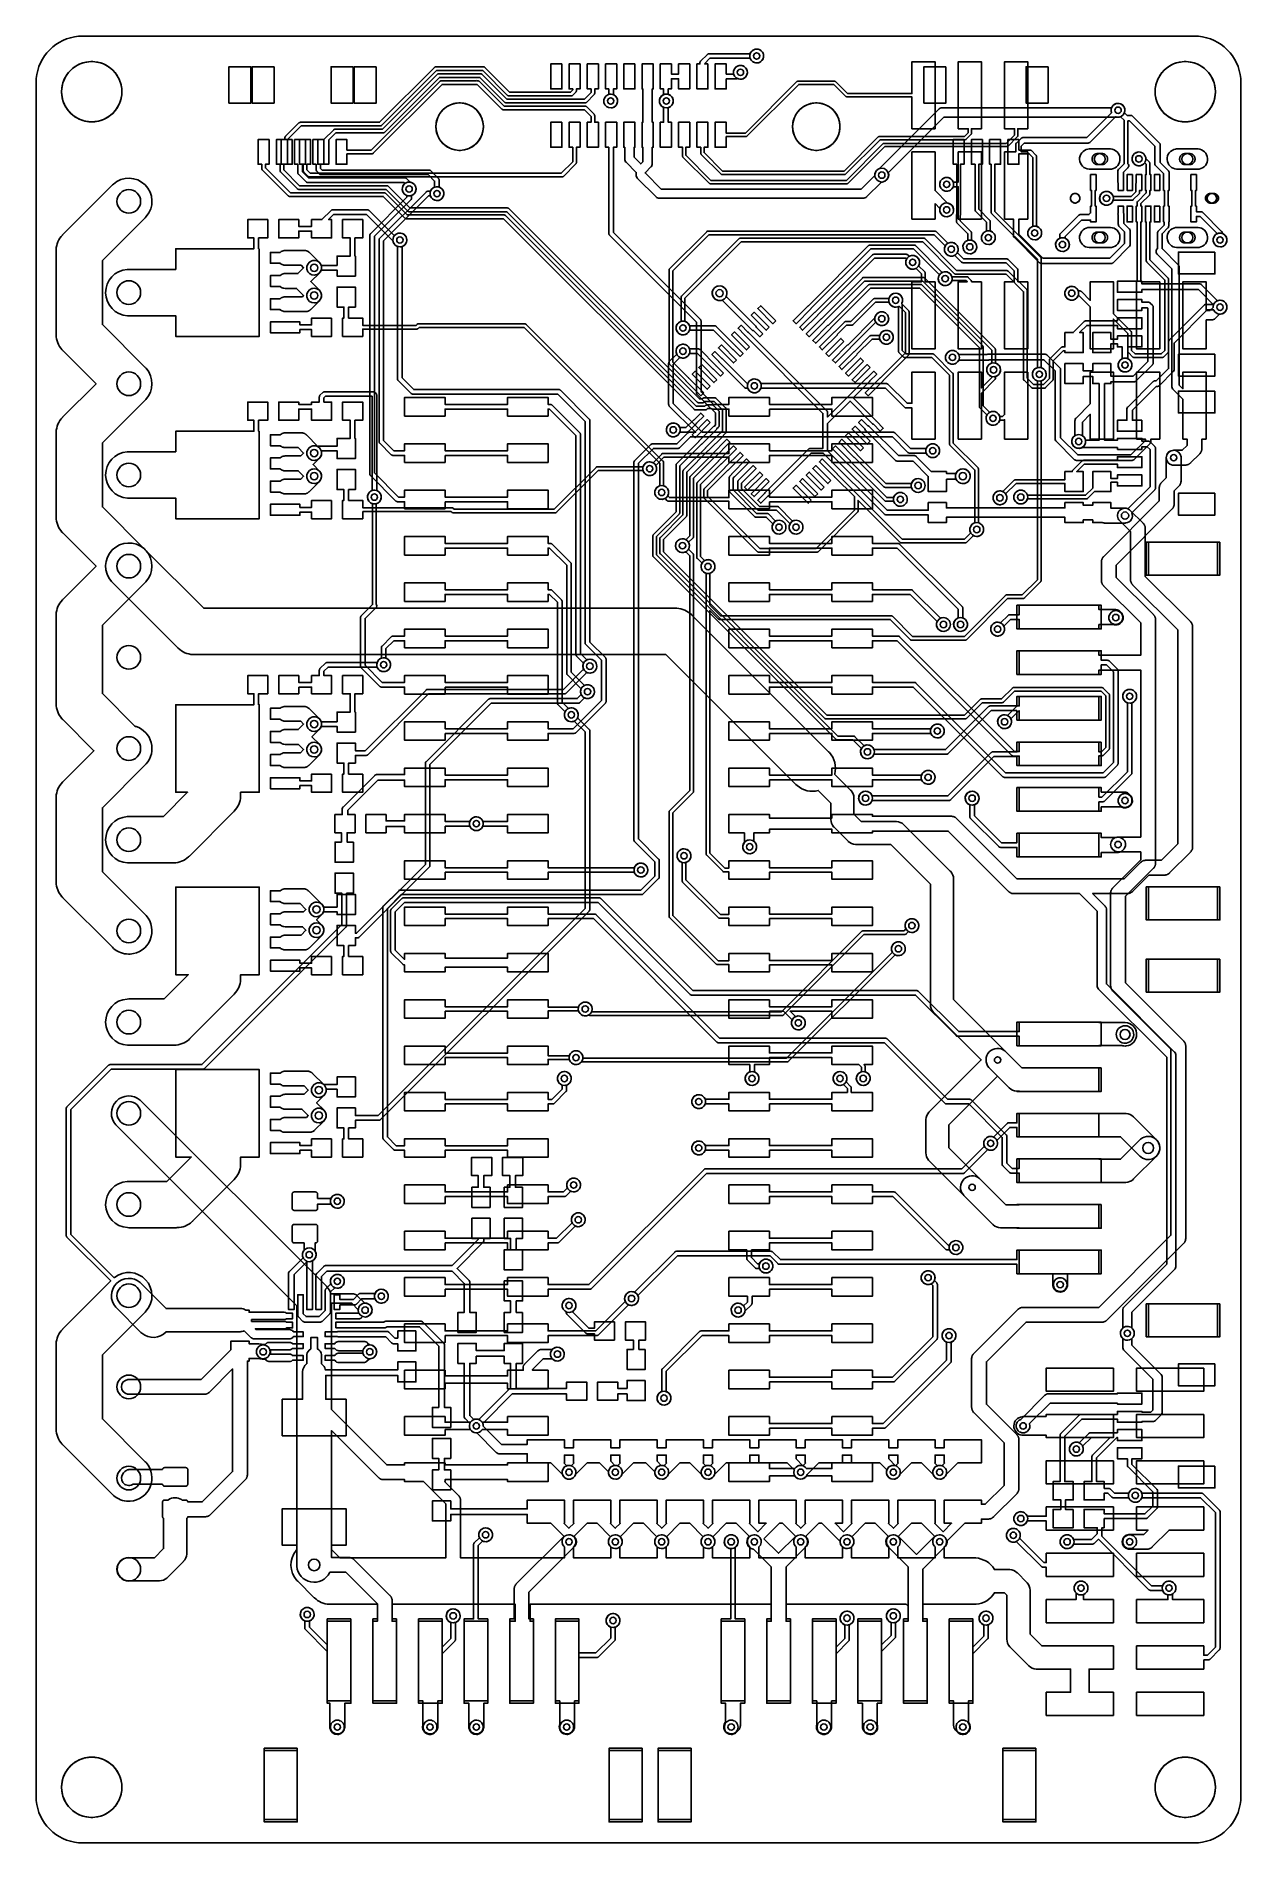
# Model space of a CAD drawing. Header units: millimetres. Extents: x 0 to 66, y 0 to 99.1.
import ezdxf

# ---------------------------------------------------------------- set-up
doc = ezdxf.new("R2010")
doc.units = ezdxf.units.MM

msp = doc.modelspace()

# ---------------------------------------------------------------- linework, layer by layer
at = {"layer": '16_copper'}
for points in [[(39.571, 97.599, 1), (39.423, 98.342), (39.375, 98.329, 0.876976), (39.522, 97.592)], [(38.682, 96.704, 1), (38.534, 97.448), (38.486, 97.435, 0.876976), (38.633, 96.698)], [(31.57, 95.132, 1), (31.422, 95.876), (31.374, 95.863, 0.876976), (31.521, 95.126)], [(34.618, 95.132, 1), (34.47, 95.876), (34.422, 95.863, 0.876976), (34.569, 95.126)], [(49.638, 95.121), (49.618, 95.12, 0.118891), (49.508, 95.075), (49.478, 95.049), (49.477, 95.049), (49.477, 95.049), (46.224, 91.795), (46.187, 91.78), (46.144, 91.755, 1), (46.566, 91.125), (46.605, 91.155, 0.303346), (46.714, 91.562), (46.712, 91.565), (49.762, 94.615), (59.182, 94.615), (59.201, 94.617), (59.221, 94.618, 0.000657), (59.222, 94.618), (59.241, 94.623), (59.243, 94.623), (59.284, 94.618), (59.334, 94.618, 1), (59.284, 95.374), (59.235, 95.368, 0.233169), (58.969, 95.164), (58.952, 95.123), (49.657, 95.123)], [(45.644, 59.445, 0.265529), (45.928, 59.692), (49.89, 59.692), (49.894, 59.691, 0.168023), (49.975, 59.707), (50.001, 59.727), (52.357, 62.083), (53.761, 62.083), (53.761, 61.562), (58.257, 61.562), (58.257, 62.858), (53.761, 62.858), (53.761, 62.337), (52.304, 62.337), (52.299, 62.336), (52.293, 62.337, 0.111436), (52.24, 62.32), (52.234, 62.315), (52.226, 62.31), (52.219, 62.304), (52.214, 62.3), (49.856, 59.942), (45.928, 59.942), (45.91, 59.985, 0.414214), (45.403, 60.157), (45.385, 60.146), (44.88, 60.651), (44.875, 60.655, 0.14076), (44.825, 60.679), (44.816, 60.68), (44.813, 60.681), (44.811, 60.68), (44.808, 60.681), (43.953, 60.681), (34.011, 70.623), (34.011, 71.617), (35.251, 72.857), (35.255, 72.862, 0.14076), (35.279, 72.912), (35.28, 72.922), (35.281, 72.925), (35.28, 72.926), (35.281, 72.929), (35.281, 75.497), (36.477, 76.694), (36.486, 76.685), (37.312, 77.511), (37.303, 77.52), (37.41, 77.627), (37.414, 77.632, 0.14076), (37.438, 77.682), (37.439, 77.691), (37.44, 77.694), (37.439, 77.696), (37.44, 77.698), (37.44, 78.455), (37.439, 78.462, 0.140725), (37.421, 78.514), (37.414, 78.522), (37.413, 78.524), (37.412, 78.525), (37.41, 78.527), (37.125, 78.812), (37.12, 78.816, 0.14076), (37.07, 78.84), (37.06, 78.841), (37.057, 78.842), (37.056, 78.841), (37.053, 78.842), (36.763, 78.842), (36.757, 78.841, 0.140725), (36.704, 78.823), (36.697, 78.816), (36.694, 78.815), (36.693, 78.814), (36.691, 78.812), (36.651, 78.772), (36.18, 78.772), (25.726, 89.226), (25.721, 89.23, 0.14076), (25.671, 89.254), (25.661, 89.255), (25.658, 89.256), (25.657, 89.255), (25.654, 89.256), (20.331, 89.256), (19.142, 90.445), (19.137, 90.449, 0.14076), (19.087, 90.473), (19.077, 90.474), (19.074, 90.475), (19.073, 90.475), (19.07, 90.475), (13.936, 90.475), (12.572, 91.839), (12.572, 92.035), (12.77, 92.035), (12.77, 93.385), (12.17, 93.385), (12.17, 92.035), (12.368, 92.035), (12.368, 91.797), (12.369, 91.791, 0.140725), (12.387, 91.738), (12.394, 91.731), (12.395, 91.728), (12.396, 91.727), (12.398, 91.725), (13.822, 90.301), (13.827, 90.297, 0.14076), (13.877, 90.273), (13.887, 90.272), (13.89, 90.272), (13.891, 90.272), (13.894, 90.272), (19.028, 90.272), (20.217, 89.082), (20.222, 89.078, 0.14076), (20.273, 89.054), (20.282, 89.053), (20.285, 89.052), (20.287, 89.053), (20.289, 89.052), (25.612, 89.052), (36.066, 78.599), (36.071, 78.595, 0.14076), (36.121, 78.57), (36.13, 78.569), (36.133, 78.569), (36.135, 78.569), (36.138, 78.569), (36.694, 78.569), (36.7, 78.57, 0.140725), (36.753, 78.588), (36.76, 78.594), (36.762, 78.596), (36.763, 78.597), (36.765, 78.599), (36.805, 78.638), (37.011, 78.638), (37.236, 78.413), (37.236, 77.741), (37.159, 77.664), (37.151, 77.673), (36.324, 76.846), (36.333, 76.837), (35.107, 75.611), (35.103, 75.606, 0.14076), (35.079, 75.556), (35.078, 75.547), (35.077, 75.544), (35.078, 75.542), (35.077, 75.539), (35.077, 72.971), (33.837, 71.731), (33.833, 71.726, 0.14076), (33.809, 71.675), (33.808, 71.666), (33.807, 71.663), (33.808, 71.661), (33.807, 71.659), (33.807, 70.581), (33.808, 70.575, 0.140725), (33.826, 70.522), (33.833, 70.515), (33.834, 70.512), (33.835, 70.511), (33.837, 70.509), (43.839, 60.507), (43.844, 60.503, 0.14076), (43.895, 60.479), (43.904, 60.478), (43.907, 60.477), (43.909, 60.478), (43.911, 60.477), (44.766, 60.477), (45.241, 60.003), (45.23, 59.985, 0.577348), (45.595, 59.439)], [(45.54, 56.905, 0.233169), (45.806, 57.109), (45.823, 57.15), (50.038, 57.15), (50.043, 57.151), (50.049, 57.15, 0.111436), (50.102, 57.167), (50.108, 57.172), (50.116, 57.177), (50.123, 57.183), (50.128, 57.187), (52.504, 59.563), (53.761, 59.563), (53.761, 59.062), (58.257, 59.062), (58.257, 59.608), (58.44, 59.608), (58.446, 59.609, 0.140725), (58.499, 59.627), (58.506, 59.634), (58.509, 59.635), (58.51, 59.636), (58.512, 59.638), (58.809, 59.936), (58.813, 59.941, 0.14076), (58.838, 59.991), (58.839, 60), (58.839, 60.003), (58.839, 60.005), (58.839, 60.008), (58.839, 62.928), (58.838, 62.935, 0.140725), (58.82, 62.988), (58.814, 62.995), (58.812, 62.997), (58.811, 62.998), (58.809, 63), (58.492, 63.318), (58.487, 63.322, 0.14076), (58.437, 63.346), (58.427, 63.347), (58.424, 63.348), (58.423, 63.347), (58.42, 63.348), (53.594, 63.348), (53.588, 63.347, 0.140725), (53.535, 63.329), (53.528, 63.322), (53.525, 63.321), (53.524, 63.32), (53.522, 63.318), (52.922, 62.718), (51.821, 62.718), (51.815, 62.717, 0.140725), (51.762, 62.699), (51.755, 62.693), (51.753, 62.691), (51.752, 62.69), (51.75, 62.688), (50.885, 61.824), (43.349, 61.824), (34.392, 70.781), (34.392, 71.459), (35.632, 72.699), (35.636, 72.704, 0.14076), (35.66, 72.754), (35.661, 72.764), (35.662, 72.767), (35.661, 72.768), (35.662, 72.771), (35.662, 75.16), (36.836, 76.335), (36.845, 76.326), (37.671, 77.152), (37.662, 77.161), (37.791, 77.289), (37.795, 77.294, 0.14076), (37.819, 77.345), (37.82, 77.354), (37.821, 77.357), (37.82, 77.358), (37.821, 77.361), (37.821, 78.613), (37.82, 78.619, 0.140725), (37.802, 78.672), (37.795, 78.679), (37.794, 78.682), (37.793, 78.683), (37.791, 78.685), (37.283, 79.193), (37.278, 79.197, 0.14076), (37.228, 79.221), (37.218, 79.222), (37.215, 79.223), (37.214, 79.222), (37.211, 79.223), (36.605, 79.223), (36.599, 79.222, 0.140725), (36.546, 79.204), (36.539, 79.197), (36.536, 79.196), (36.535, 79.195), (36.533, 79.193), (36.506, 79.165), (36.358, 79.165), (25.917, 89.607), (25.912, 89.611, 0.14076), (25.861, 89.635), (25.852, 89.636), (25.849, 89.637), (25.848, 89.636), (25.845, 89.637), (20.489, 89.637), (19.3, 90.826), (19.295, 90.83, 0.14076), (19.244, 90.854), (19.235, 90.855), (19.232, 90.856), (19.23, 90.856), (19.228, 90.856), (14.444, 90.856), (13.572, 91.728), (13.572, 92.035), (13.77, 92.035), (13.77, 93.385), (13.17, 93.385), (13.17, 92.035), (13.368, 92.035), (13.368, 91.686), (13.369, 91.68, 0.140725), (13.387, 91.627), (13.394, 91.62), (13.395, 91.617), (13.396, 91.616), (13.398, 91.614), (14.33, 90.682), (14.335, 90.678, 0.14076), (14.385, 90.654), (14.395, 90.653), (14.398, 90.653), (14.399, 90.653), (14.402, 90.653), (19.186, 90.653), (20.375, 89.463), (20.38, 89.459, 0.14076), (20.43, 89.435), (20.44, 89.434), (20.443, 89.433), (20.444, 89.434), (20.447, 89.433), (25.803, 89.433), (36.245, 78.992), (36.25, 78.988, 0.14076), (36.3, 78.963), (36.309, 78.963), (36.312, 78.962), (36.314, 78.962), (36.316, 78.962), (36.548, 78.962), (36.554, 78.963, 0.140725), (36.607, 78.981), (36.614, 78.987), (36.617, 78.989), (36.618, 78.99), (36.62, 78.992), (36.647, 79.019), (37.169, 79.019), (37.617, 78.571), (37.617, 77.403), (37.519, 77.304), (37.51, 77.313), (36.684, 76.487), (36.693, 76.478), (35.488, 75.274), (35.484, 75.269, 0.14076), (35.46, 75.219), (35.459, 75.209), (35.458, 75.206), (35.459, 75.205), (35.458, 75.202), (35.458, 72.813), (34.218, 71.573), (34.214, 71.568, 0.14076), (34.19, 71.518), (34.189, 71.508), (34.188, 71.505), (34.189, 71.504), (34.188, 71.501), (34.188, 70.739), (34.189, 70.733, 0.140725), (34.207, 70.68), (34.214, 70.673), (34.215, 70.67), (34.216, 70.669), (34.218, 70.667), (43.235, 61.65), (43.24, 61.646, 0.14076), (43.29, 61.622), (43.3, 61.621), (43.303, 61.62), (43.304, 61.621), (43.307, 61.62), (50.927, 61.62), (50.933, 61.621, 0.140725), (50.986, 61.639), (50.993, 61.646), (50.996, 61.647), (50.997, 61.648), (50.999, 61.65), (51.863, 62.515), (52.964, 62.515), (52.971, 62.516, 0.140725), (53.024, 62.534), (53.031, 62.54), (53.033, 62.542), (53.034, 62.543), (53.036, 62.545), (53.636, 63.144), (58.378, 63.144), (58.636, 62.886), (58.636, 60.05), (58.398, 59.812), (58.257, 59.812), (58.257, 60.358), (53.761, 60.358), (53.761, 59.817), (52.451, 59.817), (52.446, 59.816), (52.44, 59.817, 0.111436), (52.387, 59.8), (52.381, 59.795), (52.373, 59.79), (52.366, 59.784), (52.361, 59.78), (49.985, 57.404), (45.823, 57.404), (45.806, 57.445, 1), (45.126, 57.109), (45.151, 57.066, 0.267948), (45.491, 56.899)], [(20.521, 90.306, 0.82068), (20.521, 91.05), (20.507, 91.052), (20.308, 91.25), (20.304, 91.254), (20.3, 91.258, 0.11143), (20.251, 91.283), (20.243, 91.284), (20.234, 91.287), (20.225, 91.287), (20.218, 91.288), (14.937, 91.288), (14.597, 91.628), (14.597, 92.035), (14.77, 92.035), (14.77, 93.385), (14.17, 93.385), (14.17, 92.035), (14.343, 92.035), (14.343, 91.575), (14.344, 91.57), (14.343, 91.564, 0.111436), (14.36, 91.511), (14.365, 91.505), (14.37, 91.497), (14.376, 91.49), (14.38, 91.485), (14.795, 91.071), (14.799, 91.067), (14.803, 91.063, 0.11143), (14.852, 91.038), (14.859, 91.037), (14.869, 91.035), (14.878, 91.034), (14.884, 91.034), (20.166, 91.034), (20.219, 90.98), (20.197, 90.963, 0.716589), (20.472, 90.3)], [(22.045, 90.052, 0.716592), (22.139, 90.764), (22.098, 90.781), (22.098, 91.162), (22.097, 91.167), (22.098, 91.172, 0.111436), (22.081, 91.226), (22.076, 91.232), (22.071, 91.24), (22.065, 91.246), (22.061, 91.251), (21.63, 91.682), (21.626, 91.686), (21.622, 91.69, 0.11143), (21.572, 91.715), (21.565, 91.716), (21.555, 91.718), (21.547, 91.719), (21.54, 91.719), (15.674, 91.719), (15.597, 91.796), (15.597, 92.035), (15.77, 92.035), (15.77, 93.385), (15.17, 93.385), (15.17, 92.035), (15.343, 92.035), (15.343, 91.743), (15.344, 91.738), (15.343, 91.733, 0.111436), (15.36, 91.679), (15.365, 91.674), (15.37, 91.665), (15.376, 91.659), (15.38, 91.654), (15.531, 91.503), (15.535, 91.499), (15.539, 91.495, 0.11143), (15.589, 91.47), (15.596, 91.469), (15.606, 91.466), (15.615, 91.466), (15.621, 91.465), (21.488, 91.465), (21.844, 91.109), (21.844, 90.781), (21.803, 90.764, 0.820679), (21.996, 90.046)], [(51.255, 87.131, 0.767329), (51.303, 87.862), (51.283, 87.867), (51.283, 88.265), (51.282, 88.271, 0.140725), (51.264, 88.324), (51.257, 88.331), (51.256, 88.334), (51.255, 88.335), (51.253, 88.337), (50.648, 88.942), (50.648, 89.199), (50.649, 89.2, 0.104746), (50.669, 89.246), (50.67, 89.255), (50.67, 89.258), (50.67, 89.26), (50.67, 89.263), (50.67, 92.035), (50.87, 92.035), (50.87, 93.385), (50.27, 93.385), (50.27, 92.035), (50.467, 92.035), (50.467, 89.304), (50.466, 89.302, 0.124733), (50.446, 89.257), (50.445, 89.247), (50.444, 89.244), (50.445, 89.243), (50.444, 89.24), (50.444, 88.9), (50.445, 88.894, 0.140725), (50.463, 88.841), (50.47, 88.834), (50.471, 88.831), (50.472, 88.83), (50.474, 88.828), (51.079, 88.223), (51.079, 87.867), (51.059, 87.862, 0.876976), (51.206, 87.125)], [(52.271, 87.639, 0.767329), (52.319, 88.37), (52.299, 88.375), (52.299, 88.9), (52.298, 88.906, 0.140725), (52.28, 88.959), (52.273, 88.966), (52.272, 88.969), (52.271, 88.97), (52.269, 88.972), (51.672, 89.569), (51.672, 92.035), (51.87, 92.035), (51.87, 93.385), (51.27, 93.385), (51.27, 92.035), (51.468, 92.035), (51.468, 89.527), (51.469, 89.521, 0.140725), (51.487, 89.468), (51.494, 89.461), (51.495, 89.458), (51.496, 89.457), (51.498, 89.455), (52.095, 88.858), (52.095, 88.375), (52.075, 88.37, 0.876976), (52.222, 87.633)], [(55.065, 80.146, 0.767329), (55.113, 80.877), (55.093, 80.882), (55.093, 86.868), (55.092, 86.874, 0.140725), (55.074, 86.927), (55.067, 86.934), (55.066, 86.937), (55.065, 86.938), (55.063, 86.94), (52.553, 89.45), (52.553, 92.035), (52.87, 92.035), (52.87, 93.385), (52.27, 93.385), (52.27, 92.035), (52.349, 92.035), (52.349, 89.408), (52.35, 89.402, 0.140725), (52.368, 89.349), (52.375, 89.342), (52.376, 89.339), (52.377, 89.338), (52.379, 89.336), (54.889, 86.826), (54.889, 80.882), (54.869, 80.877, 0.876976), (55.016, 80.14)], [(54.811, 87.893, 0.767329), (54.859, 88.624), (54.839, 88.629), (54.839, 92.456), (54.838, 92.462, 0.140725), (54.82, 92.515), (54.813, 92.522), (54.812, 92.525), (54.811, 92.526), (54.809, 92.528), (54.555, 92.782), (54.55, 92.786, 0.14076), (54.5, 92.81), (54.49, 92.811), (54.487, 92.812), (54.486, 92.811), (54.483, 92.812), (53.87, 92.812), (53.87, 93.385), (53.27, 93.385), (53.27, 92.035), (53.87, 92.035), (53.87, 92.608), (54.441, 92.608), (54.635, 92.414), (54.635, 88.629), (54.615, 88.624, 0.876976), (54.762, 87.887)], [(58.953, 91.773, 0.893655), (58.891, 92.874), (57.721, 92.874), (57.659, 92.867, 0.893655), (57.721, 91.766), (58.891, 91.766)], [(60.526, 91.957, 1), (60.378, 92.701), (60.33, 92.688, 0.876976), (60.477, 91.951)], [(63.753, 91.773, 0.893655), (63.691, 92.874), (62.521, 92.874), (62.459, 92.867, 0.893655), (62.521, 91.766), (63.691, 91.766)], [(49.985, 90.56, 1), (49.837, 91.304), (49.789, 91.291, 0.876976), (49.936, 90.554)], [(58.748, 89.798, 1), (58.6, 90.542), (58.552, 90.529, 0.876976), (58.699, 89.792)], [(20.013, 87.512, 1), (19.865, 88.256), (19.817, 88.243, 0.131653), (19.654, 88.134), (19.637, 88.112), (18.251, 89.498), (18.247, 89.501), (18.243, 89.505, 0.11143), (18.193, 89.531), (18.186, 89.532), (18.176, 89.534), (18.167, 89.534), (18.161, 89.535), (16.256, 89.535), (16.251, 89.534), (16.245, 89.535, 0.111436), (16.192, 89.518), (16.186, 89.513), (16.178, 89.508), (16.171, 89.502), (16.166, 89.498), (15.668, 89), (15.1, 89), (15.1, 88.627), (14.4, 88.627), (14.4, 89), (13.3, 89), (13.3, 88), (14.4, 88), (14.4, 88.373), (15.1, 88.373), (15.1, 88), (16.2, 88), (16.2, 89), (16.028, 89), (16.309, 89.281), (18.108, 89.281), (19.565, 87.824), (19.567, 87.81), (19.58, 87.762, 0.339454), (19.964, 87.506)], [(49.985, 89.163, 1), (49.837, 89.907), (49.789, 89.894, 0.876976), (49.936, 89.157)], [(12.23, 87.4), (12.192, 87.4), (12.192, 88), (12.7, 88), (12.7, 89), (11.6, 89), (11.6, 88), (11.938, 88), (11.938, 87.4), (7.65, 87.4), (7.65, 86.27), (5.08, 86.27), (4.991, 86.267, 0.939415), (5.01, 83.732), (5.08, 83.73), (7.65, 83.73), (7.65, 82.6), (12.23, 82.6)], [(14.769, 83.959), (14.769, 83.959), (14.793, 83.96), (14.819, 83.962), (14.819, 83.962), (14.819, 83.962), (14.842, 83.966), (14.869, 83.971), (14.869, 83.971), (14.869, 83.971, 0.030914), (14.917, 83.986), (14.917, 83.986), (14.917, 83.986, 0.030916), (14.962, 84.008), (14.963, 84.008), (14.963, 84.008, 0.030915), (15.005, 84.034), (15.005, 84.034), (15.005, 84.034), (15.006, 84.035), (15.044, 84.066), (15.051, 84.073), (15.056, 84.078), (15.527, 84.549), (15.533, 84.555), (15.539, 84.561, 0.35496), (15.571, 85.072), (15.563, 85.081, 0.027424), (15.535, 85.115), (15.527, 85.123), (15.053, 85.598), (15.527, 86.073), (15.533, 86.079), (15.539, 86.085, 0.093292), (15.619, 86.212), (15.624, 86.228), (15.625, 86.233), (16.5, 86.233), (16.5, 85.9), (17.5, 85.9), (17.5, 87), (17.477, 87), (17.477, 88), (17.9, 88), (17.9, 89), (16.8, 89), (16.8, 88), (17.223, 88), (17.223, 87), (16.5, 87), (16.5, 86.487), (15.626, 86.487), (15.624, 86.492, 0.072547), (15.571, 86.596), (15.563, 86.605, 0.027424), (15.535, 86.639), (15.527, 86.647), (14.982, 87.192), (14.982, 87.192), (14.982, 87.192), (14.969, 87.204), (14.945, 87.226), (14.945, 87.226), (14.944, 87.226), (14.93, 87.236), (14.903, 87.254), (14.903, 87.254), (14.903, 87.254), (14.883, 87.264), (14.858, 87.277), (14.858, 87.277), (14.858, 87.277), (14.837, 87.285), (14.811, 87.295, 0.000102), (14.811, 87.295), (14.789, 87.3), (14.762, 87.306), (14.762, 87.306), (14.762, 87.306), (14.761, 87.306), (14.712, 87.311), (14.702, 87.311), (14.695, 87.311), (13.65, 87.311), (13.6, 87.308, 0.155257), (13.376, 87.205), (12.84, 87.205), (12.84, 86.605), (13.377, 86.605), (13.401, 86.584, 0.124672), (13.583, 86.504), (13.65, 86.499), (14.527, 86.499), (14.665, 86.36), (14.347, 86.041), (13.65, 86.041), (13.6, 86.038, 0.155257), (13.376, 85.935), (12.84, 85.935), (12.84, 85.335), (13.377, 85.335), (13.401, 85.314, 0.124672), (13.583, 85.234), (13.65, 85.229), (14.273, 85.229), (14.665, 84.836), (14.601, 84.771), (13.65, 84.771), (13.6, 84.768, 0.155257), (13.376, 84.665), (12.84, 84.665), (12.84, 84.065), (13.377, 84.065), (13.401, 84.044, 0.124672), (13.583, 83.964), (13.65, 83.959), (14.769, 83.959)], [(36.594, 79.505), (35.768, 80.331), (35.759, 80.322), (34.9, 81.181), (34.9, 86.191), (36.872, 88.163), (49.234, 88.163), (49.836, 87.562), (49.825, 87.544, 1), (50.505, 87.208), (50.524, 87.254, 0.668177), (49.997, 87.716), (49.979, 87.705), (49.348, 88.337), (49.343, 88.341, 0.14076), (49.293, 88.365), (49.283, 88.366), (49.28, 88.367), (49.279, 88.366), (49.276, 88.367), (36.83, 88.367), (36.824, 88.366, 0.140725), (36.771, 88.348), (36.764, 88.341), (36.761, 88.34), (36.76, 88.339), (36.758, 88.337), (34.726, 86.305), (34.722, 86.3, 0.14076), (34.698, 86.25), (34.697, 86.24), (34.696, 86.237), (34.697, 86.236), (34.696, 86.233), (34.696, 81.139), (34.697, 81.132, 0.140725), (34.715, 81.079), (34.722, 81.072), (34.723, 81.07), (34.724, 81.069), (34.726, 81.067), (35.615, 80.178), (35.606, 80.169), (36.432, 79.343)], [(58.953, 87.473, 0.893655), (58.891, 88.574), (57.721, 88.574), (57.659, 88.567, 0.893655), (57.721, 87.466), (58.891, 87.466)], [(63.753, 87.473, 0.893655), (63.691, 88.574), (62.521, 88.574), (62.459, 88.567, 0.893655), (62.521, 87.466), (63.691, 87.466)], [(64.971, 87.512, 1), (64.823, 88.256), (64.775, 88.243, 0.876976), (64.922, 87.506)], [(55.27, 79.76, 0.140725), (55.323, 79.778), (55.33, 79.784), (55.332, 79.786), (55.333, 79.787), (55.335, 79.789), (55.72, 80.174), (55.724, 80.179, 0.14076), (55.749, 80.229), (55.75, 80.238), (55.75, 80.241), (55.75, 80.243), (55.75, 80.246), (55.75, 81.261), (56.303, 81.813), (56.396, 81.813), (56.396, 81.707), (57.396, 81.707), (57.396, 82.807), (57.203, 82.807), (57.591, 83.195), (59.269, 83.195), (59.269, 83.02), (60.619, 83.02), (60.619, 83.62), (59.269, 83.62), (59.269, 83.445), (57.539, 83.445), (57.532, 83.444), (57.526, 83.444, 0.157781), (57.456, 83.413), (57.451, 83.408), (56.849, 82.807), (56.396, 82.807), (56.396, 82.017), (56.261, 82.017), (56.255, 82.016, 0.140725), (56.202, 81.998), (56.195, 81.991), (56.192, 81.99), (56.191, 81.989), (56.189, 81.987), (55.577, 81.374), (55.573, 81.369, 0.14076), (55.548, 81.319), (55.548, 81.31), (55.547, 81.307), (55.547, 81.305), (55.547, 81.303), (55.547, 80.288), (55.221, 79.962), (54.675, 79.962), (54.331, 80.306), (54.331, 85.09), (54.33, 85.096, 0.140725), (54.312, 85.149), (54.305, 85.156), (54.304, 85.159), (54.303, 85.16), (54.301, 85.162), (53.285, 86.178), (53.28, 86.182, 0.14076), (53.23, 86.206), (53.22, 86.207), (53.217, 86.208), (53.216, 86.207), (53.213, 86.208), (50.461, 86.208), (48.713, 87.956), (48.708, 87.96, 0.14076), (48.658, 87.984), (48.648, 87.985), (48.645, 87.986), (48.644, 87.985), (48.641, 87.986), (38.608, 87.986), (38.602, 87.985, 0.140725), (38.549, 87.967), (38.542, 87.96), (38.539, 87.959), (38.538, 87.958), (38.536, 87.956), (35.384, 84.803), (35.38, 84.798, 0.14076), (35.355, 84.748), (35.355, 84.739), (35.354, 84.736), (35.354, 84.734), (35.354, 84.732), (35.354, 83.422), (35.334, 83.417, 1), (35.577, 82.699), (35.623, 82.718, 0.196565), (35.813, 82.933), (37.137, 82.933), (38.167, 81.904), (38.189, 81.886), (38.209, 81.876), (38.587, 81.498), (38.749, 81.66), (38.371, 82.038), (38.362, 82.058), (38.343, 82.081), (37.278, 83.146), (37.272, 83.15), (37.268, 83.155, 0.157747), (37.196, 83.182), (37.189, 83.183), (35.813, 83.183), (35.796, 83.226, 0.198914), (35.577, 83.417), (35.557, 83.422), (35.557, 84.69), (38.65, 87.782), (48.599, 87.782), (50.347, 86.034), (50.352, 86.03, 0.14076), (50.402, 86.006), (50.412, 86.005), (50.415, 86.004), (50.416, 86.005), (50.419, 86.004), (53.171, 86.004), (54.127, 85.048), (54.127, 80.264), (54.128, 80.258, 0.140725), (54.146, 80.205), (54.153, 80.198), (54.154, 80.195), (54.155, 80.194), (54.157, 80.192), (54.561, 79.789), (54.566, 79.785, 0.14076), (54.616, 79.76), (54.625, 79.759), (54.628, 79.759), (54.63, 79.759), (54.633, 79.759), (55.263, 79.759)], [(42.485, 84.12), (42.476, 84.129), (45.748, 87.401), (48.091, 87.401), (49.518, 85.975), (49.517, 85.974, 1), (50.147, 85.552), (50.172, 85.595, 0.668177), (49.71, 86.122), (49.673, 86.107), (48.205, 87.575), (48.2, 87.579, 0.14076), (48.15, 87.603), (48.14, 87.604), (48.137, 87.605), (48.136, 87.604), (48.133, 87.605), (45.706, 87.605), (45.699, 87.604, 0.140725), (45.646, 87.586), (45.639, 87.579), (45.637, 87.578), (45.636, 87.577), (45.634, 87.575), (42.332, 84.273), (42.323, 84.282), (41.497, 83.456), (41.659, 83.294)], [(56.335, 87.258, 1), (56.187, 88.002), (56.139, 87.989, 0.876976), (56.286, 87.252)], [(42.844, 83.761), (42.835, 83.77), (45.958, 86.893), (47.669, 86.893), (47.72, 86.843), (47.709, 86.825, 1), (48.389, 86.489), (48.408, 86.535, 0.668177), (47.881, 86.997), (47.863, 86.986), (47.783, 87.067), (47.778, 87.071, 0.14076), (47.728, 87.095), (47.718, 87.096), (47.715, 87.097), (47.714, 87.096), (47.711, 87.097), (45.916, 87.097), (45.91, 87.096, 0.140725), (45.857, 87.078), (45.85, 87.071), (45.847, 87.07), (45.846, 87.069), (45.844, 87.067), (42.691, 83.914), (42.682, 83.923), (41.856, 83.097), (42.018, 82.935)], [(34.364, 73.669, 0.767329), (34.412, 74.4), (34.392, 74.405), (34.392, 75.692), (34.391, 75.698, 0.140725), (34.373, 75.751), (34.366, 75.758), (34.365, 75.761), (34.364, 75.762), (34.362, 75.764), (26.869, 83.257), (26.864, 83.261, 0.14076), (26.814, 83.285), (26.804, 83.286), (26.801, 83.287), (26.8, 83.286), (26.797, 83.287), (20.955, 83.287), (20.949, 83.286, 0.140725), (20.896, 83.268), (20.889, 83.261), (20.886, 83.26), (20.885, 83.259), (20.883, 83.257), (20.828, 83.202), (17.9, 83.202), (17.9, 83.6), (17.127, 83.6), (17.127, 84.2), (17.5, 84.2), (17.5, 85.3), (16.5, 85.3), (16.5, 84.2), (16.873, 84.2), (16.873, 83.6), (16.8, 83.6), (16.8, 82.6), (17.9, 82.6), (17.9, 82.998), (20.87, 82.998), (20.876, 82.999, 0.140725), (20.929, 83.017), (20.936, 83.024), (20.939, 83.025), (20.94, 83.026), (20.942, 83.028), (20.997, 83.083), (26.755, 83.083), (34.188, 75.65), (34.188, 74.405), (34.168, 74.4, 0.876976), (34.315, 73.663)], [(39.827, 82.737), (39.485, 83.079), (39.485, 83.081, 0.153128), (39.451, 83.166), (39.44, 83.178), (37.829, 84.789), (37.848, 84.833, 1), (37.082, 85.093), (37.069, 85.042, 0.577349), (37.595, 84.58), (37.603, 84.584), (39.225, 82.962), (39.249, 82.943, 0.101645), (39.306, 82.92), (39.322, 82.918), (39.665, 82.576)], [(52.559, 80.393, 0.767329), (52.607, 81.124), (52.587, 81.129), (52.587, 81.881), (52.586, 81.887, 0.140725), (52.568, 81.94), (52.562, 81.947), (52.56, 81.95), (52.559, 81.951), (52.557, 81.953), (48.713, 85.797), (48.708, 85.801, 0.14076), (48.658, 85.825), (48.648, 85.826), (48.645, 85.827), (48.644, 85.826), (48.641, 85.827), (45.365, 85.827), (45.358, 85.826, 0.140725), (45.305, 85.808), (45.298, 85.801), (45.296, 85.8), (45.295, 85.799), (45.293, 85.797), (43.051, 83.555), (43.042, 83.564), (42.215, 82.737), (42.377, 82.576), (43.203, 83.402), (43.194, 83.411), (45.407, 85.623), (48.599, 85.623), (52.384, 81.839), (52.384, 81.129), (52.363, 81.124, 0.876976), (52.51, 80.387)], [(52.525, 77.733, 1), (52.377, 78.477), (52.329, 78.464), (52.283, 78.445), (52.265, 78.434), (51.918, 78.782), (51.918, 82.011), (51.917, 82.018, 0.140725), (51.899, 82.07), (51.892, 82.078), (51.891, 82.08), (51.89, 82.081), (51.888, 82.083), (48.555, 85.416), (48.55, 85.42, 0.14076), (48.5, 85.444), (48.49, 85.445), (48.487, 85.446), (48.486, 85.445), (48.483, 85.446), (45.702, 85.446), (45.696, 85.445, 0.140725), (45.643, 85.427), (45.636, 85.42), (45.633, 85.419), (45.632, 85.418), (45.63, 85.416), (43.41, 83.195), (43.401, 83.204), (42.575, 82.378), (42.736, 82.217), (43.562, 83.043), (43.553, 83.052), (45.744, 85.242), (48.441, 85.242), (51.714, 81.969), (51.714, 78.74), (51.715, 78.734, 0.140725), (51.733, 78.681), (51.74, 78.674), (51.741, 78.671), (51.742, 78.67), (51.744, 78.668), (52.122, 78.291), (52.111, 78.273, 0.577348), (52.476, 77.727)], [(56.843, 84.591, 1), (56.695, 85.335), (56.647, 85.322, 0.876976), (56.794, 84.585)], [(60.619, 78), (60.096, 78), (60.096, 78.55), (61.404, 79.858), (61.468, 79.858), (61.474, 79.858), (61.479, 79.858, 0.153128), (61.564, 79.892), (61.576, 79.902), (62.338, 80.664), (62.341, 80.669), (62.346, 80.673, 0.153125), (62.382, 80.756), (62.382, 80.772), (62.382, 82.233), (64.198, 84.049), (64.551, 84.049), (64.557, 84.033, 1), (65.237, 84.369), (65.212, 84.412, 0.339453), (64.775, 84.56), (64.76, 84.554), (63.886, 85.428), (63.881, 85.431), (63.877, 85.436, 0.153125), (63.794, 85.472), (63.778, 85.472), (60.619, 85.472), (60.619, 85.62), (59.269, 85.62), (59.269, 85.02), (60.619, 85.02), (60.619, 85.168), (63.715, 85.168), (64.529, 84.353), (64.135, 84.353), (64.129, 84.353), (64.124, 84.353, 0.153128), (64.039, 84.319), (64.027, 84.309), (62.122, 82.404), (62.119, 82.399), (62.114, 82.395, 0.153125), (62.078, 82.312), (62.078, 82.296), (62.078, 80.835), (61.405, 80.162), (61.341, 80.162, 0.172369), (61.245, 80.128), (61.233, 80.118), (59.836, 78.721), (59.833, 78.716), (59.828, 78.712, 0.153125), (59.792, 78.629), (59.792, 78.613), (59.792, 78), (59.269, 78), (59.269, 77.4), (60.619, 77.4)], [(59.269, 76.4), (60.619, 76.4), (60.619, 76.548), (60.905, 76.548), (61.062, 76.391), (61.062, 74.358), (59.848, 73.145), (59.806, 73.161), (59.757, 73.172), (59.69, 73.177), (58.92, 73.177), (58.92, 73.487), (57.92, 73.487), (57.92, 73.343), (57.396, 73.343), (57.396, 73.487), (56.396, 73.487), (56.396, 73.191), (49.903, 73.191), (49.903, 73.487), (48.903, 73.487), (48.903, 73.064), (46.644, 73.064), (43.381, 76.327), (43.381, 77.815), (44.615, 79.048), (45.854, 77.809), (45.876, 77.791), (45.896, 77.781), (46.274, 77.403), (46.436, 77.565), (46.058, 77.943), (46.049, 77.963), (46.031, 77.986), (44.791, 79.225), (45.673, 80.106), (45.69, 80.128), (45.703, 80.154), (45.703, 80.154), (46.077, 80.528), (45.915, 80.69), (45.541, 80.315), (45.519, 80.306), (45.493, 80.286), (43.381, 78.174), (43.381, 78.43), (43.381, 78.435), (43.381, 78.44, 0.111436), (43.364, 78.494), (43.36, 78.499), (43.354, 78.508), (43.348, 78.514), (43.344, 78.519), (39.063, 82.8), (39.041, 82.818), (39.016, 82.83), (39.015, 82.83), (38.641, 83.204), (38.48, 83.043), (38.854, 82.668), (38.864, 82.646), (38.884, 82.621), (43.127, 78.377), (43.127, 76.454), (42.432, 76.454), (42.427, 76.453), (42.421, 76.454, 0.111436), (42.368, 76.437), (42.362, 76.432), (42.354, 76.427), (42.348, 76.421), (42.343, 76.417), (39.961, 74.036), (39.944, 74.014), (39.931, 73.988), (39.931, 73.988), (39.557, 73.614), (39.719, 73.452), (40.093, 73.827), (40.115, 73.836), (40.141, 73.856), (42.485, 76.2), (43.149, 76.2), (46.502, 72.847), (46.506, 72.844), (46.51, 72.84, 0.11143), (46.56, 72.814), (46.567, 72.813), (46.577, 72.811), (46.585, 72.811), (46.592, 72.81), (48.903, 72.81), (48.903, 72.387), (49.903, 72.387), (49.903, 72.683), (56.396, 72.683), (56.396, 72.387), (57.396, 72.387), (57.396, 72.531), (57.92, 72.531), (57.92, 72.387), (58.455, 72.387), (58.47, 72.381, 0.000102), (58.47, 72.381), (58.492, 72.376), (58.519, 72.37), (58.519, 72.37), (58.519, 72.37), (58.52, 72.37), (58.569, 72.365), (58.579, 72.365), (58.586, 72.365), (59.69, 72.365), (59.74, 72.368, 0.497779), (60.064, 72.929), (61.322, 74.187), (61.325, 74.192), (61.33, 74.196, 0.153125), (61.366, 74.279), (61.366, 74.295), (61.366, 76.454), (61.366, 76.46), (61.366, 76.465, 0.153128), (61.332, 76.55), (61.322, 76.562), (61.076, 76.808), (61.071, 76.811), (61.067, 76.816, 0.153125), (60.984, 76.852), (60.968, 76.852), (60.619, 76.852), (60.619, 77), (59.269, 77), (59.269, 76.903), (58.572, 76.903), (58.572, 80.007), (58.92, 80.007), (58.92, 80.112), (60.198, 80.112), (60.204, 80.112), (60.209, 80.112, 0.153128), (60.294, 80.146), (60.306, 80.156), (61.195, 81.045), (61.198, 81.05), (61.203, 81.054, 0.153125), (61.239, 81.137), (61.239, 81.153), (61.239, 84.201), (61.239, 84.207), (61.239, 84.212, 0.153128), (61.205, 84.297), (61.195, 84.309), (61.076, 84.428), (61.071, 84.431), (61.067, 84.436, 0.153125), (60.984, 84.472), (60.968, 84.472), (60.619, 84.472), (60.619, 84.62), (59.269, 84.62), (59.269, 84.02), (60.619, 84.02), (60.619, 84.168), (60.905, 84.168), (60.935, 84.138), (60.935, 81.216), (60.135, 80.416), (58.92, 80.416), (58.92, 81.107), (57.92, 81.107), (57.92, 80.709), (57.396, 80.709), (57.396, 81.107), (56.396, 81.107), (56.396, 80.007), (57.396, 80.007), (57.396, 80.405), (57.92, 80.405), (57.92, 80.007), (58.268, 80.007), (58.268, 76.903), (57.522, 76.903), (57.522, 76.909, 1), (56.778, 76.761), (56.791, 76.713, 0.376374), (57.224, 76.463), (57.272, 76.476), (57.318, 76.495), (57.321, 76.497), (59.269, 76.497)], [(46.436, 80.169), (46.427, 80.178), (47.824, 81.575), (47.828, 81.58, 0.14076), (47.852, 81.63), (47.853, 81.64), (47.854, 81.643), (47.853, 81.644), (47.854, 81.647), (47.854, 83.947), (47.853, 83.953, 0.140725), (47.835, 84.006), (47.828, 84.013), (47.827, 84.016), (47.826, 84.017), (47.824, 84.019), (47.446, 84.396), (47.457, 84.414, 1), (46.777, 84.75), (46.758, 84.704), (46.753, 84.684), (45.974, 84.684), (45.968, 84.683, 0.140725), (45.915, 84.665), (45.908, 84.658), (45.905, 84.657), (45.904, 84.656), (45.902, 84.654), (44.662, 83.414), (44.388, 83.414), (44.382, 83.413, 0.140725), (44.329, 83.395), (44.322, 83.388), (44.32, 83.387), (44.319, 83.386), (44.317, 83.384), (43.769, 82.836), (43.76, 82.845), (42.934, 82.019), (43.095, 81.857), (43.922, 82.684), (43.913, 82.693), (44.43, 83.21), (44.704, 83.21), (44.71, 83.211, 0.140725), (44.763, 83.229), (44.77, 83.236), (44.773, 83.237), (44.774, 83.238), (44.776, 83.24), (46.016, 84.48), (46.753, 84.48), (46.758, 84.46, 0.453094), (47.285, 84.242), (47.303, 84.253), (47.65, 83.905), (47.65, 81.689), (46.283, 80.322), (46.274, 80.331), (45.448, 79.505), (45.61, 79.343)], [(44.64, 81.965), (44.631, 81.974), (46.03, 83.373), (46.04, 83.355, 1), (46.67, 83.777), (46.64, 83.816, 0.577351), (45.996, 83.688), (45.983, 83.64), (45.979, 83.61), (44.487, 82.118), (44.478, 82.127), (43.652, 81.301), (43.814, 81.139)], [(44.999, 81.606), (44.99, 81.615), (45.824, 82.448), (46.245, 82.448), (46.25, 82.428, 1), (46.968, 82.672), (46.949, 82.718, 0.668181), (46.25, 82.672), (46.245, 82.652), (45.782, 82.652), (45.775, 82.651, 0.140725), (45.722, 82.633), (45.715, 82.626), (45.713, 82.625), (45.712, 82.624), (45.71, 82.622), (44.847, 81.759), (44.838, 81.768), (44.011, 80.941), (44.173, 80.78)], [(59.764, 80.654, 0.716592), (59.858, 81.366), (59.842, 81.372), (59.842, 82.003), (59.86, 82.02), (60.619, 82.02), (60.619, 82.62), (59.269, 82.62), (59.269, 82.445), (58.92, 82.445), (58.92, 82.807), (57.92, 82.807), (57.92, 81.707), (58.92, 81.707), (58.92, 82.195), (59.269, 82.195), (59.269, 82.02), (59.538, 82.02), (59.538, 81.372), (59.522, 81.366, 0.820679), (59.715, 80.648)], [(37.671, 80.582), (37.293, 80.961), (37.284, 80.98), (37.266, 81.003), (36.392, 81.876), (36.387, 81.88), (36.383, 81.885, 0.157747), (36.311, 81.912), (36.304, 81.913), (35.813, 81.913), (35.796, 81.956, 1), (35.116, 81.62), (35.14, 81.577, 0.61871), (35.813, 81.663), (36.252, 81.663), (37.089, 80.826), (37.111, 80.809), (37.132, 80.799), (37.51, 80.421)], [(39.444, 79.511, 1), (39.296, 80.255), (39.248, 80.242, 0.230786), (39.012, 80.008), (38.979, 80.008), (37.625, 81.362), (37.603, 81.38), (37.582, 81.39), (37.204, 81.768), (37.043, 81.606), (37.421, 81.228), (37.43, 81.208), (37.448, 81.185), (38.839, 79.795), (38.844, 79.791), (38.849, 79.786, 0.157747), (38.921, 79.759), (38.927, 79.758), (39.012, 79.758), (39.03, 79.715, 0.303347), (39.395, 79.505)], [(50.302, 81.074, 1), (50.155, 81.818), (50.107, 81.805, 0.876976), (50.253, 81.068)], [(18.616, 73.415, 0.716592), (18.71, 74.127), (18.669, 74.144), (18.669, 79.375), (18.668, 79.38), (18.669, 79.386, 0.111436), (18.652, 79.439), (18.647, 79.445), (18.642, 79.453), (18.636, 79.46), (18.632, 79.465), (18.568, 79.528), (18.564, 79.532), (18.56, 79.536, 0.11143), (18.511, 79.561), (18.504, 79.562), (18.494, 79.565), (18.485, 79.565), (18.479, 79.566), (15.812, 79.566), (15.806, 79.565), (15.801, 79.565, 0.111436), (15.747, 79.548), (15.742, 79.544), (15.733, 79.538), (15.727, 79.532), (15.722, 79.528), (15.56, 79.367), (15.557, 79.363), (15.553, 79.359, 0.11143), (15.527, 79.309), (15.526, 79.302), (15.524, 79.292), (15.524, 79.283), (15.523, 79.277), (15.523, 79), (15.1, 79), (15.1, 78.867), (14.4, 78.867), (14.4, 79), (13.3, 79), (13.3, 78), (14.4, 78), (14.4, 78.613), (15.1, 78.613), (15.1, 78), (16.2, 78), (16.2, 79), (15.777, 79), (15.777, 79.224), (15.864, 79.312), (18.415, 79.312), (18.415, 74.144), (18.374, 74.127, 0.820679), (18.567, 73.409)], [(12.23, 77.4), (12.192, 77.4), (12.192, 78), (12.7, 78), (12.7, 79), (11.6, 79), (11.6, 78), (11.938, 78), (11.938, 77.4), (7.65, 77.4), (7.65, 76.27), (5.08, 76.27), (4.991, 76.267, 0.939415), (5.01, 73.732), (5.08, 73.73), (7.65, 73.73), (7.65, 72.6), (12.23, 72.6)], [(14.675, 73.959), (14.675, 73.959), (14.699, 73.96), (14.725, 73.962), (14.725, 73.962), (14.725, 73.962), (14.748, 73.966), (14.775, 73.971), (14.775, 73.971), (14.775, 73.971, 0.030914), (14.823, 73.986), (14.823, 73.986), (14.823, 73.986, 0.030916), (14.868, 74.008), (14.869, 74.008), (14.869, 74.008, 0.030915), (14.911, 74.034), (14.911, 74.034), (14.911, 74.034), (14.912, 74.035), (14.95, 74.066), (14.957, 74.073), (14.962, 74.078), (15.527, 74.643), (15.533, 74.649), (15.539, 74.655, 0.35496), (15.571, 75.166), (15.563, 75.175, 0.027424), (15.535, 75.209), (15.527, 75.217), (15.18, 75.565), (15.527, 75.913), (15.533, 75.919), (15.539, 75.925, 0.25328), (15.634, 76.3), (15.629, 76.316), (15.627, 76.323), (16.5, 76.323), (16.5, 75.9), (17.5, 75.9), (17.5, 77), (17.477, 77), (17.477, 78), (17.9, 78), (17.9, 79), (16.8, 79), (16.8, 78), (17.223, 78), (17.223, 77), (16.5, 77), (16.5, 76.577), (15.49, 76.577), (15.485, 76.576), (15.479, 76.577, 0.034177), (15.462, 76.574), (15.457, 76.572, 0.004484), (15.446, 76.569), (14.822, 77.192), (14.822, 77.192), (14.822, 77.192), (14.809, 77.204), (14.785, 77.226), (14.785, 77.226), (14.784, 77.226), (14.77, 77.236), (14.743, 77.254), (14.743, 77.254), (14.743, 77.254), (14.723, 77.264), (14.698, 77.277), (14.698, 77.277), (14.698, 77.277), (14.677, 77.285), (14.651, 77.295, 0.000102), (14.651, 77.295), (14.629, 77.3), (14.602, 77.306), (14.602, 77.306), (14.602, 77.306), (14.601, 77.306), (14.552, 77.311), (14.542, 77.311), (14.535, 77.311), (13.65, 77.311), (13.6, 77.308, 0.155257), (13.376, 77.205), (12.84, 77.205), (12.84, 76.605), (13.377, 76.605), (13.401, 76.584, 0.124672), (13.583, 76.504), (13.65, 76.499), (14.367, 76.499), (14.665, 76.2), (14.507, 76.041), (13.65, 76.041), (13.6, 76.038, 0.155257), (13.376, 75.935), (12.84, 75.935), (12.84, 75.335), (13.377, 75.335), (13.401, 75.314, 0.124672), (13.583, 75.234), (13.65, 75.229), (14.367, 75.229), (14.665, 74.93), (14.507, 74.771), (13.65, 74.771), (13.6, 74.768, 0.155257), (13.376, 74.665), (12.84, 74.665), (12.84, 74.065), (13.377, 74.065), (13.401, 74.044, 0.124672), (13.583, 73.964), (13.65, 73.959), (14.675, 73.959)], [(34.999, 77.098, 0.265529), (35.283, 77.345), (35.673, 77.345), (35.679, 77.346), (35.686, 77.346, 0.157781), (35.756, 77.377), (35.761, 77.382), (36.188, 77.809), (36.206, 77.831), (36.216, 77.851), (36.594, 78.229), (36.432, 78.391), (36.054, 78.013), (36.034, 78.004), (36.011, 77.986), (35.621, 77.595), (35.283, 77.595), (35.265, 77.638, 1), (34.585, 77.302), (34.61, 77.259, 0.267948), (34.95, 77.092)], [(49.903, 74.778), (50.427, 74.778), (50.438, 74.751, 1), (51.162, 75.109), (51.136, 75.154, 0.57735), (50.438, 75.109), (50.427, 75.082), (49.903, 75.082), (49.903, 75.187), (49.069, 75.187), (48.241, 76.015), (48.236, 76.018), (48.232, 76.023, 0.153125), (48.149, 76.059), (48.133, 76.059), (47.277, 76.059), (45.691, 77.646), (45.667, 77.665, 0.101645), (45.61, 77.688), (45.593, 77.689), (45.251, 78.032), (45.089, 77.87), (45.431, 77.528), (45.431, 77.527, 0.153128), (45.465, 77.442), (45.475, 77.43), (47.106, 75.799), (47.111, 75.796), (47.115, 75.791, 0.153125), (47.198, 75.755), (47.214, 75.755), (48.07, 75.755), (48.903, 74.921), (48.903, 74.087), (49.903, 74.087)], [(61.366, 67.056), (61.366, 67.056), (61.365, 67.08), (61.363, 67.106), (61.363, 67.106), (61.363, 67.106), (61.359, 67.129), (61.354, 67.156), (61.354, 67.156), (61.354, 67.156, 0.030914), (61.339, 67.204), (61.339, 67.204), (61.339, 67.204, 0.030916), (61.317, 67.249), (61.317, 67.25), (61.317, 67.25, 0.030915), (61.291, 67.292), (61.291, 67.292), (61.291, 67.292), (61.29, 67.293), (61.259, 67.331), (61.252, 67.338), (61.247, 67.343), (59.207, 69.383), (59.207, 70.063), (62.263, 73.119), (62.263, 73.119), (62.263, 73.119), (62.277, 73.134), (62.297, 73.156), (62.297, 73.156), (62.297, 73.157), (62.309, 73.174), (62.325, 73.198), (62.325, 73.198), (62.325, 73.198), (62.335, 73.218), (62.348, 73.243), (62.348, 73.243), (62.348, 73.243), (62.354, 73.258), (62.366, 73.29, 0.000102), (62.366, 73.29), (62.371, 73.312), (62.377, 73.339), (62.377, 73.339), (62.377, 73.339), (62.377, 73.34), (62.382, 73.389), (62.382, 73.399), (62.382, 73.406), (62.382, 74.127), (62.644, 74.389), (62.644, 74.389), (62.644, 74.389), (62.658, 74.404), (62.678, 74.426), (62.678, 74.426), (62.678, 74.427), (62.689, 74.443), (62.706, 74.468), (62.706, 74.468), (62.706, 74.468), (62.716, 74.488), (62.729, 74.513), (62.729, 74.513), (62.729, 74.513), (62.737, 74.534), (62.747, 74.56, 0.000102), (62.747, 74.56), (62.752, 74.582), (62.758, 74.609), (62.758, 74.609), (62.758, 74.609), (62.758, 74.61), (62.763, 74.659), (62.763, 74.669), (62.763, 74.676), (62.763, 75.946), (62.76, 75.996, 0.865077), (61.956, 76.013), (61.951, 75.946), (61.951, 74.844), (61.689, 74.582), (61.689, 74.582), (61.689, 74.582), (61.675, 74.567), (61.655, 74.545), (61.655, 74.545), (61.655, 74.544), (61.643, 74.527), (61.627, 74.503), (61.627, 74.503), (61.627, 74.503), (61.616, 74.483), (61.604, 74.458), (61.604, 74.458), (61.604, 74.458), (61.596, 74.437), (61.586, 74.411, 0.000102), (61.586, 74.411), (61.581, 74.389), (61.575, 74.362), (61.575, 74.362), (61.575, 74.362), (61.575, 74.361), (61.57, 74.312), (61.57, 74.302), (61.57, 74.295), (61.57, 73.574), (58.514, 70.518), (58.514, 70.518), (58.514, 70.518), (58.5, 70.503), (58.48, 70.481), (58.48, 70.481), (58.48, 70.48), (58.468, 70.463), (58.452, 70.439), (58.452, 70.439), (58.452, 70.439), (58.442, 70.419), (58.429, 70.394), (58.429, 70.394), (58.429, 70.394), (58.421, 70.373), (58.411, 70.347, 0.000102), (58.411, 70.347), (58.406, 70.325), (58.4, 70.298), (58.4, 70.298), (58.4, 70.298), (58.4, 70.297), (58.395, 70.248), (58.395, 70.238), (58.395, 70.231), (58.395, 69.215), (58.395, 69.215), (58.395, 69.215), (58.396, 69.191), (58.398, 69.165), (58.398, 69.165), (58.398, 69.165), (58.402, 69.142), (58.407, 69.115), (58.407, 69.115), (58.407, 69.115, 0.030914), (58.422, 69.067), (58.422, 69.067), (58.422, 69.067, 0.030916), (58.444, 69.022), (58.444, 69.021), (58.444, 69.021, 0.030915), (58.47, 68.979), (58.47, 68.979), (58.47, 68.979), (58.471, 68.978), (58.502, 68.94), (58.509, 68.933), (58.514, 68.928), (60.554, 66.888), (60.554, 65.116), (58.257, 65.116), (58.257, 65.358), (53.761, 65.358), (53.761, 64.062), (58.257, 64.062), (58.257, 64.304), (60.554, 64.304), (60.554, 55.143), (59.309, 55.143), (59.259, 55.14, 0.865077), (59.242, 54.336), (59.309, 54.331), (60.554, 54.331), (60.554, 53.889), (59.022, 52.357), (59.022, 52.357), (59.022, 52.357), (59.008, 52.342), (58.988, 52.32), (58.988, 52.32), (58.988, 52.319), (58.976, 52.302), (58.96, 52.278), (58.96, 52.278), (58.96, 52.278), (58.95, 52.258), (58.937, 52.233), (58.937, 52.233), (58.937, 52.233), (58.929, 52.212), (58.919, 52.186, 0.000102), (58.919, 52.186), (58.914, 52.164), (58.908, 52.137), (58.908, 52.137), (58.908, 52.137), (58.908, 52.136), (58.903, 52.087), (58.903, 52.077), (58.903, 52.07), (58.903, 46.99), (58.903, 46.99), (58.903, 46.99), (58.904, 46.966), (58.906, 46.94), (58.906, 46.94), (58.906, 46.94), (58.91, 46.917), (58.915, 46.89), (58.915, 46.89), (58.915, 46.89, 0.030914), (58.93, 46.842), (58.93, 46.842), (58.93, 46.842, 0.030916), (58.952, 46.797), (58.952, 46.796), (58.952, 46.796, 0.030915), (58.978, 46.754), (58.978, 46.754), (58.978, 46.754), (58.979, 46.753), (59.01, 46.715), (59.017, 46.708), (59.022, 46.703), (62.205, 43.52), (62.205, 33.315), (58.252, 29.362), (54.102, 29.362), (54.102, 29.362), (54.102, 29.362), (54.078, 29.361), (54.052, 29.359), (54.052, 29.359), (54.052, 29.359), (54.029, 29.355), (54.002, 29.35), (54.002, 29.35), (54.002, 29.35, 0.030914), (53.954, 29.335), (53.954, 29.335), (53.954, 29.335, 0.030916), (53.909, 29.313), (53.908, 29.313), (53.908, 29.313, 0.030915), (53.866, 29.287), (53.866, 29.287), (53.866, 29.287), (53.865, 29.286), (53.827, 29.255), (53.82, 29.248), (53.815, 29.243), (51.402, 26.83), (51.402, 26.83), (51.402, 26.83), (51.388, 26.815), (51.368, 26.793), (51.368, 26.793), (51.368, 26.792), (51.356, 26.775), (51.34, 26.751), (51.34, 26.751), (51.34, 26.751), (51.33, 26.731), (51.317, 26.706), (51.317, 26.706), (51.317, 26.706), (51.309, 26.685), (51.299, 26.659, 0.000102), (51.299, 26.659), (51.294, 26.637), (51.288, 26.61), (51.288, 26.61), (51.288, 26.61), (51.288, 26.609), (51.283, 26.56), (51.283, 26.55), (51.283, 26.543), (51.283, 23.876), (51.283, 23.876), (51.283, 23.876), (51.284, 23.852), (51.286, 23.826), (51.286, 23.826), (51.286, 23.826), (51.29, 23.803), (51.295, 23.776), (51.295, 23.776), (51.295, 23.776, 0.030914), (51.31, 23.728), (51.31, 23.728), (51.31, 23.728, 0.030916), (51.332, 23.683), (51.332, 23.682), (51.332, 23.682, 0.030915), (51.358, 23.64), (51.358, 23.64), (51.358, 23.64), (51.359, 23.639), (51.39, 23.601), (51.397, 23.594), (51.402, 23.589), (53.061, 21.93), (53.061, 19.599), (52.029, 18.567), (51.816, 18.567), (51.816, 18.796), (49.784, 18.796), (49.784, 17.526), (50.187, 17.526), (49.72, 17.059), (49.71, 17.07), (49.71, 17.071), (49.71, 17.071), (49.254, 17.526), (49.276, 17.526), (49.276, 18.796), (47.244, 18.796), (47.244, 17.526), (47.266, 17.526), (46.99, 17.25), (46.714, 17.526), (46.736, 17.526), (46.736, 18.796), (44.704, 18.796), (44.704, 17.526), (44.726, 17.526), (44.27, 17.071), (44.26, 17.059), (43.793, 17.526), (44.196, 17.526), (44.196, 18.796), (42.164, 18.796), (42.164, 17.526), (42.186, 17.526), (41.91, 17.25), (41.634, 17.526), (41.656, 17.526), (41.656, 18.796), (39.624, 18.796), (39.624, 17.526), (40.027, 17.526), (39.56, 17.059), (39.55, 17.07), (39.55, 17.071), (39.55, 17.071), (39.094, 17.526), (39.116, 17.526), (39.116, 18.796), (37.084, 18.796), (37.084, 17.526), (37.106, 17.526), (36.83, 17.25), (36.554, 17.526), (36.576, 17.526), (36.576, 18.796), (34.544, 18.796), (34.544, 17.526), (34.566, 17.526), (34.29, 17.25), (34.014, 17.526), (34.036, 17.526), (34.036, 18.796), (32.004, 18.796), (32.004, 17.526), (32.026, 17.526), (31.75, 17.25), (31.474, 17.526), (31.496, 17.526), (31.496, 18.796), (29.464, 18.796), (29.464, 17.526), (29.486, 17.526), (29.21, 17.25), (28.934, 17.526), (28.956, 17.526), (28.956, 18.796), (26.924, 18.796), (26.924, 18.313), (22.725, 18.313), (22.725, 18.75), (21.725, 18.75), (21.725, 17.65), (22.725, 17.65), (22.725, 18.009), (26.924, 18.009), (26.924, 17.526), (28.216, 17.526), (28.934, 16.807), (28.923, 16.797), (26.323, 14.197), (26.323, 14.197), (26.323, 14.197), (26.309, 14.182), (26.289, 14.16), (26.289, 14.16), (26.289, 14.159), (26.277, 14.142), (26.261, 14.118), (26.261, 14.118), (26.261, 14.118), (26.251, 14.098), (26.238, 14.073), (26.238, 14.073), (26.238, 14.073), (26.23, 14.052), (26.22, 14.026, 0.000102), (26.22, 14.026), (26.215, 14.004), (26.209, 13.977), (26.209, 13.977), (26.209, 13.977), (26.209, 13.976), (26.204, 13.927), (26.204, 13.917), (26.204, 13.91), (26.204, 12.279), (25.962, 12.279), (25.962, 7.783), (27.258, 7.783), (27.258, 12.279), (27.016, 12.279), (27.016, 13.742), (29.497, 16.223), (29.531, 16.26, 0.389213), (29.486, 16.808), (30.204, 17.526), (30.756, 17.526), (31.493, 16.788), (31.465, 16.76), (31.435, 16.721, 1), (32.065, 16.299), (32.09, 16.342, 0.303346), (32.035, 16.76), (32.007, 16.788), (32.744, 17.526), (33.296, 17.526), (34.033, 16.788), (34.005, 16.76), (33.975, 16.721, 1), (34.605, 16.299), (34.63, 16.342, 0.303346), (34.575, 16.76), (34.547, 16.788), (35.284, 17.526), (35.836, 17.526), (36.573, 16.788), (36.545, 16.76), (36.515, 16.721, 1), (37.145, 16.299), (37.17, 16.342, 0.303346), (37.115, 16.76), (37.087, 16.788), (37.824, 17.526), (38.376, 17.526), (39.094, 16.808), (39.06, 16.773, 0.582075), (39.303, 16.109), (39.317, 16.108), (40.294, 15.132), (40.294, 12.279), (40.052, 12.279), (40.052, 7.783), (41.348, 7.783), (41.348, 12.279), (41.106, 12.279), (41.106, 15.132), (42.197, 16.223), (42.231, 16.26, 0.389213), (42.186, 16.808), (42.904, 17.526), (43.075, 17.526), (44.072, 16.529), (44.072, 16.485, 1), (44.828, 16.535), (44.822, 16.584, 0.131653), (44.735, 16.76), (44.707, 16.788), (45.444, 17.526), (45.996, 17.526), (46.714, 16.808), (46.691, 16.785, 0.35496), (46.659, 16.274), (46.703, 16.223), (47.794, 15.132), (47.794, 12.279), (47.552, 12.279), (47.552, 7.783), (48.848, 7.783), (48.848, 12.279), (48.606, 12.279), (48.606, 15.012), (49.817, 16.223), (49.851, 16.26, 0.188225), (49.935, 16.544), (49.933, 16.554), (50.905, 17.526), (51.816, 17.526), (51.816, 17.755), (52.197, 17.755), (52.197, 17.755), (52.197, 17.755), (52.221, 17.756), (52.247, 17.758), (52.247, 17.758), (52.247, 17.758), (52.27, 17.762), (52.297, 17.767), (52.297, 17.767), (52.297, 17.767, 0.030914), (52.345, 17.782), (52.345, 17.782), (52.345, 17.782, 0.030916), (52.39, 17.804), (52.391, 17.804), (52.391, 17.804, 0.030915), (52.433, 17.83), (52.433, 17.83), (52.433, 17.83), (52.434, 17.831), (52.472, 17.862), (52.479, 17.869), (52.484, 17.874), (53.754, 19.144), (53.754, 19.144), (53.754, 19.144), (53.768, 19.159), (53.788, 19.181), (53.788, 19.181), (53.788, 19.182), (53.8, 19.199), (53.816, 19.223), (53.816, 19.223), (53.816, 19.223), (53.826, 19.243), (53.839, 19.268), (53.839, 19.268), (53.839, 19.268), (53.845, 19.283), (53.857, 19.315, 0.000102), (53.857, 19.315), (53.862, 19.337), (53.868, 19.364), (53.868, 19.364), (53.868, 19.364), (53.868, 19.365), (53.873, 19.414), (53.873, 19.424), (53.873, 19.431), (53.873, 22.098), (53.873, 22.098), (53.873, 22.098), (53.872, 22.122), (53.87, 22.148), (53.87, 22.148), (53.87, 22.148), (53.866, 22.171), (53.861, 22.198), (53.861, 22.198), (53.861, 22.198, 0.030914), (53.846, 22.246), (53.846, 22.246), (53.846, 22.246, 0.030916), (53.824, 22.291), (53.824, 22.292), (53.824, 22.292, 0.030915), (53.798, 22.334), (53.798, 22.334), (53.798, 22.334), (53.797, 22.335), (53.766, 22.373), (53.759, 22.38), (53.754, 22.385), (52.095, 24.044), (52.095, 26.375), (54.27, 28.55), (58.42, 28.55), (58.42, 28.55), (58.42, 28.55), (58.444, 28.551), (58.47, 28.553), (58.47, 28.553), (58.47, 28.553), (58.493, 28.557), (58.52, 28.562), (58.52, 28.562), (58.52, 28.562, 0.030914), (58.568, 28.577), (58.568, 28.577), (58.568, 28.577, 0.030916), (58.613, 28.599), (58.614, 28.599), (58.614, 28.599, 0.030915), (58.656, 28.625), (58.656, 28.625), (58.656, 28.625), (58.657, 28.626), (58.695, 28.657), (58.702, 28.664), (58.707, 28.669), (62.898, 32.86), (62.898, 32.86), (62.898, 32.86), (62.912, 32.875), (62.932, 32.897), (62.932, 32.897), (62.932, 32.898), (62.944, 32.915), (62.96, 32.939), (62.96, 32.939), (62.96, 32.939), (62.97, 32.959), (62.983, 32.984), (62.983, 32.984), (62.983, 32.984), (62.989, 32.999), (63.001, 33.031, 0.000102), (63.001, 33.031), (63.006, 33.053), (63.012, 33.08), (63.012, 33.08), (63.012, 33.08), (63.012, 33.081), (63.017, 33.13), (63.017, 33.14), (63.017, 33.147), (63.017, 43.688), (63.017, 43.688), (63.017, 43.688), (63.016, 43.712), (63.014, 43.738), (63.014, 43.738), (63.014, 43.738), (63.01, 43.761), (63.005, 43.788), (63.005, 43.788), (63.005, 43.788, 0.030914), (62.99, 43.836), (62.99, 43.836), (62.99, 43.836, 0.030916), (62.968, 43.881), (62.968, 43.882), (62.968, 43.882, 0.030915), (62.942, 43.924), (62.942, 43.924), (62.942, 43.924), (62.941, 43.925), (62.91, 43.963), (62.903, 43.97), (62.898, 43.975), (59.715, 47.158), (59.715, 51.902), (61.247, 53.434), (61.247, 53.434), (61.247, 53.434), (61.261, 53.449), (61.281, 53.471), (61.281, 53.471), (61.281, 53.472), (61.293, 53.489), (61.309, 53.513), (61.309, 53.513), (61.309, 53.513), (61.319, 53.533), (61.332, 53.558), (61.332, 53.558), (61.332, 53.558), (61.338, 53.573), (61.35, 53.605, 0.000102), (61.35, 53.605), (61.355, 53.627), (61.361, 53.654), (61.361, 53.654), (61.361, 53.654), (61.361, 53.655), (61.366, 53.704), (61.366, 53.714), (61.366, 53.721), (61.366, 67.056)], [(35.507, 70.748, 0.493145), (35.773, 71.288), (35.762, 71.306), (36.013, 71.556), (36.017, 71.561, 0.14076), (36.041, 71.611), (36.042, 71.621), (36.043, 71.624), (36.042, 71.625), (36.043, 71.628), (36.043, 74.823), (37.195, 75.975), (37.204, 75.966), (38.031, 76.793), (37.869, 76.954), (37.043, 76.128), (37.052, 76.119), (35.869, 74.936), (35.865, 74.931, 0.14076), (35.841, 74.881), (35.84, 74.872), (35.839, 74.869), (35.84, 74.867), (35.839, 74.865), (35.839, 71.67), (35.619, 71.449), (35.601, 71.46, 1), (35.265, 70.78), (35.311, 70.761, 0.09849), (35.458, 70.742)], [(36.904, 69.605, 1), (36.756, 70.349), (36.708, 70.336), (36.662, 70.317), (36.644, 70.306), (36.424, 70.527), (36.424, 74.485), (37.555, 75.616), (37.564, 75.607), (38.39, 76.433), (38.228, 76.595), (37.402, 75.769), (37.411, 75.76), (36.25, 74.599), (36.246, 74.594, 0.14076), (36.222, 74.544), (36.221, 74.534), (36.22, 74.531), (36.221, 74.53), (36.22, 74.527), (36.22, 70.485), (36.221, 70.479, 0.140725), (36.239, 70.426), (36.246, 70.419), (36.247, 70.416), (36.248, 70.415), (36.25, 70.413), (36.501, 70.163), (36.49, 70.145, 0.577348), (36.855, 69.599)], [(47.445, 73.288, 1), (47.297, 74.032), (47.249, 74.019, 0.233169), (47.012, 73.782), (47.007, 73.762), (46.629, 73.762), (44.631, 75.76), (44.64, 75.769), (43.814, 76.595), (43.652, 76.433), (44.478, 75.607), (44.487, 75.616), (46.515, 73.588), (46.52, 73.584, 0.14076), (46.571, 73.56), (46.58, 73.559), (46.583, 73.558), (46.585, 73.559), (46.587, 73.558), (47.007, 73.558), (47.012, 73.538, 0.339454), (47.396, 73.282)], [(48.421, 74.05, 1), (48.273, 74.794), (48.225, 74.781, 0.233169), (47.988, 74.544), (47.983, 74.524), (46.586, 74.524), (44.99, 76.119), (44.999, 76.128), (44.173, 76.954), (44.011, 76.793), (44.838, 75.966), (44.847, 75.975), (46.472, 74.35), (46.477, 74.346, 0.14076), (46.527, 74.322), (46.536, 74.321), (46.539, 74.32), (46.541, 74.321), (46.544, 74.32), (47.983, 74.32), (47.988, 74.3, 0.339454), (48.372, 74.044)], [(49.223, 75.955, 1), (49.075, 76.699), (49.027, 76.686, 0.876976), (49.174, 75.949)], [(17.9, 72.998), (22.743, 72.998), (22.788, 72.953), (22.793, 72.949, 0.14076), (22.843, 72.925), (22.853, 72.924), (22.856, 72.923), (22.857, 72.924), (22.86, 72.923), (28.448, 72.923), (28.454, 72.924, 0.140725), (28.507, 72.942), (28.514, 72.949), (28.517, 72.95), (28.518, 72.951), (28.52, 72.953), (30.806, 75.24), (33.268, 75.24), (33.274, 75.219, 1), (33.991, 75.463), (33.972, 75.509, 0.668181), (33.274, 75.463), (33.268, 75.443), (30.764, 75.443), (30.758, 75.442, 0.140725), (30.705, 75.424), (30.698, 75.418), (30.695, 75.416), (30.694, 75.415), (30.692, 75.413), (28.406, 73.127), (22.902, 73.127), (22.857, 73.172, 0.156764), (22.802, 73.2), (22.792, 73.201), (22.789, 73.202), (22.788, 73.201), (22.785, 73.202), (17.9, 73.202), (17.9, 73.6), (17.127, 73.6), (17.127, 74.2), (17.5, 74.2), (17.5, 75.3), (16.5, 75.3), (16.5, 74.2), (16.873, 74.2), (16.873, 73.6), (16.8, 73.6), (16.8, 72.6), (17.9, 72.6)], [(43.922, 75.05), (43.095, 75.877), (42.934, 75.715), (43.76, 74.889), (43.769, 74.898), (44.856, 73.81), (44.856, 73.067), (42.757, 70.968), (39.666, 70.968), (36.805, 73.829), (36.805, 74.148), (37.914, 75.257), (37.923, 75.248), (38.749, 76.074), (38.587, 76.236), (37.761, 75.41), (37.77, 75.401), (36.631, 74.262), (36.627, 74.257, 0.14076), (36.603, 74.206), (36.602, 74.197), (36.601, 74.194), (36.602, 74.192), (36.601, 74.19), (36.601, 73.787), (36.602, 73.781, 0.140725), (36.62, 73.728), (36.627, 73.721), (36.628, 73.718), (36.629, 73.717), (36.631, 73.715), (39.552, 70.794), (39.557, 70.79, 0.14076), (39.607, 70.766), (39.617, 70.765), (39.62, 70.764), (39.621, 70.765), (39.624, 70.764), (42.799, 70.764), (42.805, 70.765, 0.140725), (42.858, 70.783), (42.865, 70.79), (42.868, 70.791), (42.869, 70.792), (42.871, 70.794), (45.03, 72.953), (45.034, 72.958, 0.14076), (45.058, 73.008), (45.059, 73.018), (45.06, 73.021), (45.059, 73.022), (45.06, 73.025), (45.06, 73.607), (47.365, 71.302), (47.37, 71.298, 0.14076), (47.42, 71.274), (47.429, 71.273), (47.432, 71.272), (47.434, 71.273), (47.436, 71.272), (50.927, 71.272), (50.933, 71.273, 0.140725), (50.986, 71.291), (50.993, 71.298), (50.996, 71.299), (50.997, 71.3), (50.999, 71.302), (51.376, 71.68), (51.394, 71.669, 1), (51.73, 72.349), (51.684, 72.368, 0.668177), (51.222, 71.841), (51.233, 71.823), (50.885, 71.476), (47.478, 71.476), (43.913, 75.041)], [(40.796, 71.764, 1), (40.648, 72.508), (40.6, 72.495), (40.554, 72.476), (40.536, 72.465), (40.138, 72.863), (40.133, 72.867, 0.14076), (40.083, 72.892), (40.073, 72.893), (40.07, 72.893), (40.069, 72.893), (40.066, 72.893), (39.487, 72.893), (38.202, 74.179), (38.202, 74.826), (38.273, 74.898), (38.282, 74.889), (39.108, 75.715), (38.947, 75.877), (38.12, 75.05), (38.129, 75.041), (38.028, 74.94), (38.024, 74.935, 0.14076), (38, 74.885), (37.999, 74.876), (37.998, 74.873), (37.999, 74.871), (37.998, 74.868), (37.998, 74.137), (37.999, 74.13, 0.140725), (38.017, 74.078), (38.024, 74.07), (38.025, 74.068), (38.026, 74.067), (38.028, 74.065), (39.373, 72.72), (39.379, 72.716, 0.14076), (39.429, 72.691), (39.438, 72.69), (39.441, 72.69), (39.443, 72.69), (39.445, 72.69), (40.024, 72.69), (40.392, 72.322), (40.382, 72.304, 0.577348), (40.747, 71.758)], [(41.73, 71.764, 1), (41.582, 72.508), (41.534, 72.495), (41.488, 72.476), (41.47, 72.465), (40.691, 73.244), (40.686, 73.248, 0.14076), (40.636, 73.273), (40.627, 73.274), (40.624, 73.274), (40.622, 73.274), (40.619, 73.274), (39.645, 73.274), (38.661, 74.258), (38.661, 74.549), (39.467, 75.356), (39.306, 75.517), (38.48, 74.691), (38.489, 74.682), (38.488, 74.681, 0.156764), (38.459, 74.626), (38.458, 74.617), (38.458, 74.613), (38.458, 74.612), (38.458, 74.609), (38.458, 74.216), (38.459, 74.21, 0.140725), (38.477, 74.157), (38.483, 74.15), (38.485, 74.147), (38.486, 74.146), (38.488, 74.144), (39.531, 73.101), (39.536, 73.097, 0.14076), (39.587, 73.072), (39.596, 73.071), (39.599, 73.071), (39.601, 73.071), (39.603, 73.071), (40.577, 73.071), (41.327, 72.322), (41.316, 72.304, 0.577348), (41.681, 71.758)], [(52.906, 73.375, 0.534512), (53.147, 73.958), (53.147, 73.958), (53.724, 74.535), (56.396, 74.535), (56.396, 74.087), (57.396, 74.087), (57.396, 75.187), (57.043, 75.187), (57.454, 75.598), (59.269, 75.598), (59.269, 75.4), (60.619, 75.4), (60.619, 76), (59.269, 76), (59.269, 75.802), (57.412, 75.802), (57.406, 75.801, 0.140725), (57.353, 75.783), (57.346, 75.776), (57.343, 75.775), (57.342, 75.774), (57.34, 75.772), (56.824, 75.256), (56.82, 75.251, 0.14076), (56.796, 75.201), (56.795, 75.191), (56.794, 75.188), (56.795, 75.187), (56.396, 75.187), (56.396, 74.739), (53.682, 74.739), (53.676, 74.738, 0.140725), (53.623, 74.72), (53.616, 74.713), (53.613, 74.712), (53.612, 74.711), (53.61, 74.709), (52.992, 74.09), (52.954, 74.106, 1), (52.71, 73.388), (52.758, 73.375, 0.065542), (52.857, 73.369)], [(54.049, 73.415, 0.26795), (54.334, 73.665), (54.339, 73.685), (57.57, 73.685), (57.576, 73.686, 0.140725), (57.629, 73.704), (57.636, 73.711), (57.639, 73.712), (57.64, 73.713), (57.642, 73.715), (58.014, 74.087), (58.92, 74.087), (58.92, 74.598), (59.269, 74.598), (59.269, 74.4), (60.619, 74.4), (60.619, 75), (59.269, 75), (59.269, 74.802), (58.92, 74.802), (58.92, 75.187), (57.92, 75.187), (57.92, 74.281), (57.528, 73.889), (54.339, 73.889), (54.334, 73.909, 1), (53.616, 73.665), (53.635, 73.619, 0.303347), (54, 73.409)], [(50.038, 39.361), (52.705, 42.028), (53.332, 41.401), (53.338, 41.396), (53.343, 41.39, 0.1754), (53.739, 41.216), (53.761, 41.216), (53.761, 41.202), (58.257, 41.202), (58.257, 42.498), (54.031, 42.498), (50.292, 46.237), (50.292, 52.832), (50.292, 52.84), (50.292, 52.848, 0.1754), (50.135, 53.251), (50.106, 53.281), (47.566, 55.821), (47.56, 55.826), (47.555, 55.832, 0.1754), (47.159, 56.006), (47.117, 56.007), (45.221, 56.007), (44.831, 56.397), (44.831, 57.277), (44.831, 57.285), (44.831, 57.293, 0.1754), (44.674, 57.696), (44.645, 57.726), (43.771, 58.6), (43.775, 58.612, 0.2506), (43.491, 59.776), (43.443, 59.826), (35.95, 67.319), (35.937, 67.332), (35.924, 67.345, 0.177209), (35.122, 67.689), (35.086, 67.69), (35.069, 67.691), (35.062, 67.691), (35.052, 67.691), (9.185, 67.691), (5.978, 70.898), (5.913, 70.959, 0.939414), (4.134, 69.152), (4.182, 69.102), (7.761, 65.523), (7.774, 65.51), (7.787, 65.497, 0.177209), (8.589, 65.153), (8.625, 65.152), (8.642, 65.151), (8.649, 65.151), (8.659, 65.151), (34.526, 65.151), (41.647, 58.03), (41.712, 57.969, 0.249211), (42.874, 57.701), (43.561, 57.014), (43.561, 56.134), (43.561, 56.126), (43.561, 56.118, 0.1754), (43.718, 55.715), (43.747, 55.685), (44.509, 54.923), (44.515, 54.918), (44.52, 54.912, 0.1754), (44.916, 54.738), (44.958, 54.737), (46.854, 54.737), (49.022, 52.569), (49.022, 45.974), (49.022, 45.966), (49.022, 45.958, 0.1754), (49.179, 45.555), (49.208, 45.525), (51.807, 42.926), (48.954, 40.073), (48.949, 40.067), (48.943, 40.062, 0.1754), (48.769, 39.666), (48.768, 39.624), (48.768, 37.846), (48.768, 37.838), (48.768, 37.83, 0.1754), (48.925, 37.427), (48.954, 37.397), (52.45, 33.901), (52.456, 33.896), (52.461, 33.89, 0.1754), (52.857, 33.716), (52.899, 33.715), (53.761, 33.715), (53.761, 33.702), (58.257, 33.702), (58.257, 34.998), (53.761, 34.998), (53.761, 34.985), (53.162, 34.985), (50.038, 38.109)], [(58.257, 66.804), (59.038, 66.804), (59.066, 66.793), (59.115, 66.782), (59.165, 66.777, 0.426454), (59.588, 67.183), (59.585, 67.233, 0.119341), (59.513, 67.419), (59.469, 67.47), (59.442, 67.497), (59.442, 67.497), (59.442, 67.497), (59.429, 67.509), (59.405, 67.531), (59.405, 67.531), (59.404, 67.531), (59.387, 67.543), (59.363, 67.559), (59.363, 67.559), (59.363, 67.559), (59.343, 67.569), (59.318, 67.582), (59.318, 67.582), (59.318, 67.582), (59.297, 67.59), (59.271, 67.6, 0.000102), (59.271, 67.6), (59.249, 67.605), (59.222, 67.611), (59.222, 67.611), (59.222, 67.611), (59.221, 67.611), (59.172, 67.616), (59.162, 67.616), (59.155, 67.616), (58.257, 67.616), (58.257, 67.858), (53.761, 67.858), (53.761, 66.562), (58.257, 66.562)], [(49.81, 66.43, 1), (49.662, 67.174), (49.614, 67.161, 0.876976), (49.761, 66.424)], [(50.747, 66.43, 1), (50.599, 67.174), (50.551, 67.161, 0.876976), (50.698, 66.424)], [(52.779, 66.176, 1), (52.631, 66.92), (52.583, 66.907, 0.876976), (52.73, 66.17)], [(14.4, 63.373), (15.1, 63.373), (15.1, 63), (16.2, 63), (16.2, 64), (15.777, 64), (15.777, 64.238), (16.007, 64.468), (18.693, 64.468), (18.71, 64.427, 1), (19.39, 64.763), (19.365, 64.806, 0.577351), (18.71, 64.763), (18.693, 64.722), (15.954, 64.722), (15.949, 64.721), (15.943, 64.722, 0.111436), (15.89, 64.705), (15.884, 64.7), (15.876, 64.695), (15.869, 64.689), (15.864, 64.685), (15.56, 64.381), (15.557, 64.377), (15.553, 64.373, 0.11143), (15.527, 64.323), (15.526, 64.316), (15.524, 64.306), (15.524, 64.297), (15.523, 64.291), (15.523, 64), (15.1, 64), (15.1, 63.627), (14.4, 63.627), (14.4, 64), (13.3, 64), (13.3, 63), (14.4, 63)], [(17.9, 58.6), (17.127, 58.6), (17.127, 59.2), (17.5, 59.2), (17.5, 59.623), (18.094, 59.623), (18.099, 59.624), (18.105, 59.623, 0.111436), (18.158, 59.64), (18.164, 59.645), (18.172, 59.65), (18.179, 59.656), (18.184, 59.66), (21.516, 62.992), (28.956, 62.992), (28.961, 62.993), (28.967, 62.992, 0.111436), (29.02, 63.009), (29.026, 63.014), (29.034, 63.019), (29.041, 63.025), (29.046, 63.029), (30.191, 64.174), (30.231, 64.157, 1), (30.475, 64.875), (30.427, 64.888, 0.577349), (29.994, 64.394), (30.011, 64.354), (28.903, 63.246), (21.463, 63.246), (21.458, 63.245), (21.452, 63.246, 0.111436), (21.399, 63.229), (21.393, 63.224), (21.385, 63.219), (21.378, 63.213), (21.373, 63.209), (18.041, 59.877), (17.5, 59.877), (17.5, 60.3), (16.5, 60.3), (16.5, 59.2), (16.873, 59.2), (16.873, 58.6), (16.8, 58.6), (16.8, 57.6), (17.9, 57.6)], [(7.52, 53.731), (7.539, 53.731, 0.177209), (8.35, 54.054), (8.375, 54.079), (8.388, 54.09), (8.393, 54.095), (8.4, 54.102), (10.838, 56.54), (10.851, 56.553), (10.864, 56.566, 0.177209), (11.208, 57.368), (11.209, 57.404), (11.21, 57.421), (11.21, 57.428), (11.21, 57.438), (11.21, 57.6), (12.23, 57.6), (12.23, 62.4), (12.192, 62.4), (12.192, 63), (12.7, 63), (12.7, 64), (11.6, 64), (11.6, 63), (11.938, 63), (11.938, 62.4), (7.65, 62.4), (7.65, 57.6), (8.306, 57.6), (6.976, 56.27), (5.08, 56.27), (4.991, 56.267, 0.939415), (5.01, 53.732), (5.08, 53.73), (7.502, 53.73)], [(14.661, 58.959), (14.661, 58.959), (14.685, 58.96), (14.711, 58.962), (14.711, 58.962), (14.711, 58.962), (14.734, 58.966), (14.761, 58.971), (14.761, 58.971), (14.761, 58.971, 0.030914), (14.809, 58.986), (14.809, 58.986), (14.809, 58.986, 0.030916), (14.854, 59.008), (14.855, 59.008), (14.855, 59.008, 0.030915), (14.897, 59.034), (14.897, 59.034), (14.897, 59.034), (14.898, 59.035), (14.936, 59.066), (14.943, 59.073), (14.948, 59.078), (15.527, 59.657), (15.533, 59.663), (15.539, 59.669, 0.35496), (15.571, 60.18), (15.563, 60.189, 0.027424), (15.535, 60.223), (15.527, 60.231), (15.116, 60.643), (15.527, 61.054), (15.533, 61.06), (15.539, 61.066, 0.093292), (15.619, 61.193), (15.624, 61.209), (15.625, 61.214), (16.5, 61.214), (16.5, 60.9), (17.5, 60.9), (17.5, 62), (17.477, 62), (17.477, 63), (17.9, 63), (17.9, 64), (16.8, 64), (16.8, 63), (17.223, 63), (17.223, 62), (16.5, 62), (16.5, 61.468), (15.626, 61.468), (15.624, 61.473, 0.072547), (15.571, 61.577), (15.563, 61.586, 0.027424), (15.535, 61.62), (15.527, 61.628), (14.963, 62.192), (14.963, 62.192), (14.963, 62.192), (14.95, 62.204), (14.926, 62.226), (14.926, 62.226), (14.925, 62.226), (14.911, 62.236), (14.884, 62.254), (14.884, 62.254), (14.884, 62.254), (14.864, 62.264), (14.839, 62.277), (14.839, 62.277), (14.839, 62.277), (14.818, 62.285), (14.792, 62.295, 0.000102), (14.792, 62.295), (14.77, 62.3), (14.743, 62.306), (14.743, 62.306), (14.743, 62.306), (14.742, 62.306), (14.693, 62.311), (14.683, 62.311), (14.676, 62.311), (13.65, 62.311), (13.6, 62.308, 0.155257), (13.376, 62.205), (12.84, 62.205), (12.84, 61.605), (13.377, 61.605), (13.401, 61.584, 0.124672), (13.583, 61.504), (13.65, 61.499), (14.508, 61.499), (14.665, 61.341), (14.366, 61.041), (13.65, 61.041), (13.6, 61.038, 0.155257), (13.376, 60.935), (12.84, 60.935), (12.84, 60.335), (13.377, 60.335), (13.401, 60.314, 0.124672), (13.583, 60.234), (13.65, 60.229), (14.381, 60.229), (14.665, 59.944), (14.493, 59.771), (13.65, 59.771), (13.6, 59.768, 0.155257), (13.376, 59.665), (12.84, 59.665), (12.84, 59.065), (13.377, 59.065), (13.401, 59.044, 0.124672), (13.583, 58.964), (13.65, 58.959), (14.661, 58.959)], [(17.9, 48.6), (17.127, 48.6), (17.127, 49.2), (17.5, 49.2), (17.5, 49.623), (17.619, 49.623), (17.624, 49.624), (17.63, 49.623, 0.111436), (17.683, 49.64), (17.689, 49.645), (17.697, 49.65), (17.704, 49.656), (17.709, 49.66), (21.553, 53.504), (21.556, 53.508), (21.56, 53.512, 0.11143), (21.586, 53.562), (21.587, 53.569), (21.589, 53.579), (21.589, 53.588), (21.59, 53.594), (21.59, 59.129), (24.945, 62.484), (29.718, 62.484), (29.723, 62.485), (29.729, 62.484, 0.111436), (29.782, 62.501), (29.788, 62.506), (29.796, 62.511), (29.803, 62.517), (29.808, 62.521), (30.064, 62.777), (30.104, 62.76, 1), (30.348, 63.478), (30.3, 63.491, 0.577349), (29.867, 62.997), (29.884, 62.957), (29.665, 62.738), (24.892, 62.738), (24.887, 62.737), (24.881, 62.738, 0.111436), (24.828, 62.721), (24.822, 62.716), (24.814, 62.711), (24.807, 62.705), (24.802, 62.701), (21.373, 59.272), (21.37, 59.268), (21.366, 59.264, 0.11143), (21.34, 59.214), (21.339, 59.207), (21.337, 59.197), (21.337, 59.188), (21.336, 59.182), (21.336, 53.647), (17.566, 49.877), (17.5, 49.877), (17.5, 50.3), (16.5, 50.3), (16.5, 49.2), (16.873, 49.2), (16.873, 48.6), (16.8, 48.6), (16.8, 47.6), (17.9, 47.6)], [(58.257, 57.083), (58.48, 57.083), (58.485, 57.084), (58.491, 57.083, 0.111436), (58.544, 57.1), (58.55, 57.105), (58.558, 57.11), (58.565, 57.116), (58.57, 57.12), (60.034, 58.584), (60.037, 58.588), (60.041, 58.592, 0.11143), (60.067, 58.642), (60.068, 58.649), (60.07, 58.659), (60.07, 58.668), (60.071, 58.674), (60.071, 62.508), (60.112, 62.525, 1), (59.776, 63.205), (59.733, 63.18, 0.577351), (59.776, 62.525), (59.817, 62.508), (59.817, 58.727), (58.427, 57.337), (58.257, 57.337), (58.257, 57.858), (53.761, 57.858), (53.761, 56.562), (58.257, 56.562)], [(18.8, 39.624), (18.806, 39.623, 0.111436), (18.859, 39.64), (18.865, 39.645), (18.873, 39.65), (18.88, 39.656), (18.885, 39.66), (30.316, 51.091), (30.319, 51.095), (30.323, 51.099, 0.11143), (30.349, 51.149), (30.35, 51.156), (30.352, 51.166), (30.352, 51.175), (30.353, 51.181), (30.353, 60.96), (30.352, 60.965), (30.353, 60.971, 0.111436), (30.336, 61.024), (30.331, 61.03), (30.326, 61.038), (30.32, 61.045), (30.316, 61.05), (29.679, 61.687), (29.696, 61.727, 1), (28.978, 61.971), (28.965, 61.923, 0.577349), (29.459, 61.49), (29.499, 61.507), (30.099, 60.907), (30.099, 51.234), (18.742, 39.877), (17.5, 39.877), (17.5, 40.3), (16.5, 40.3), (16.5, 39.2), (16.873, 39.2), (16.873, 38.6), (16.8, 38.6), (16.8, 37.6), (17.9, 37.6), (17.9, 38.6), (17.127, 38.6), (17.127, 39.2), (17.5, 39.2), (17.5, 39.623), (18.795, 39.623)], [(53.16, 61.096, 1), (53.012, 61.84), (52.964, 61.827, 0.876976), (53.111, 61.09)], [(49.477, 60.588, 1), (49.329, 61.332), (49.281, 61.319, 0.876976), (49.428, 60.582)], [(48.969, 58.048, 1), (48.821, 58.792), (48.773, 58.779, 0.876976), (48.92, 58.042)], [(58.257, 55.358), (53.761, 55.358), (53.761, 54.837), (52.912, 54.837), (51.435, 56.314), (51.435, 56.92), (51.476, 56.937, 1), (51.14, 57.617), (51.097, 57.592, 0.577351), (51.14, 56.937), (51.181, 56.92), (51.181, 56.261), (51.182, 56.256), (51.181, 56.25, 0.111436), (51.198, 56.197), (51.203, 56.191), (51.208, 56.183), (51.214, 56.176), (51.218, 56.171), (52.769, 54.62), (52.773, 54.617), (52.777, 54.613, 0.11143), (52.827, 54.587), (52.834, 54.586), (52.844, 54.584), (52.853, 54.584), (52.859, 54.583), (53.761, 54.583), (53.761, 54.062), (58.257, 54.062)], [(59.764, 56.778, 1), (59.616, 57.522), (59.568, 57.509, 0.876976), (59.715, 56.772)], [(24.204, 55.508, 1), (24.056, 56.252), (24.008, 56.239, 0.876976), (24.155, 55.502)], [(35.586, 53.749, 1), (35.438, 54.492), (35.39, 54.479, 0.876976), (35.537, 53.742)], [(39.19, 54.238, 1), (39.042, 54.982), (38.994, 54.969, 0.876976), (39.141, 54.232)], [(33.221, 52.968, 1), (33.073, 53.712), (33.025, 53.699, 0.876976), (33.172, 52.962)], [(7.553, 43.731), (7.572, 43.731, 0.177209), (8.383, 44.054), (8.408, 44.079), (8.421, 44.09), (8.426, 44.095), (8.433, 44.102), (10.838, 46.507), (10.851, 46.52), (10.864, 46.533, 0.177209), (11.208, 47.335), (11.209, 47.371), (11.21, 47.388), (11.21, 47.395), (11.21, 47.405), (11.21, 47.6), (12.23, 47.6), (12.23, 52.4), (7.65, 52.4), (7.65, 47.6), (8.339, 47.6), (7.009, 46.27), (5.08, 46.27), (4.991, 46.267, 0.939415), (5.01, 43.732), (5.08, 43.73), (7.535, 43.73)], [(14.694, 48.959), (14.694, 48.959), (14.718, 48.96), (14.744, 48.962), (14.744, 48.962), (14.744, 48.962), (14.767, 48.966), (14.794, 48.971), (14.794, 48.971), (14.794, 48.971, 0.030914), (14.842, 48.986), (14.842, 48.986), (14.842, 48.986, 0.030916), (14.887, 49.008), (14.888, 49.008), (14.888, 49.008, 0.030915), (14.93, 49.034), (14.93, 49.034), (14.93, 49.034), (14.931, 49.035), (14.969, 49.066), (14.976, 49.073), (14.981, 49.078), (15.654, 49.751), (15.66, 49.757), (15.666, 49.763, 0.35496), (15.698, 50.274), (15.69, 50.283, 0.027424), (15.662, 50.317), (15.654, 50.325), (15.37, 50.61), (15.654, 50.894), (15.66, 50.9), (15.666, 50.906, 0.093292), (15.746, 51.033), (15.751, 51.049), (15.752, 51.054), (16.5, 51.054), (16.5, 50.9), (17.5, 50.9), (17.5, 52), (16.5, 52), (16.5, 51.308), (15.753, 51.308), (15.751, 51.313, 0.072547), (15.698, 51.417), (15.69, 51.426, 0.027424), (15.662, 51.46), (15.654, 51.468), (14.93, 52.192), (14.93, 52.192), (14.93, 52.192), (14.917, 52.204), (14.893, 52.226), (14.893, 52.226), (14.892, 52.226), (14.878, 52.236), (14.851, 52.254), (14.851, 52.254), (14.851, 52.254), (14.831, 52.264), (14.806, 52.277), (14.806, 52.277), (14.806, 52.277), (14.785, 52.285), (14.759, 52.295, 0.000102), (14.759, 52.295), (14.737, 52.3), (14.71, 52.306), (14.71, 52.306), (14.71, 52.306), (14.709, 52.306), (14.66, 52.311), (14.65, 52.311), (14.643, 52.311), (13.65, 52.311), (13.6, 52.308, 0.155257), (13.376, 52.205), (12.84, 52.205), (12.84, 51.605), (13.377, 51.605), (13.401, 51.584, 0.124672), (13.583, 51.504), (13.65, 51.499), (14.475, 51.499), (14.792, 51.181), (14.653, 51.041), (13.65, 51.041), (13.6, 51.038, 0.155257), (13.376, 50.935), (12.84, 50.935), (12.84, 50.335), (13.377, 50.335), (13.401, 50.314, 0.124672), (13.583, 50.234), (13.65, 50.229), (14.602, 50.229), (14.792, 50.038), (14.526, 49.771), (13.65, 49.771), (13.6, 49.768, 0.155257), (13.376, 49.665), (12.84, 49.665), (12.84, 49.065), (13.377, 49.065), (13.401, 49.044, 0.124672), (13.583, 48.964), (13.65, 48.959), (14.694, 48.959)], [(30.173, 45.348), (30.221, 45.361), (30.267, 45.38), (30.285, 45.391), (30.286, 45.39, 0.14076), (30.336, 45.366), (30.346, 45.365), (30.349, 45.364), (30.35, 45.365), (30.353, 45.364), (40.894, 45.364), (40.9, 45.365, 0.140725), (40.953, 45.383), (40.96, 45.39), (40.963, 45.391), (40.964, 45.392), (40.966, 45.394), (45.381, 49.809), (47.625, 49.809), (47.631, 49.81, 0.140725), (47.684, 49.828), (47.691, 49.835), (47.694, 49.836), (47.695, 49.837), (47.697, 49.839), (47.82, 49.963), (47.838, 49.952, 1), (48.174, 50.632), (48.128, 50.651, 0.668177), (47.666, 50.124), (47.677, 50.106), (47.583, 50.013), (45.339, 50.013), (45.333, 50.012, 0.140725), (45.28, 49.994), (45.273, 49.987), (45.27, 49.986), (45.269, 49.985), (45.267, 49.983), (40.852, 45.568), (30.445, 45.568), (30.458, 45.598, 1), (29.74, 45.842), (29.727, 45.794, 0.493144), (30.124, 45.342)], [(29.665, 42.681, 0.165101), (29.876, 42.803), (29.892, 42.824), (41.171, 42.824), (41.177, 42.825, 0.140725), (41.23, 42.843), (41.237, 42.85), (41.239, 42.851), (41.24, 42.852), (41.242, 42.854), (47.081, 48.693), (47.099, 48.682, 1), (47.434, 49.362), (47.388, 49.381, 0.668177), (46.927, 48.854), (46.937, 48.836), (41.129, 43.028), (29.969, 43.028), (29.969, 43.028, 1), (29.213, 43.078), (29.213, 43.028, 0.414214), (29.616, 42.675)], [(41.857, 44.586, 1), (41.709, 45.33), (41.661, 45.317, 0.876976), (41.808, 44.58)], [(59.758, 43.692, 0.39025), (60.325, 44.339), (60.32, 44.402, 0.372542), (59.705, 44.984), (59.663, 44.985), (58.257, 44.985), (58.257, 44.998), (53.761, 44.998), (53.761, 43.702), (58.257, 43.702), (58.257, 43.715), (59.507, 43.715), (59.509, 43.714), (59.57, 43.699), (59.632, 43.691), (59.695, 43.688)], [(7.713, 33.731), (7.732, 33.731, 0.177209), (8.543, 34.054), (8.568, 34.079), (8.581, 34.09), (8.586, 34.095), (8.593, 34.102), (10.838, 36.347), (10.851, 36.36), (10.864, 36.373, 0.177209), (11.208, 37.175), (11.209, 37.211), (11.21, 37.228), (11.21, 37.235), (11.21, 37.245), (11.21, 37.6), (12.23, 37.6), (12.23, 42.4), (7.65, 42.4), (7.65, 37.6), (8.499, 37.6), (7.169, 36.27), (5.08, 36.27), (4.991, 36.267, 0.939415), (5.01, 33.732), (5.08, 33.73), (7.695, 33.73)], [(14.981, 38.959), (14.981, 38.959), (15.005, 38.96), (15.031, 38.962), (15.031, 38.962), (15.031, 38.962), (15.054, 38.966), (15.081, 38.971), (15.081, 38.971), (15.081, 38.971, 0.030914), (15.129, 38.986), (15.129, 38.986), (15.129, 38.986, 0.030916), (15.174, 39.008), (15.175, 39.008), (15.175, 39.008, 0.030915), (15.217, 39.034), (15.217, 39.034), (15.217, 39.034), (15.218, 39.035), (15.256, 39.066), (15.263, 39.073), (15.268, 39.078), (15.781, 39.591), (15.787, 39.597), (15.793, 39.603, 0.35496), (15.825, 40.114), (15.817, 40.123, 0.027424), (15.789, 40.157), (15.781, 40.165), (15.37, 40.577), (15.781, 40.988), (15.787, 40.994), (15.793, 41, 0.209644), (15.899, 41.309), (15.898, 41.317), (15.897, 41.323), (16.5, 41.323), (16.5, 40.9), (17.5, 40.9), (17.5, 42), (16.5, 42), (16.5, 41.577), (15.767, 41.577), (15.151, 42.192), (15.151, 42.192), (15.151, 42.192), (15.138, 42.204), (15.114, 42.226), (15.114, 42.226), (15.113, 42.226), (15.099, 42.236), (15.072, 42.254), (15.072, 42.254), (15.072, 42.254), (15.052, 42.264), (15.027, 42.277), (15.027, 42.277), (15.027, 42.277), (15.006, 42.285), (14.98, 42.295, 0.000102), (14.98, 42.295), (14.958, 42.3), (14.931, 42.306), (14.931, 42.306), (14.931, 42.306), (14.93, 42.306), (14.881, 42.311), (14.871, 42.311), (14.864, 42.311), (13.65, 42.311), (13.6, 42.308, 0.155257), (13.376, 42.205), (12.84, 42.205), (12.84, 41.605), (13.377, 41.605), (13.401, 41.584, 0.124672), (13.583, 41.504), (13.65, 41.499), (14.696, 41.499), (14.919, 41.275), (14.686, 41.041), (13.65, 41.041), (13.6, 41.038, 0.155257), (13.376, 40.935), (12.84, 40.935), (12.84, 40.335), (13.377, 40.335), (13.401, 40.314, 0.124672), (13.583, 40.234), (13.65, 40.229), (14.569, 40.229), (14.919, 39.878), (14.813, 39.771), (13.65, 39.771), (13.6, 39.768, 0.155257), (13.376, 39.665), (12.84, 39.665), (12.84, 39.065), (13.377, 39.065), (13.401, 39.044, 0.124672), (13.583, 38.964), (13.65, 38.959), (14.981, 38.959)], [(29.03, 41.538, 1), (28.882, 42.282), (28.834, 42.269, 0.876976), (28.981, 41.532)], [(39.317, 41.538, 1), (39.169, 42.282), (39.121, 42.269, 0.876976), (39.268, 41.532)], [(44.143, 41.538, 1), (43.995, 42.282), (43.947, 42.269, 0.876976), (44.094, 41.532)], [(45.413, 41.538, 1), (45.265, 42.282), (45.217, 42.269, 0.876976), (45.364, 41.532)], [(36.396, 40.268, 1), (36.248, 41.012), (36.2, 40.999, 0.876976), (36.347, 40.262)], [(52.398, 37.982, 0.453094), (52.683, 38.476), (52.666, 38.516), (53.373, 39.223), (53.761, 39.223), (53.761, 38.702), (58.257, 38.702), (58.257, 39.998), (53.761, 39.998), (53.761, 39.477), (53.32, 39.477), (53.315, 39.476), (53.309, 39.477, 0.111436), (53.256, 39.46), (53.25, 39.455), (53.242, 39.45), (53.235, 39.444), (53.23, 39.44), (52.486, 38.696), (52.446, 38.713, 1), (52.202, 37.995), (52.25, 37.982, 0.065542), (52.349, 37.976)], [(58.257, 36.215), (59.71, 36.215), (59.718, 36.215), (59.726, 36.215, 0.1754), (60.129, 36.372), (60.159, 36.401), (61.409, 37.651), (61.451, 37.698, 0.920724), (60.541, 38.578), (60.511, 38.549), (59.447, 37.485), (58.257, 37.485), (58.257, 37.498), (53.761, 37.498), (53.761, 36.202), (58.257, 36.202)], [(36.396, 37.728, 1), (36.248, 38.472), (36.2, 38.459, 0.876976), (36.347, 37.722)], [(15.341, 34.676), (15.364, 34.685), (15.384, 34.699), (15.402, 34.717), (15.416, 34.738), (15.426, 34.761), (15.431, 34.785), (15.431, 35.027), (16.164, 35.027), (16.17, 35.011, 1), (16.85, 35.347), (16.825, 35.39, 0.577351), (16.17, 35.347), (16.164, 35.331), (15.431, 35.331), (15.431, 35.573), (15.426, 35.597), (15.416, 35.62), (15.402, 35.641), (15.384, 35.659), (15.364, 35.673), (15.341, 35.682), (15.316, 35.687), (14.148, 35.687), (14.123, 35.682), (14.1, 35.673), (14.08, 35.659), (14.062, 35.641), (14.048, 35.62), (14.038, 35.597), (14.034, 35.573), (14.034, 34.785), (14.038, 34.761), (14.048, 34.738), (14.062, 34.717), (14.08, 34.699), (14.1, 34.685), (14.123, 34.676), (14.148, 34.671), (15.316, 34.671)], [(29.538, 35.696, 1), (29.39, 36.44), (29.342, 36.427, 0.876976), (29.489, 35.69)], [(14.838, 31.855), (14.838, 29.24), (15.142, 29.24), (15.142, 31.905), (15.181, 31.928, 0.376372), (15.311, 32.41), (15.295, 32.438), (15.295, 32.893), (15.316, 32.893), (15.341, 32.898), (15.364, 32.907), (15.384, 32.921), (15.402, 32.939), (15.416, 32.96), (15.426, 32.983), (15.431, 33.007), (15.431, 33.795), (15.426, 33.819), (15.416, 33.842), (15.402, 33.863), (15.384, 33.881), (15.364, 33.895), (15.341, 33.904), (15.316, 33.909), (14.148, 33.909), (14.123, 33.904), (14.1, 33.895), (14.08, 33.881), (14.062, 33.863), (14.048, 33.842), (14.038, 33.819), (14.034, 33.795), (14.034, 33.007), (14.038, 32.983), (14.048, 32.96), (14.062, 32.939), (14.08, 32.921), (14.1, 32.907), (14.123, 32.898), (14.148, 32.893), (14.685, 32.893), (14.685, 32.492), (14.656, 32.453, 0.265479), (14.629, 32.078), (13.882, 31.331), (13.879, 31.327), (13.874, 31.323, 0.153125), (13.838, 31.239), (13.838, 31.223), (13.838, 29.24), (14.142, 29.24), (14.142, 31.16)], [(24.495, 32.917), (24.5, 32.921, 0.153125), (24.536, 33.004), (24.536, 33.02), (24.536, 33.144), (24.884, 33.144), (24.884, 34.244), (23.884, 34.244), (23.884, 33.144), (24.232, 33.144), (24.232, 33.083), (22.797, 31.648), (15.875, 31.648), (15.869, 31.648), (15.864, 31.648, 0.153128), (15.779, 31.614), (15.767, 31.604), (15.382, 31.219), (15.379, 31.214), (15.374, 31.21, 0.153125), (15.338, 31.127), (15.338, 31.111), (15.338, 29.24), (15.642, 29.24), (15.642, 31.048), (15.938, 31.344), (22.797, 31.344), (23.47, 30.671), (23.47, 29.086), (23.122, 29.086), (23.122, 27.986), (24.122, 27.986), (24.122, 29.086), (23.774, 29.086), (23.774, 30.734), (23.774, 30.74), (23.774, 30.745, 0.153128), (23.74, 30.83), (23.73, 30.842), (23.076, 31.496), (24.492, 32.912)], [(29.792, 33.791, 1), (29.644, 34.535), (29.596, 34.522, 0.876976), (29.743, 33.785)], [(50.493, 32.267, 1), (50.345, 33.011), (50.297, 32.998, 0.876976), (50.444, 32.261)], [(32.713, 29.473, 0.453094), (32.998, 29.967), (32.981, 30.007), (35.153, 32.179), (40.235, 32.179), (40.654, 31.76), (40.658, 31.757), (40.662, 31.753, 0.11143), (40.712, 31.727), (40.719, 31.726), (40.729, 31.724), (40.737, 31.724), (40.744, 31.723), (53.761, 31.723), (53.761, 31.202), (58.257, 31.202), (58.257, 32.498), (53.761, 32.498), (53.761, 31.977), (40.797, 31.977), (40.378, 32.396), (40.373, 32.399), (40.37, 32.403, 0.11143), (40.32, 32.429), (40.313, 32.43), (40.303, 32.432), (40.294, 32.432), (40.288, 32.433), (35.1, 32.433), (35.095, 32.432), (35.089, 32.433, 0.111436), (35.036, 32.416), (35.03, 32.411), (35.022, 32.406), (35.015, 32.4), (35.01, 32.396), (32.801, 30.187), (32.761, 30.204, 1), (32.517, 29.486), (32.565, 29.473, 0.065542), (32.664, 29.467)], [(40.079, 31.251, 1), (39.931, 31.995), (39.883, 31.982, 0.876976), (40.03, 31.245)], [(13.93, 27.639, 0.198686), (14.096, 27.74), (14.11, 27.763), (14.64, 27.763), (14.64, 28.017), (14.11, 28.017), (14.097, 28.039, 0.240727), (13.891, 28.144), (12.054, 28.144), (12.011, 28.187), (13.599, 28.187), (13.634, 28.19, 0.132341), (13.73, 28.235), (13.733, 28.238), (14.056, 28.238), (14.056, 28.542), (13.732, 28.542), (13.727, 28.547, 0.173073), (13.599, 28.593), (11.807, 28.593), (11.809, 28.611), (11.811, 28.674), (11.81, 28.687), (13.599, 28.687), (13.634, 28.69, 0.132341), (13.73, 28.735), (13.733, 28.738), (14.056, 28.738), (14.056, 29.042), (13.732, 29.042), (13.727, 29.047, 0.173073), (13.599, 29.093), (11.676, 29.093), (11.676, 29.213), (11.492, 29.213), (11.459, 29.231, 0.099546), (11.218, 29.297), (11.176, 29.298), (7.127, 29.298), (7.091, 29.337), (5.754, 30.674), (5.697, 30.726, 0.930364), (4.365, 29.37), (4.406, 29.326), (5.743, 27.989), (5.8, 27.937, 0.404985), (7.123, 28.024), (7.127, 28.028), (11.176, 28.028), (11.239, 28.031, 0.049651), (11.362, 28.056), (11.407, 28.072), (11.769, 27.71), (11.784, 27.698), (11.799, 27.685, 0.118893), (11.909, 27.639), (11.949, 27.636, 0.000218), (11.949, 27.636), (13.891, 27.636)], [(16.373, 30.435), (16.388, 30.429, 1), (16.632, 31.146), (16.584, 31.159, 0.577349), (16.151, 30.666), (16.157, 30.651), (15.882, 30.375), (15.879, 30.371), (15.874, 30.367, 0.153125), (15.838, 30.283), (15.838, 30.268), (15.838, 29.184), (15.508, 28.854), (14.795, 28.854), (14.642, 29.007), (14.642, 30.053), (14.338, 30.053), (14.338, 28.944), (14.338, 28.938), (14.338, 28.933, 0.153128), (14.372, 28.848), (14.382, 28.836), (14.624, 28.594), (14.629, 28.591), (14.633, 28.586, 0.153125), (14.716, 28.55), (14.732, 28.55), (15.571, 28.55), (15.577, 28.55), (15.583, 28.55, 0.153128), (15.668, 28.584), (15.679, 28.594), (16.098, 29.013), (16.101, 29.017), (16.106, 29.021, 0.153125), (16.142, 29.105), (16.142, 29.121), (16.142, 30.204)], [(48.969, 30.616, 1), (48.821, 31.36), (48.773, 31.347, 0.876976), (48.92, 30.61)], [(56.208, 30.235, 1), (56.06, 30.979), (56.012, 30.966, 0.876976), (56.159, 30.229)], [(16.642, 29.494), (17.454, 29.494), (17.46, 29.495), (17.466, 29.494, 0.153128), (17.551, 29.528), (17.562, 29.539), (17.843, 29.82), (18.577, 29.82), (18.583, 29.804, 1), (19.263, 30.14), (19.238, 30.183, 0.577351), (18.583, 30.14), (18.577, 30.124), (17.78, 30.124), (17.774, 30.124), (17.769, 30.124, 0.153128), (17.684, 30.09), (17.672, 30.08), (17.391, 29.799), (16.642, 29.799), (16.642, 30.053), (16.338, 30.053), (16.338, 29.24), (16.642, 29.24)], [(31.704, 28.567), (30.604, 28.567), (30.604, 28.219), (30.289, 28.219), (29.382, 29.127), (29.421, 29.149), (29.46, 29.179, 1), (28.96, 29.749), (28.925, 29.714, 0.453094), (28.999, 29.149), (29.042, 29.124), (29.058, 29.118), (29.058, 29.083, 0.172369), (29.092, 28.987), (29.102, 28.975), (30.118, 27.959), (30.123, 27.956), (30.127, 27.951, 0.153125), (30.21, 27.915), (30.226, 27.915), (30.604, 27.915), (30.604, 27.567), (31.704, 27.567)], [(16.424, 28.738), (17.714, 28.738), (17.72, 28.738), (17.725, 28.738, 0.153128), (17.81, 28.772), (17.822, 28.782), (17.897, 28.857), (17.912, 28.851, 1), (18.156, 29.569), (18.108, 29.582, 0.577349), (17.675, 29.088), (17.681, 29.073), (17.651, 29.042), (16.424, 29.042)], [(38.555, 28.838, 1), (38.407, 29.582), (38.359, 29.569, 0.876976), (38.506, 28.832)], [(20.82, 28.07), (19.82, 28.07), (19.82, 27.672), (19.66, 27.672), (19.335, 27.998), (19.33, 28.001), (19.326, 28.006, 0.153125), (19.243, 28.042), (19.227, 28.042), (16.589, 28.042), (16.559, 28.039), (16.529, 28.03), (16.506, 28.017), (15.84, 28.017), (15.84, 27.763), (16.506, 27.763), (16.515, 27.757, 0.101643), (16.574, 27.738), (16.589, 27.738), (19.164, 27.738), (19.489, 27.412), (19.494, 27.409), (19.498, 27.404, 0.153125), (19.581, 27.368), (19.597, 27.368), (19.82, 27.368), (19.82, 26.97), (20.82, 26.97)], [(16.424, 28.238), (19.119, 28.238), (19.125, 28.238), (19.13, 28.238, 0.153128), (19.215, 28.272), (19.227, 28.282), (19.24, 28.296), (21.019, 28.296), (22.073, 27.242), (22.073, 23.879), (21.725, 23.879), (21.725, 22.779), (22.725, 22.779), (22.725, 23.879), (22.377, 23.879), (22.377, 27.305), (22.377, 27.311), (22.377, 27.316, 0.153128), (22.343, 27.401), (22.333, 27.413), (21.19, 28.556), (21.185, 28.559), (21.181, 28.564, 0.153125), (21.098, 28.6), (21.082, 28.6), (19.177, 28.6), (19.171, 28.6), (19.166, 28.6, 0.153128), (19.081, 28.566), (19.069, 28.556), (19.056, 28.542), (16.424, 28.542)], [(50.112, 27.441, 1), (49.964, 28.185), (49.916, 28.172, 0.876976), (50.063, 27.435)], [(56.85, 18.28), (56.427, 18.28), (56.427, 18.804), (56.85, 18.804), (56.85, 19.804), (56.388, 19.804), (56.388, 22.299), (57.322, 23.233), (59.269, 23.233), (59.269, 23.06), (60.619, 23.06), (60.619, 23.106), (61.206, 23.106), (61.225, 23.108), (61.245, 23.109, 0.118891), (61.355, 23.154), (61.385, 23.18), (61.386, 23.18), (61.386, 23.18), (61.648, 23.442), (61.66, 23.457), (61.673, 23.472, 0.118893), (61.719, 23.582), (61.722, 23.622, 0.000218), (61.722, 23.622), (61.722, 25.527), (61.72, 25.546), (61.719, 25.566, 0.118891), (61.674, 25.676), (61.648, 25.706), (61.648, 25.707), (61.648, 25.707), (60.071, 27.283), (60.071, 27.659), (60.102, 27.69, 1), (59.532, 28.19), (59.502, 28.151, 0.339455), (59.532, 27.69), (59.563, 27.659), (59.563, 27.178), (59.565, 27.159), (59.566, 27.139, 0.118891), (59.611, 27.029), (59.637, 26.999), (59.637, 26.998), (59.637, 26.998), (61.214, 25.422), (61.214, 23.727), (61.101, 23.614), (60.619, 23.614), (60.619, 23.66), (59.269, 23.66), (59.269, 23.487), (57.269, 23.487), (57.264, 23.486), (57.258, 23.487, 0.111436), (57.205, 23.47), (57.199, 23.465), (57.191, 23.46), (57.184, 23.454), (57.179, 23.45), (56.171, 22.442), (56.168, 22.438), (56.164, 22.434, 0.11143), (56.138, 22.384), (56.137, 22.377), (56.135, 22.367), (56.135, 22.358), (56.134, 22.352), (56.134, 19.804), (55.75, 19.804), (55.75, 18.804), (56.173, 18.804), (56.173, 18.28), (55.75, 18.28), (55.75, 17.28), (56.85, 17.28)], [(6.753, 14.365), (6.761, 14.365, 0.1754), (7.164, 14.522), (7.194, 14.551), (8.069, 15.426), (8.074, 15.432), (8.08, 15.437, 0.1754), (8.254, 15.833), (8.255, 15.875), (8.255, 17.797), (8.272, 17.808), (8.29, 17.826), (8.304, 17.847), (8.314, 17.87), (8.316, 17.882), (9.271, 17.882), (9.271, 17.882), (9.271, 17.882), (9.295, 17.883), (9.321, 17.885), (9.321, 17.885), (9.321, 17.885), (9.344, 17.889), (9.371, 17.894), (9.371, 17.894), (9.371, 17.894, 0.030914), (9.419, 17.909), (9.419, 17.909), (9.419, 17.909, 0.030916), (9.464, 17.931), (9.465, 17.931), (9.465, 17.931, 0.030915), (9.507, 17.957), (9.507, 17.957), (9.507, 17.957), (9.508, 17.958), (9.546, 17.989), (9.553, 17.996), (9.558, 18.001), (11.463, 19.906), (11.463, 19.906), (11.463, 19.906), (11.477, 19.921), (11.497, 19.943), (11.497, 19.943), (11.497, 19.944), (11.509, 19.961), (11.525, 19.985), (11.525, 19.985), (11.525, 19.985), (11.535, 20.005), (11.548, 20.03), (11.548, 20.03), (11.548, 20.03), (11.554, 20.045), (11.566, 20.077, 0.000102), (11.566, 20.077), (11.569, 20.094), (11.577, 20.126), (11.577, 20.126), (11.577, 20.126), (11.577, 20.127), (11.582, 20.176), (11.582, 20.186), (11.582, 20.193), (11.582, 26.413), (11.676, 26.413), (11.676, 26.557), (12.126, 26.557), (12.392, 26.521), (12.443, 26.518, 0.062095), (12.543, 26.529), (12.551, 26.532), (12.636, 26.446), (12.644, 26.44), (12.651, 26.433, 0.132344), (12.748, 26.389), (12.756, 26.389, 0.018059), (12.771, 26.388), (12.78, 26.387), (13.891, 26.387), (13.926, 26.39, 0.177258), (14.047, 26.46), (14.049, 26.463), (14.64, 26.463), (14.64, 26.717), (14.049, 26.717), (14.045, 26.722, 0.218619), (13.891, 26.793), (12.864, 26.793), (12.838, 26.819), (12.843, 26.837, 0.093294), (12.847, 26.988), (12.838, 27.029), (12.846, 27.037), (13.891, 27.037), (13.926, 27.04, 0.177258), (14.047, 27.11), (14.049, 27.113), (14.64, 27.113), (14.64, 27.367), (14.049, 27.367), (14.045, 27.372, 0.218619), (13.891, 27.443), (12.762, 27.443), (12.752, 27.442), (12.742, 27.442, 0.132342), (12.643, 27.405), (12.637, 27.399, 0.018024), (12.625, 27.39), (12.618, 27.384), (12.55, 27.316), (12.5, 27.327), (12.207, 27.366), (12.156, 27.369), (12.154, 27.369), (12.153, 27.369), (11.676, 27.369), (11.676, 27.513), (10.676, 27.513), (10.676, 27.038), (9.045, 25.406), (5.08, 25.406), (5.03, 25.403, 0.865077), (5.013, 24.599), (5.08, 24.594), (9.213, 24.594), (9.213, 24.594), (9.213, 24.594), (9.237, 24.595), (9.263, 24.597), (9.263, 24.597), (9.263, 24.597), (9.286, 24.601), (9.313, 24.606), (9.313, 24.606), (9.313, 24.606, 0.030914), (9.361, 24.621), (9.361, 24.621), (9.361, 24.621, 0.030916), (9.406, 24.643), (9.407, 24.643), (9.407, 24.643, 0.030915), (9.449, 24.669), (9.449, 24.669), (9.449, 24.669), (9.45, 24.67), (9.488, 24.701), (9.495, 24.708), (9.5, 24.713), (10.77, 25.982), (10.77, 20.361), (9.103, 18.694), (8.316, 18.694), (8.314, 18.706), (8.304, 18.729), (8.29, 18.75), (8.272, 18.768), (8.252, 18.782), (8.229, 18.791), (8.204, 18.796), (8, 18.796), (7.967, 18.82, 0.306773), (7.255, 18.808), (7.24, 18.796), (7.036, 18.796), (7.011, 18.791), (6.988, 18.782), (6.968, 18.768), (6.95, 18.75), (6.936, 18.729), (6.926, 18.706), (6.921, 18.682), (6.921, 17.894), (6.926, 17.87), (6.936, 17.847), (6.95, 17.826), (6.968, 17.808), (6.985, 17.797), (6.985, 16.138), (6.482, 15.635), (5.08, 15.635), (5.017, 15.632, 0.920724), (5.038, 14.366), (5.08, 14.365), (6.745, 14.365)], [(16.99, 24.32), (15.875, 24.32), (15.875, 25.629), (19.82, 25.629), (19.82, 25.27), (20.82, 25.27), (20.82, 26.37), (19.82, 26.37), (19.82, 25.933), (15.856, 25.933), (15.847, 25.967, 0.124664), (15.685, 26.234), (15.646, 26.268), (15.646, 26.715), (15.643, 26.765, 0.25328), (15.418, 27.08), (15.418, 27.08), (15.418, 27.715), (15.062, 27.715), (15.062, 27.08), (15.032, 27.064, 0.220531), (14.839, 26.782), (14.834, 26.715), (14.834, 26.268), (14.825, 26.262, 0.201085), (14.606, 25.823), (14.605, 25.781), (14.605, 24.32), (13.49, 24.32), (13.49, 22.32), (16.99, 22.32)], [(17.973, 26.338), (17.993, 26.339, 0.118891), (18.103, 26.384), (18.133, 26.41), (18.134, 26.41), (18.134, 26.41), (18.269, 26.546), (18.313, 26.546, 0.936605), (18.313, 27.302), (18.269, 27.302), (18.152, 27.42), (18.137, 27.432), (18.122, 27.445, 0.118893), (18.012, 27.491), (17.972, 27.494, 0.000218), (17.972, 27.494), (16.589, 27.494), (16.55, 27.491, 0.198686), (16.384, 27.39), (16.37, 27.367), (15.84, 27.367), (15.84, 27.113), (16.37, 27.113), (16.383, 27.091, 0.240727), (16.589, 26.986), (17.867, 26.986), (17.91, 26.943), (17.91, 26.905), (17.849, 26.844), (16.589, 26.844), (16.55, 26.841, 0.198686), (16.384, 26.74), (16.37, 26.717), (15.84, 26.717), (15.84, 26.463), (16.37, 26.463), (16.383, 26.441, 0.240727), (16.589, 26.336), (17.954, 26.336)], [(29.284, 19.948, 0.198912), (29.525, 20.109), (29.55, 20.152), (29.565, 20.189), (30.204, 20.828), (30.883, 20.828), (31.372, 20.339), (31.372, 20.295, 0.71659), (32.065, 20.109), (32.09, 20.152), (32.105, 20.189), (32.744, 20.828), (33.423, 20.828), (33.912, 20.339), (33.912, 20.295, 0.71659), (34.605, 20.109), (34.63, 20.152), (34.645, 20.189), (35.284, 20.828), (35.836, 20.828), (36.475, 20.189), (36.49, 20.152), (36.515, 20.109, 0.53451), (37.145, 20.109), (37.17, 20.152), (37.185, 20.189), (37.824, 20.828), (39.116, 20.828), (39.116, 21.26), (39.624, 21.26), (39.624, 20.828), (41.17, 20.828), (41.553, 20.445), (41.551, 20.442, 0.876975), (42.225, 20.109), (42.25, 20.152), (42.265, 20.189), (42.904, 20.828), (44.196, 20.828), (44.196, 21.26), (44.704, 21.26), (44.704, 20.828), (46.25, 20.828), (46.633, 20.445), (46.631, 20.442, 0.876975), (47.305, 20.109), (47.33, 20.152), (47.345, 20.189), (47.984, 20.828), (48.536, 20.828), (49.175, 20.189), (49.19, 20.152), (49.215, 20.109, 0.53451), (49.845, 20.109), (49.87, 20.152), (49.885, 20.189), (50.524, 20.828), (51.816, 20.828), (51.816, 22.098), (49.784, 22.098), (49.784, 21.666), (49.276, 21.666), (49.276, 22.098), (47.244, 22.098), (47.244, 21.666), (46.736, 21.666), (46.736, 22.098), (44.704, 22.098), (44.704, 21.666), (44.196, 21.666), (44.196, 22.098), (42.164, 22.098), (42.164, 21.666), (41.656, 21.666), (41.656, 22.098), (39.624, 22.098), (39.624, 21.666), (39.116, 21.666), (39.116, 22.098), (37.084, 22.098), (37.084, 21.666), (36.576, 21.666), (36.576, 22.098), (34.544, 22.098), (34.544, 21.666), (34.036, 21.666), (34.036, 22.098), (32.004, 22.098), (32.004, 21.666), (31.496, 21.666), (31.496, 22.098), (29.464, 22.098), (29.464, 21.666), (28.956, 21.666), (28.956, 22.098), (26.924, 22.098), (26.924, 21.844), (25.505, 21.844), (24.508, 22.841), (24.508, 22.885, 0.065544), (24.489, 22.982), (24.483, 22.997), (26.098, 24.613), (29.08, 24.613), (29.08, 24.265), (30.18, 24.265), (30.18, 25.265), (29.08, 25.265), (29.08, 24.917), (26.314, 24.917), (26.314, 26.286), (26.662, 26.286), (26.662, 27.386), (25.662, 27.386), (25.662, 26.988), (24.122, 26.988), (24.122, 27.386), (23.122, 27.386), (23.122, 26.286), (23.47, 26.286), (23.47, 23.368), (23.47, 23.362), (23.47, 23.357, 0.153128), (23.504, 23.272), (23.514, 23.26), (23.777, 22.997), (23.771, 22.982, 0.493146), (24.105, 22.482), (24.149, 22.482), (25.22, 21.41), (25.235, 21.398), (25.25, 21.385, 0.118893), (25.36, 21.339), (25.4, 21.336, 0.000218), (25.4, 21.336), (26.924, 21.336), (26.924, 20.828), (28.216, 20.828), (28.855, 20.189), (28.87, 20.152), (28.895, 20.109, 0.267948), (29.235, 19.942)], [(28.649, 26.425, 1), (28.501, 27.169), (28.453, 27.156, 0.876976), (28.6, 26.419)], [(24.252, 23.219, 0.165099), (24.008, 23.219), (23.993, 23.213), (23.774, 23.431), (23.774, 26.286), (24.122, 26.286), (24.122, 26.684), (25.662, 26.684), (25.662, 26.286), (26.01, 26.286), (26.01, 24.955), (24.267, 23.213)], [(34.491, 24.012, 1), (34.343, 24.756), (34.295, 24.743, 0.876976), (34.442, 24.006)], [(55.456, 24.612), (55.436, 24.611, 0.118891), (55.326, 24.566), (55.296, 24.54), (55.295, 24.54), (55.295, 24.54), (53.971, 23.215), (53.934, 23.2), (53.891, 23.175, 1), (54.313, 22.545), (54.352, 22.575, 0.303346), (54.461, 22.982), (54.459, 22.985), (55.58, 24.106), (59.269, 24.106), (59.269, 24.06), (60.619, 24.06), (60.619, 24.66), (59.269, 24.66), (59.269, 24.614), (55.475, 24.614)], [(57.788, 22.486), (57.782, 22.487, 0.111436), (57.729, 22.47), (57.723, 22.465), (57.715, 22.46), (57.708, 22.454), (57.703, 22.45), (57.185, 21.932), (57.145, 21.949, 1), (56.901, 21.231), (56.949, 21.218, 0.577349), (57.382, 21.712), (57.365, 21.752), (57.846, 22.233), (58.883, 22.233), (57.91, 21.26), (57.907, 21.256), (57.903, 21.252, 0.11143), (57.877, 21.202), (57.876, 21.195), (57.874, 21.185), (57.874, 21.176), (57.873, 21.17), (57.873, 19.804), (57.45, 19.804), (57.45, 18.804), (58.55, 18.804), (58.55, 19.177), (58.748, 19.177), (58.965, 18.96), (58.969, 18.957), (58.973, 18.953, 0.11143), (59.023, 18.927), (59.03, 18.926), (59.04, 18.924), (59.049, 18.924), (59.055, 18.923), (59.895, 18.923), (59.912, 18.882, 1), (60.592, 19.218), (60.567, 19.261, 0.577351), (59.912, 19.218), (59.895, 19.177), (59.108, 19.177), (58.891, 19.394), (58.887, 19.397), (58.883, 19.401, 0.11143), (58.833, 19.427), (58.826, 19.428), (58.816, 19.43), (58.807, 19.43), (58.801, 19.431), (58.55, 19.431), (58.55, 19.804), (58.127, 19.804), (58.127, 21.117), (59.243, 22.233), (59.269, 22.233), (59.269, 22.06), (60.619, 22.06), (60.619, 22.66), (59.269, 22.66), (59.269, 22.487), (57.793, 22.487)], [(29.332, 20.679, 0.165099), (29.088, 20.679), (29.085, 20.677), (28.934, 20.828), (28.956, 20.828), (28.956, 21.26), (29.464, 21.26), (29.464, 20.828), (29.486, 20.828), (29.335, 20.677)], [(31.872, 20.679, 0.065544), (31.775, 20.698), (31.731, 20.698), (31.496, 20.933), (31.496, 21.26), (32.004, 21.26), (32.004, 20.828), (32.026, 20.828), (31.875, 20.677)], [(34.412, 20.679, 0.065544), (34.315, 20.698), (34.271, 20.698), (34.036, 20.933), (34.036, 21.26), (34.544, 21.26), (34.544, 20.828), (34.566, 20.828), (34.415, 20.677)], [(36.952, 20.679, 0.165099), (36.708, 20.679), (36.705, 20.677), (36.554, 20.828), (36.576, 20.828), (36.576, 21.26), (37.084, 21.26), (37.084, 20.828), (37.106, 20.828), (36.955, 20.677)], [(49.652, 20.679, 0.165099), (49.408, 20.679), (49.405, 20.677), (49.254, 20.828), (49.276, 20.828), (49.276, 21.26), (49.784, 21.26), (49.784, 20.828), (49.806, 20.828), (49.655, 20.677)], [(58.55, 17.28), (58.55, 17.78), (60.833, 17.78), (60.838, 17.781), (60.844, 17.78, 0.111436), (60.897, 17.797), (60.903, 17.802), (60.911, 17.807), (60.918, 17.813), (60.923, 17.817), (61.431, 18.325), (61.434, 18.329), (61.438, 18.333, 0.11143), (61.464, 18.383), (61.465, 18.39), (61.467, 18.4), (61.467, 18.409), (61.468, 18.415), (61.468, 19.304), (61.467, 19.309), (61.468, 19.315, 0.111436), (61.451, 19.368), (61.446, 19.374), (61.441, 19.382), (61.435, 19.389), (61.431, 19.394), (60.071, 20.754), (60.071, 21.06), (60.619, 21.06), (60.619, 21.66), (59.269, 21.66), (59.269, 21.06), (59.817, 21.06), (59.817, 20.701), (59.818, 20.696), (59.817, 20.69, 0.111436), (59.834, 20.637), (59.839, 20.631), (59.844, 20.623), (59.85, 20.616), (59.854, 20.611), (61.214, 19.251), (61.214, 18.468), (60.78, 18.034), (58.55, 18.034), (58.55, 18.28), (57.45, 18.28), (57.45, 17.28), (58.166, 17.28), (58.166, 16.944), (57.859, 16.637), (56.872, 16.637), (56.855, 16.678, 1), (56.175, 16.342), (56.2, 16.299, 0.577351), (56.855, 16.342), (56.872, 16.383), (57.912, 16.383), (57.917, 16.384), (57.923, 16.383, 0.111436), (57.976, 16.4), (57.982, 16.405), (57.99, 16.41), (57.997, 16.416), (58.002, 16.42), (58.23, 16.648), (60.997, 13.88), (61.001, 13.877), (61.005, 13.873, 0.11143), (61.055, 13.847), (61.062, 13.846), (61.072, 13.844), (61.081, 13.844), (61.087, 13.843), (61.746, 13.843), (61.763, 13.802, 1), (62.443, 14.138), (62.418, 14.181, 0.577351), (61.763, 14.138), (61.746, 14.097), (61.14, 14.097), (58.42, 16.817), (58.42, 17.28)], [(8.229, 19.563), (8.252, 19.572), (8.272, 19.586), (8.29, 19.604), (8.304, 19.625), (8.314, 19.648), (8.319, 19.672), (8.319, 20.46), (8.314, 20.484), (8.304, 20.507), (8.29, 20.528), (8.272, 20.546), (8.252, 20.56), (8.229, 20.569), (8.204, 20.574), (7.036, 20.574), (7.011, 20.569), (6.988, 20.56), (6.968, 20.546), (6.95, 20.528), (6.936, 20.507), (6.926, 20.484), (6.924, 20.472), (5.146, 20.472), (5.146, 20.472), (5.146, 20.472), (5.122, 20.471), (5.096, 20.469), (5.096, 20.469), (5.096, 20.469), (5.073, 20.465), (5.046, 20.46), (5.046, 20.46), (5.046, 20.46, 0.030914), (4.998, 20.445), (4.998, 20.445), (4.998, 20.445, 0.030916), (4.953, 20.423), (4.952, 20.423), (4.952, 20.423, 0.030915), (4.91, 20.397), (4.91, 20.397), (4.91, 20.397), (4.909, 20.396), (4.871, 20.365), (4.864, 20.358), (4.859, 20.353), (4.793, 20.287, 0.865079), (5.274, 19.643), (5.301, 19.66), (6.924, 19.66), (6.926, 19.648), (6.936, 19.625), (6.95, 19.604), (6.968, 19.586), (6.988, 19.572), (7.011, 19.563), (7.036, 19.558), (8.204, 19.558)], [(19.758, 12.279), (19.516, 12.279), (19.516, 13.275), (19.516, 13.275), (19.516, 13.275), (19.515, 13.299), (19.513, 13.325), (19.513, 13.325), (19.513, 13.325), (19.509, 13.348), (19.504, 13.375), (19.504, 13.375), (19.504, 13.375, 0.030914), (19.489, 13.423), (19.489, 13.423), (19.489, 13.423, 0.030916), (19.467, 13.468), (19.467, 13.469), (19.467, 13.469, 0.030915), (19.441, 13.511), (19.441, 13.511), (19.441, 13.511), (19.44, 13.512), (19.409, 13.55), (19.402, 13.557), (19.397, 13.562), (17.432, 15.527), (17.432, 15.527), (17.432, 15.527), (17.419, 15.539), (17.395, 15.561), (17.395, 15.561), (17.394, 15.561), (17.38, 15.571), (17.353, 15.589), (17.353, 15.589), (17.353, 15.589), (17.333, 15.599), (17.308, 15.612), (17.308, 15.612), (17.308, 15.612), (17.287, 15.62), (17.261, 15.63, 0.000102), (17.261, 15.63), (17.239, 15.635), (17.212, 15.641), (17.212, 15.641), (17.212, 15.641), (17.211, 15.641), (17.162, 15.646), (17.152, 15.646), (17.145, 15.646), (16.192, 15.646), (16.192, 16.32), (16.99, 16.32), (16.99, 18.32), (13.49, 18.32), (13.49, 16.32), (14.288, 16.32), (14.288, 15.24), (14.291, 15.163, 0.757175), (16.09, 14.81), (16.101, 14.834), (16.977, 14.834), (18.704, 13.107), (18.704, 12.279), (18.462, 12.279), (18.462, 7.783), (19.758, 7.783)], [(54.049, 17.408, 1), (53.901, 18.152), (53.853, 18.139, 0.876976), (54, 17.402)], [(24.758, 12.279), (24.237, 12.279), (24.237, 16.31), (24.476, 16.549), (24.516, 16.532, 1), (24.76, 17.25), (24.712, 17.263, 0.577349), (24.279, 16.769), (24.296, 16.729), (24.02, 16.453), (24.017, 16.449), (24.013, 16.445, 0.11143), (23.987, 16.395), (23.986, 16.388), (23.984, 16.378), (23.984, 16.369), (23.983, 16.363), (23.983, 12.279), (23.462, 12.279), (23.462, 7.783), (24.758, 7.783)], [(38.848, 12.279), (38.327, 12.279), (38.327, 16.207), (38.35, 16.225, 1), (37.85, 16.795), (37.815, 16.76, 0.619805), (38.073, 16.132), (38.073, 12.279), (37.552, 12.279), (37.552, 7.783), (38.848, 7.783)], [(53.642, 16.494, 1), (53.494, 17.237), (53.447, 17.224, 0.876976), (53.593, 16.487)], [(60.018, 16.138, 1), (59.87, 16.882), (59.822, 16.869, 0.876976), (59.969, 16.132)], [(57.351, 13.598, 1), (57.203, 14.342), (57.155, 14.329, 0.876976), (57.302, 13.592)], [(17.258, 12.279), (15.962, 12.279), (15.962, 10.858), (14.986, 11.834), (14.986, 12.168), (15.027, 12.185, 1), (14.691, 12.865), (14.648, 12.84, 0.577351), (14.691, 12.185), (14.732, 12.168), (14.732, 11.782), (14.733, 11.776), (14.732, 11.771, 0.111436), (14.749, 11.718), (14.754, 11.712), (14.759, 11.703), (14.765, 11.697), (14.769, 11.692), (15.962, 10.499), (15.962, 7.783), (17.258, 7.783)], [(21.64, 5.947, 0.120832), (21.826, 6.019), (21.877, 6.063), (21.897, 6.083), (21.897, 6.083), (21.897, 6.083), (21.911, 6.098), (21.931, 6.12), (21.931, 6.12), (21.931, 6.121), (21.943, 6.138), (21.959, 6.162), (21.959, 6.162), (21.959, 6.162), (21.969, 6.182), (21.982, 6.207), (21.982, 6.207), (21.982, 6.207), (21.988, 6.222), (22, 6.254, 0.000102), (22, 6.254), (22.005, 6.276), (22.011, 6.303), (22.011, 6.303), (22.011, 6.303), (22.011, 6.304), (22.016, 6.353), (22.016, 6.363), (22.016, 6.37), (22.016, 7.783), (22.258, 7.783), (22.258, 12.279), (20.962, 12.279), (20.962, 7.783), (21.204, 7.783), (21.204, 6.474), (21.2, 6.466, 0.118779), (21.192, 6.267), (21.206, 6.218, 0.22053), (21.442, 5.971), (21.49, 5.956, 0.058767), (21.59, 5.944)], [(22.934, 12.074, 1), (22.786, 12.818), (22.738, 12.805, 0.876976), (22.885, 12.068)], [(29.133, 5.947, 0.119341), (29.319, 6.019), (29.37, 6.063), (29.397, 6.09), (29.397, 6.09), (29.397, 6.09), (29.411, 6.105), (29.431, 6.127), (29.431, 6.127), (29.431, 6.128), (29.443, 6.145), (29.459, 6.169), (29.459, 6.169), (29.459, 6.169), (29.469, 6.189), (29.482, 6.214), (29.482, 6.214), (29.482, 6.214), (29.488, 6.229), (29.5, 6.261, 0.000102), (29.5, 6.261), (29.505, 6.283), (29.511, 6.31), (29.511, 6.31), (29.511, 6.31), (29.511, 6.311), (29.516, 6.36), (29.516, 6.37), (29.516, 6.377), (29.516, 7.783), (29.758, 7.783), (29.758, 12.279), (28.462, 12.279), (28.462, 7.783), (28.704, 7.783), (28.704, 6.494), (28.693, 6.466), (28.682, 6.417), (28.677, 6.367, 0.426454), (29.083, 5.944)], [(31.697, 11.82, 1), (31.549, 12.564), (31.501, 12.551, 0.876976), (31.648, 11.814)], [(43.23, 5.947, 0.120832), (43.416, 6.019), (43.467, 6.063), (43.487, 6.083), (43.487, 6.083), (43.487, 6.083), (43.501, 6.098), (43.521, 6.12), (43.521, 6.12), (43.521, 6.121), (43.533, 6.138), (43.549, 6.162), (43.549, 6.162), (43.549, 6.162), (43.559, 6.182), (43.572, 6.207), (43.572, 6.207), (43.572, 6.207), (43.578, 6.222), (43.59, 6.254, 0.000102), (43.59, 6.254), (43.595, 6.276), (43.601, 6.303), (43.601, 6.303), (43.601, 6.303), (43.601, 6.304), (43.606, 6.353), (43.606, 6.363), (43.606, 6.37), (43.606, 7.783), (43.848, 7.783), (43.848, 12.279), (42.552, 12.279), (42.552, 7.783), (42.794, 7.783), (42.794, 6.474), (42.79, 6.466, 0.118779), (42.782, 6.267), (42.796, 6.218, 0.22053), (43.032, 5.971), (43.08, 5.956, 0.058767), (43.18, 5.944)], [(44.524, 11.947, 1), (44.376, 12.691), (44.328, 12.678, 0.876976), (44.475, 11.941)], [(46.348, 10.499), (47.08, 11.231), (47.083, 11.235), (47.087, 11.239, 0.11143), (47.113, 11.289), (47.114, 11.296), (47.116, 11.306), (47.116, 11.314), (47.117, 11.321), (47.117, 12.089), (47.158, 12.106, 1), (46.822, 12.786), (46.779, 12.761, 0.577351), (46.822, 12.106), (46.863, 12.089), (46.863, 11.373), (46.348, 10.858), (46.348, 12.279), (45.052, 12.279), (45.052, 7.783), (46.348, 7.783)], [(50.834, 5.945, 0.582074), (51.131, 6.586), (51.106, 6.615), (51.106, 7.783), (51.348, 7.783), (51.348, 12.279), (50.052, 12.279), (50.052, 7.783), (50.294, 7.783), (50.294, 6.45), (50.294, 6.45), (50.294, 6.45, 0.030916), (50.297, 6.4), (50.297, 6.4), (50.297, 6.4, 0.030916), (50.306, 6.35), (50.306, 6.35), (50.306, 6.35, 0.030914), (50.321, 6.302), (50.321, 6.302), (50.321, 6.302, 0.030916), (50.343, 6.257), (50.343, 6.256), (50.343, 6.256, 0.030915), (50.369, 6.214), (50.369, 6.214), (50.369, 6.214), (50.37, 6.213), (50.401, 6.175), (50.408, 6.168), (50.413, 6.163), (50.513, 6.063), (50.55, 6.029, 0.156295), (50.783, 5.944)], [(52.144, 11.947, 1), (51.996, 12.691), (51.948, 12.678, 0.876976), (52.095, 11.941)], [(16.584, 5.978, 1), (16.436, 6.722), (16.388, 6.709, 0.876976), (16.535, 5.972)], [(24.204, 5.978, 1), (24.056, 6.722), (24.008, 6.709, 0.876976), (24.155, 5.972)], [(38.174, 5.978, 1), (38.026, 6.722), (37.978, 6.709, 0.876976), (38.125, 5.972)], [(45.794, 5.978, 1), (45.646, 6.722), (45.598, 6.709, 0.876976), (45.745, 5.972)]]:
    msp.add_lwpolyline(points, format="xyb", close=True, dxfattribs=at)
for points in [[(11.77, 97.385), (10.57, 97.385), (10.57, 95.385), (11.77, 95.385)], [(17.37, 97.385), (16.17, 97.385), (16.17, 95.385), (17.37, 95.385)], [(49.87, 97.385), (48.67, 97.385), (48.67, 95.385), (49.87, 95.385)], [(55.47, 97.385), (54.27, 97.385), (54.27, 95.385), (55.47, 95.385)], [(64.619, 87.22), (62.619, 87.22), (62.619, 86.02), (64.619, 86.02)], [(40.545, 83.456), (39.719, 84.282), (39.557, 84.12), (40.383, 83.294)], [(16.2, 83.6), (15.1, 83.6), (15.1, 83.222), (14.46, 83.222), (14.46, 83.395), (12.84, 83.395), (12.84, 82.795), (14.46, 82.795), (14.46, 82.968), (15.1, 82.968), (15.1, 82.6), (16.2, 82.6)], [(40.186, 83.097), (39.36, 83.923), (39.198, 83.761), (40.024, 82.935)], [(39.108, 82.019), (38.282, 82.845), (38.12, 82.684), (38.947, 81.857)], [(44.281, 82.324), (44.119, 82.486), (43.293, 81.66), (43.455, 81.498)], [(38.39, 81.301), (37.564, 82.127), (37.402, 81.965), (38.228, 81.139)], [(45.358, 81.247), (45.197, 81.408), (44.371, 80.582), (44.532, 80.421)], [(64.619, 81.62), (62.619, 81.62), (62.619, 80.42), (64.619, 80.42)], [(36.953, 79.864), (36.127, 80.69), (35.965, 80.528), (36.791, 79.702)], [(37.312, 80.223), (36.486, 81.049), (36.324, 80.888), (37.151, 80.061)], [(45.718, 80.888), (45.556, 81.049), (44.73, 80.223), (44.891, 80.061)], [(64.619, 79.6), (62.619, 79.6), (62.619, 78.4), (64.619, 78.4)], [(36.953, 77.87), (36.791, 78.032), (35.965, 77.206), (36.127, 77.044)], [(45.358, 76.487), (44.532, 77.313), (44.371, 77.152), (45.197, 76.326)], [(45.718, 76.846), (44.891, 77.673), (44.73, 77.511), (45.556, 76.685)], [(43.562, 74.691), (42.736, 75.517), (42.575, 75.356), (43.401, 74.53)], [(39.827, 74.997), (39.665, 75.158), (38.839, 74.332), (39, 74.17)], [(40.186, 74.637), (40.024, 74.799), (39.198, 73.973), (39.36, 73.811)], [(42.485, 73.614), (41.659, 74.44), (41.497, 74.278), (42.323, 73.452)], [(42.844, 73.973), (42.018, 74.799), (41.856, 74.637), (42.682, 73.811)], [(43.203, 74.332), (42.377, 75.158), (42.215, 74.997), (43.042, 74.17)], [(16.2, 73.6), (15.1, 73.6), (15.1, 73.222), (14.46, 73.222), (14.46, 73.395), (12.84, 73.395), (12.84, 72.795), (14.46, 72.795), (14.46, 72.968), (15.1, 72.968), (15.1, 72.6), (16.2, 72.6)], [(64.619, 74), (62.619, 74), (62.619, 72.8), (64.619, 72.8)], [(64.765, 71.312), (60.853, 71.312), (60.853, 69.508), (64.765, 69.508)], [(16.2, 58.6), (15.1, 58.6), (15.1, 58.227), (14.46, 58.227), (14.46, 58.395), (12.84, 58.395), (12.84, 57.795), (14.46, 57.795), (14.46, 57.973), (15.1, 57.973), (15.1, 57.6), (16.2, 57.6)], [(64.765, 52.412), (60.853, 52.412), (60.853, 50.608), (64.765, 50.608)], [(16.2, 48.6), (15.1, 48.6), (15.1, 48.227), (14.46, 48.227), (14.46, 48.395), (12.84, 48.395), (12.84, 47.795), (14.46, 47.795), (14.46, 47.973), (15.1, 47.973), (15.1, 47.6), (16.2, 47.6)], [(64.765, 48.452), (60.853, 48.452), (60.853, 46.648), (64.765, 46.648)], [(16.2, 38.6), (15.1, 38.6), (15.1, 38.227), (14.46, 38.227), (14.46, 38.395), (12.84, 38.395), (12.84, 37.795), (14.46, 37.795), (14.46, 37.973), (15.1, 37.973), (15.1, 37.6), (16.2, 37.6)], [(24.884, 35.944), (24.536, 35.944), (24.536, 36.584), (24.973, 36.584), (24.973, 37.584), (23.873, 37.584), (23.873, 36.584), (24.232, 36.584), (24.232, 35.944), (23.884, 35.944), (23.884, 34.844), (24.884, 34.844)], [(26.662, 35.944), (26.275, 35.944), (26.275, 36.584), (26.673, 36.584), (26.673, 37.584), (25.573, 37.584), (25.573, 36.584), (25.971, 36.584), (25.971, 35.944), (25.662, 35.944), (25.662, 34.844), (26.662, 34.844)], [(26.662, 32.515), (26.314, 32.515), (26.314, 33.144), (26.662, 33.144), (26.662, 34.244), (25.662, 34.244), (25.662, 33.144), (26.01, 33.144), (26.01, 32.515), (25.662, 32.515), (25.662, 31.415), (26.662, 31.415)], [(26.662, 29.086), (26.314, 29.086), (26.314, 29.715), (26.662, 29.715), (26.662, 30.815), (25.662, 30.815), (25.662, 29.715), (26.01, 29.715), (26.01, 29.086), (25.662, 29.086), (25.662, 27.986), (26.662, 27.986)], [(64.765, 29.552), (60.853, 29.552), (60.853, 27.748), (64.765, 27.748)], [(33.393, 27.054), (33.045, 27.054), (33.045, 27.567), (33.404, 27.567), (33.404, 28.567), (32.304, 28.567), (32.304, 27.567), (32.741, 27.567), (32.741, 27.054), (32.393, 27.054), (32.393, 25.954), (33.393, 25.954)], [(64.619, 26.26), (62.619, 26.26), (62.619, 25.06), (64.619, 25.06)], [(33.393, 25.354), (32.393, 25.354), (32.393, 24.917), (31.88, 24.917), (31.88, 25.265), (30.78, 25.265), (30.78, 24.265), (31.88, 24.265), (31.88, 24.613), (32.393, 24.613), (32.393, 24.254), (33.393, 24.254)], [(22.725, 20.45), (22.377, 20.45), (22.377, 21.079), (22.725, 21.079), (22.725, 22.179), (21.725, 22.179), (21.725, 21.079), (22.073, 21.079), (22.073, 20.45), (21.725, 20.45), (21.725, 19.35), (22.725, 19.35)], [(41.656, 21.06), (41.656, 21.26), (42.164, 21.26), (42.164, 20.828), (42.186, 20.828), (42.037, 20.679)], [(46.736, 21.06), (46.736, 21.26), (47.244, 21.26), (47.244, 20.828), (47.266, 20.828), (47.117, 20.679)], [(64.619, 20.66), (62.619, 20.66), (62.619, 19.46), (64.619, 19.46)], [(39.897, 16.678), (40.745, 17.526), (40.916, 17.526), (41.634, 16.807), (41.623, 16.797), (40.7, 15.875)], [(47.277, 16.797), (47.266, 16.808), (47.984, 17.526), (48.536, 17.526), (49.254, 16.807), (49.243, 16.797), (48.26, 15.815)], [(14.312, 5.187), (12.508, 5.187), (12.508, 1.275), (14.312, 1.275)], [(33.212, 5.187), (31.408, 5.187), (31.408, 1.275), (33.212, 1.275)], [(35.902, 5.187), (34.098, 5.187), (34.098, 1.275), (35.902, 1.275)], [(54.802, 5.187), (52.998, 5.187), (52.998, 1.275), (54.802, 1.275)]]:
    msp.add_lwpolyline(points, close=True, dxfattribs=at)
at = {"layer": '1_copper'}
for points in [[(36.827, 97.536), (36.638, 97.536), (36.638, 97.546), (36.936, 97.844), (39.14, 97.844), (39.157, 97.803, 1), (39.837, 98.138), (39.812, 98.181, 0.577351), (39.157, 98.138), (39.14, 98.098), (36.884, 98.098), (36.878, 98.097), (36.873, 98.097, 0.111436), (36.819, 98.08), (36.814, 98.076), (36.805, 98.07), (36.799, 98.064), (36.794, 98.06), (36.421, 97.688), (36.418, 97.684), (36.414, 97.68, 0.11143), (36.388, 97.63), (36.387, 97.623), (36.385, 97.613), (36.385, 97.605), (36.384, 97.598), (36.384, 97.536), (36.218, 97.536), (36.218, 96.164), (36.827, 96.164)], [(14.04, 93.385), (13.84, 93.385), (13.84, 93.455), (14.519, 94.134), (18.866, 94.134), (18.873, 94.135), (18.88, 94.135, 0.125733), (18.926, 94.154), (18.932, 94.16), (18.934, 94.161), (18.935, 94.162), (18.936, 94.163), (21.949, 97.176), (24.481, 97.176), (25.843, 95.814), (25.848, 95.81), (25.854, 95.805, 0.125734), (25.899, 95.786), (25.908, 95.785), (25.91, 95.785), (25.911, 95.785), (25.913, 95.785), (29.337, 95.785), (29.344, 95.786), (29.351, 95.786, 0.125733), (29.397, 95.805), (29.404, 95.811), (29.405, 95.812), (29.406, 95.813), (29.408, 95.814), (29.588, 95.995), (29.593, 96), (29.598, 96.006, 0.125734), (29.616, 96.051), (29.617, 96.06), (29.617, 96.062), (29.617, 96.063), (29.617, 96.065), (29.617, 96.164), (29.822, 96.164), (29.822, 97.536), (29.213, 97.536), (29.213, 96.164), (29.417, 96.164), (29.417, 96.107), (29.296, 95.985), (25.955, 95.985), (24.593, 97.346), (24.588, 97.351), (24.582, 97.356, 0.125734), (24.537, 97.375), (24.528, 97.375), (24.526, 97.376), (24.525, 97.375), (24.523, 97.376), (21.907, 97.376), (21.9, 97.375), (21.893, 97.375, 0.125733), (21.847, 97.355), (21.841, 97.35), (21.839, 97.349), (21.838, 97.348), (21.837, 97.346), (18.824, 94.334), (14.478, 94.334), (14.471, 94.333), (14.464, 94.333, 0.125733), (14.418, 94.314), (14.411, 94.308), (14.41, 94.307), (14.409, 94.306), (14.407, 94.305), (13.669, 93.567), (13.665, 93.561), (13.66, 93.556, 0.125734), (13.641, 93.51), (13.64, 93.502), (13.64, 93.499), (13.64, 93.498), (13.64, 93.496), (13.64, 93.385), (13.44, 93.385), (13.44, 92.035), (14.04, 92.035)], [(16.04, 93.369), (16.424, 93.753), (19.019, 93.753), (19.026, 93.754), (19.033, 93.754, 0.125733), (19.079, 93.773), (19.086, 93.779), (19.087, 93.78), (19.088, 93.781), (19.09, 93.782), (22.105, 96.798), (24.325, 96.798), (25.693, 95.43), (25.698, 95.426), (25.704, 95.421, 0.125734), (25.749, 95.402), (25.758, 95.401), (25.76, 95.401), (25.761, 95.401), (25.763, 95.401), (30.096, 95.401), (30.103, 95.402), (30.11, 95.402, 0.125733), (30.156, 95.421), (30.162, 95.426), (30.164, 95.428), (30.165, 95.429), (30.167, 95.43), (30.589, 95.852), (30.593, 95.858), (30.598, 95.863, 0.125734), (30.617, 95.909), (30.618, 95.918), (30.618, 95.92), (30.618, 95.921), (30.618, 95.923), (30.618, 96.164), (30.823, 96.164), (30.823, 97.536), (30.213, 97.536), (30.213, 96.164), (30.418, 96.164), (30.418, 95.965), (30.054, 95.601), (25.805, 95.601), (24.437, 96.969), (24.431, 96.973), (24.426, 96.978, 0.125734), (24.38, 96.997), (24.372, 96.997), (24.37, 96.998), (24.369, 96.998), (24.366, 96.998), (22.064, 96.998), (22.057, 96.997), (22.049, 96.997, 0.125733), (22.004, 96.978), (21.997, 96.972), (21.996, 96.971), (21.995, 96.97), (21.993, 96.969), (18.978, 93.953), (16.383, 93.953), (16.376, 93.952), (16.369, 93.952, 0.125733), (16.323, 93.933), (16.316, 93.927), (16.315, 93.926), (16.314, 93.925), (16.312, 93.924), (15.774, 93.385), (15.44, 93.385), (15.44, 92.035), (16.04, 92.035)], [(31.57, 95.132, 0.716592), (31.664, 95.844), (31.646, 95.851), (31.646, 96.164), (31.824, 96.164), (31.824, 97.536), (31.214, 97.536), (31.214, 96.164), (31.392, 96.164), (31.392, 95.868), (31.374, 95.863, 0.876976), (31.521, 95.126)], [(45.358, 90.172), (45.378, 90.173, 0.118891), (45.488, 90.218), (45.518, 90.244), (45.519, 90.244), (45.519, 90.244), (46.336, 91.062), (46.38, 91.062, 1), (46.33, 91.818), (46.281, 91.812, 0.339456), (45.977, 91.465), (45.977, 91.421), (45.234, 90.678), (34.268, 90.678), (33.401, 91.545), (33.401, 91.589), (33.7, 91.888), (33.713, 91.903), (33.725, 91.918, 0.118893), (33.771, 92.027), (33.774, 92.067, 0.000218), (33.774, 92.067), (33.774, 92.964), (33.825, 92.964), (33.825, 94.336), (33.774, 94.336), (33.774, 96.164), (33.825, 96.164), (33.825, 97.536), (33.216, 97.536), (33.216, 96.164), (33.266, 96.164), (33.266, 94.336), (33.216, 94.336), (33.216, 92.964), (33.266, 92.964), (33.266, 92.173), (33.147, 92.053), (32.774, 92.427), (32.774, 92.964), (32.824, 92.964), (32.824, 94.336), (32.215, 94.336), (32.215, 92.964), (32.266, 92.964), (32.266, 92.321), (32.267, 92.302), (32.269, 92.282, 0.118891), (32.314, 92.172), (32.34, 92.142), (32.34, 92.142), (32.34, 92.142), (32.893, 91.589), (32.893, 91.44), (32.895, 91.421), (32.896, 91.401, 0.118891), (32.941, 91.291), (32.967, 91.261), (32.967, 91.26), (32.967, 91.26), (33.983, 90.244), (33.998, 90.232), (34.013, 90.219, 0.118893), (34.123, 90.173), (34.163, 90.17, 0.000218), (34.163, 90.17), (45.339, 90.17)], [(34.826, 94.336), (34.648, 94.336), (34.648, 95.14), (34.666, 95.145, 0.716592), (34.666, 95.863), (34.648, 95.868), (34.648, 96.164), (34.826, 96.164), (34.826, 96.723), (35.217, 96.723), (35.217, 96.164), (35.827, 96.164), (35.827, 97.536), (35.217, 97.536), (35.217, 96.977), (34.826, 96.977), (34.826, 97.536), (34.216, 97.536), (34.216, 96.164), (34.394, 96.164), (34.394, 95.851), (34.376, 95.844, 0.621842), (34.376, 95.164), (34.394, 95.157), (34.394, 94.336), (34.216, 94.336), (34.216, 92.964), (34.826, 92.964)], [(44.451, 90.97), (44.453, 90.97, 0.133453), (44.497, 90.984), (44.513, 90.996), (46.519, 93.002), (53.213, 93.002), (53.214, 93.002), (53.216, 93.002, 0.133453), (53.26, 93.016), (53.276, 93.028), (53.784, 93.536), (53.785, 93.537), (53.786, 93.538, 0.133459), (53.808, 93.579), (53.81, 93.599), (53.81, 93.98), (54.356, 93.98), (54.356, 97.66), (53.086, 97.66), (53.086, 93.98), (53.632, 93.98), (53.632, 93.636), (53.176, 93.18), (46.482, 93.18), (46.481, 93.18), (46.479, 93.18, 0.133453), (46.435, 93.166), (46.419, 93.154), (44.413, 91.148), (36.994, 91.148), (35.611, 92.531), (35.611, 92.964), (35.827, 92.964), (35.827, 94.336), (35.217, 94.336), (35.217, 92.964), (35.433, 92.964), (35.433, 92.494), (35.433, 92.493), (35.433, 92.491, 0.133453), (35.447, 92.447), (35.459, 92.431), (36.894, 90.996), (36.895, 90.995), (36.896, 90.994, 0.133459), (36.937, 90.972), (36.957, 90.97), (44.45, 90.97)], [(44.324, 91.478), (44.326, 91.478, 0.133453), (44.37, 91.492), (44.386, 91.504), (46.265, 93.383), (50.927, 93.383), (50.928, 93.383), (50.93, 93.383, 0.133453), (50.974, 93.397), (50.99, 93.409), (51.244, 93.663), (51.245, 93.664), (51.246, 93.665, 0.133459), (51.268, 93.706), (51.27, 93.726), (51.27, 93.98), (51.816, 93.98), (51.816, 97.66), (50.546, 97.66), (50.546, 93.98), (51.092, 93.98), (51.092, 93.763), (50.89, 93.561), (46.228, 93.561), (46.227, 93.561), (46.225, 93.561, 0.133453), (46.181, 93.547), (46.165, 93.535), (44.286, 91.656), (37.629, 91.656), (36.611, 92.673), (36.611, 92.964), (36.827, 92.964), (36.827, 94.336), (36.218, 94.336), (36.218, 92.964), (36.434, 92.964), (36.434, 92.636), (36.434, 92.635), (36.434, 92.634, 0.133453), (36.447, 92.589), (36.46, 92.574), (37.529, 91.504), (37.53, 91.503), (37.531, 91.502, 0.133459), (37.572, 91.48), (37.592, 91.478), (44.323, 91.478)], [(37.828, 93.561), (38.916, 93.561), (38.917, 93.561), (38.919, 93.561, 0.133453), (38.963, 93.575), (38.979, 93.587), (41.806, 96.414), (43.724, 96.414), (44.381, 95.757), (44.382, 95.756), (44.383, 95.755, 0.133459), (44.424, 95.733), (44.444, 95.731), (48.006, 95.731), (48.006, 93.98), (49.276, 93.98), (49.276, 97.66), (48.006, 97.66), (48.006, 95.909), (44.481, 95.909), (43.824, 96.566), (43.823, 96.567), (43.822, 96.568, 0.133459), (43.781, 96.59), (43.761, 96.592), (41.769, 96.592), (41.767, 96.592), (41.766, 96.592, 0.133453), (41.721, 96.578), (41.706, 96.566), (38.879, 93.739), (37.828, 93.739), (37.828, 94.336), (37.219, 94.336), (37.219, 92.964), (37.828, 92.964)], [(37.828, 96.723), (38.382, 96.723), (38.388, 96.724), (38.393, 96.724, 0.089897), (38.437, 96.736), (38.439, 96.737), (38.44, 96.736), (38.486, 96.717, 1), (38.73, 97.435), (38.682, 97.448, 0.53451), (38.236, 97.002), (38.243, 96.977), (37.828, 96.977), (37.828, 97.536), (37.219, 97.536), (37.219, 96.164), (37.828, 96.164)], [(17.04, 92.61), (18.41, 92.61), (18.417, 92.611), (18.425, 92.611, 0.125733), (18.47, 92.63), (18.477, 92.636), (18.478, 92.637), (18.479, 92.638), (18.481, 92.639), (22.256, 96.414), (24.124, 96.414), (24.128, 96.415, 0.010473), (24.133, 96.414), (24.134, 96.414), (24.136, 96.414), (24.174, 96.414), (25.536, 95.052), (25.542, 95.048), (25.547, 95.043, 0.125734), (25.593, 95.024), (25.601, 95.023), (25.603, 95.023), (25.604, 95.023), (25.607, 95.023), (30.058, 95.023), (30.418, 94.662), (30.418, 94.336), (30.213, 94.336), (30.213, 92.964), (30.823, 92.964), (30.823, 94.336), (30.618, 94.336), (30.618, 94.704), (30.617, 94.711), (30.617, 94.718, 0.125733), (30.598, 94.764), (30.592, 94.77), (30.591, 94.772), (30.59, 94.773), (30.589, 94.775), (30.17, 95.194), (30.164, 95.198), (30.159, 95.203, 0.125734), (30.113, 95.222), (30.105, 95.223), (30.102, 95.223), (30.101, 95.223), (30.099, 95.223), (25.648, 95.223), (24.286, 96.585), (24.281, 96.589), (24.275, 96.594, 0.125734), (24.23, 96.613), (24.221, 96.614), (24.219, 96.614), (24.218, 96.614), (24.216, 96.614), (24.164, 96.614), (24.161, 96.615), (24.158, 96.616, 0.118039), (24.109, 96.618), (24.1, 96.615), (24.098, 96.614), (22.214, 96.614), (22.207, 96.613), (22.2, 96.613, 0.125733), (22.154, 96.594), (22.148, 96.588), (22.146, 96.587), (22.145, 96.586), (22.144, 96.585), (18.369, 92.81), (17.04, 92.81), (17.04, 93.385), (16.44, 93.385), (16.44, 92.035), (17.04, 92.035)], [(62.992, 75.54), (62.992, 75.54), (63.016, 75.541), (63.042, 75.543), (63.042, 75.543), (63.042, 75.543), (63.065, 75.547), (63.092, 75.552), (63.092, 75.552), (63.092, 75.552, 0.030914), (63.14, 75.567), (63.14, 75.567), (63.14, 75.567, 0.030916), (63.185, 75.589), (63.186, 75.589), (63.186, 75.589, 0.030915), (63.228, 75.615), (63.228, 75.615), (63.228, 75.615), (63.229, 75.616), (63.267, 75.647), (63.274, 75.654), (63.279, 75.659), (63.787, 76.167), (63.787, 76.167), (63.787, 76.167), (63.801, 76.182), (63.821, 76.204), (63.821, 76.204), (63.821, 76.205), (63.833, 76.222), (63.849, 76.246), (63.849, 76.246), (63.849, 76.246), (63.859, 76.266), (63.872, 76.291), (63.872, 76.291), (63.872, 76.291), (63.878, 76.306), (63.89, 76.338, 0.000102), (63.89, 76.338), (63.895, 76.36), (63.901, 76.387), (63.901, 76.387), (63.901, 76.387), (63.901, 76.388), (63.906, 76.437), (63.906, 76.447), (63.906, 76.454), (63.906, 76.965), (64.135, 76.965), (64.135, 80.645), (62.865, 80.645), (62.865, 79.727), (62.662, 79.931), (62.662, 86.385), (62.661, 86.396), (62.661, 86.406, 0.132342), (62.623, 86.504), (62.618, 86.511, 0.018024), (62.608, 86.522), (62.602, 86.529), (61.739, 87.393), (61.722, 87.407), (61.722, 88.225), (62.046, 88.549), (62.049, 88.553), (62.053, 88.557, 0.11143), (62.079, 88.606), (62.08, 88.614), (62.082, 88.623), (62.082, 88.632), (62.083, 88.639), (62.083, 88.87), (62.106, 88.87), (62.106, 89.74), (62.058, 89.74), (62.058, 90.6), (62.106, 90.6), (62.106, 91.012), (62.108, 91.019), (62.108, 91.035), (62.108, 91.587), (62.108, 91.593), (62.108, 91.598, 0.153128), (62.074, 91.683), (62.064, 91.695), (61.62, 92.138), (61.62, 93.091), (61.62, 93.097), (61.62, 93.102, 0.153128), (61.586, 93.187), (61.576, 93.199), (60.106, 94.669), (60.102, 94.672), (60.098, 94.676, 0.153125), (60.014, 94.712), (59.998, 94.713), (59.807, 94.713), (59.662, 94.859), (59.668, 94.874, 1), (58.95, 95.118), (58.937, 95.07, 0.131651), (58.95, 94.874), (58.956, 94.859), (57.595, 93.497), (54.102, 93.497), (54.096, 93.497), (54.091, 93.497, 0.153128), (54.006, 93.463), (53.994, 93.453), (53.74, 93.199), (53.737, 93.194), (53.732, 93.19, 0.153125), (53.696, 93.107), (53.696, 93.091), (53.696, 92.71), (53.086, 92.71), (53.086, 89.03), (53.569, 89.03), (53.569, 88.138), (53.569, 88.132), (53.569, 88.127, 0.153128), (53.603, 88.042), (53.613, 88.03), (55.01, 86.633), (55.015, 86.63), (55.019, 86.625, 0.153125), (55.102, 86.589), (55.118, 86.589), (58.928, 86.589), (58.934, 86.589), (58.939, 86.589, 0.153128), (59.024, 86.623), (59.036, 86.633), (59.925, 87.522), (59.928, 87.527), (59.933, 87.531, 0.153125), (59.969, 87.614), (59.969, 87.63), (59.969, 88.392), (59.969, 88.398), (59.969, 88.403, 0.153128), (59.935, 88.488), (59.925, 88.5), (59.628, 88.796), (59.628, 89.285), (59.628, 89.291), (59.628, 89.297, 0.091344), (59.611, 89.356), (59.606, 89.363), (59.606, 89.74), (59.306, 89.74), (59.306, 89.329), (59.305, 89.324), (59.304, 89.294), (59.306, 89.283), (59.306, 88.87), (59.323, 88.87), (59.323, 88.733), (59.324, 88.728), (59.324, 88.722, 0.153128), (59.358, 88.637), (59.368, 88.625), (59.665, 88.329), (59.665, 87.693), (58.865, 86.893), (55.181, 86.893), (53.873, 88.201), (53.873, 89.03), (54.356, 89.03), (54.356, 92.71), (54, 92.71), (54, 93.028), (54.165, 93.193), (57.658, 93.193), (57.664, 93.193), (57.669, 93.193, 0.153128), (57.754, 93.227), (57.766, 93.237), (59.172, 94.643), (59.187, 94.637, 0.165099), (59.431, 94.637), (59.446, 94.643), (59.636, 94.453), (59.641, 94.449), (59.643, 94.448), (59.643, 92.067), (59.636, 92.062), (59.348, 91.773), (59.345, 91.769), (59.34, 91.765, 0.153125), (59.304, 91.681), (59.304, 91.666), (59.304, 91.035), (59.306, 91.011), (59.306, 90.6), (59.606, 90.6), (59.606, 91.012), (59.608, 91.019), (59.608, 91.035), (59.608, 91.602), (59.852, 91.846), (59.871, 91.87, 0.370187), (59.846, 92.067), (59.846, 92.067), (59.846, 94.408), (59.935, 94.408), (61.316, 93.028), (61.316, 92.075), (61.316, 92.069), (61.316, 92.064, 0.153128), (61.35, 91.979), (61.36, 91.967), (61.804, 91.524), (61.804, 91.035), (61.806, 91.011), (61.806, 90.6), (61.854, 90.6), (61.854, 89.74), (61.806, 89.74), (61.806, 88.87), (61.829, 88.87), (61.829, 88.691), (61.505, 88.367), (61.502, 88.363), (61.498, 88.359, 0.11143), (61.472, 88.31), (61.471, 88.303), (61.469, 88.293), (61.469, 88.284), (61.468, 88.278), (61.468, 87.407), (61.45, 87.392, 0.411836), (61.451, 87.105), (62.255, 86.301), (62.255, 79.846), (62.256, 79.836), (62.256, 79.826, 0.132342), (62.294, 79.727), (62.299, 79.721, 0.018024), (62.309, 79.71), (62.315, 79.703), (62.865, 79.153), (62.865, 76.965), (63.094, 76.965), (63.094, 76.622), (62.824, 76.352), (62.357, 76.352), (62.307, 76.349, 0.865077), (62.29, 75.545), (62.357, 75.54), (62.992, 75.54)], [(28.836, 91.341), (28.843, 91.341, 0.125733), (28.889, 91.36), (28.896, 91.366), (28.897, 91.367), (28.898, 91.368), (28.9, 91.369), (29.588, 92.058), (29.593, 92.063), (29.598, 92.069, 0.125734), (29.616, 92.114), (29.617, 92.123), (29.617, 92.125), (29.617, 92.126), (29.617, 92.128), (29.617, 92.964), (29.822, 92.964), (29.822, 94.336), (29.213, 94.336), (29.213, 92.964), (29.417, 92.964), (29.417, 92.17), (28.788, 91.54), (15.027, 91.54), (14.84, 91.727), (14.84, 92.035), (15.04, 92.035), (15.04, 93.385), (14.44, 93.385), (14.44, 92.035), (14.64, 92.035), (14.64, 91.732), (14.638, 91.729, 0.23334), (14.652, 91.634), (14.655, 91.63, 0.008761), (14.658, 91.627), (14.661, 91.623), (14.915, 91.369), (14.921, 91.365), (14.926, 91.36, 0.125734), (14.972, 91.341), (14.98, 91.34), (14.983, 91.34), (14.984, 91.34), (14.986, 91.34), (28.829, 91.34)], [(40.194, 78.613), (43.626, 78.613), (43.626, 78.23), (45.846, 78.23), (45.846, 79.25), (43.626, 79.25), (43.626, 78.867), (40.194, 78.867), (40.194, 79.25), (37.974, 79.25), (37.974, 78.867), (37.137, 78.867), (36.449, 79.555), (36.449, 83.439), (36.448, 83.444), (36.449, 83.45, 0.111436), (36.432, 83.503), (36.427, 83.509), (36.422, 83.517), (36.416, 83.524), (36.412, 83.529), (31.646, 88.295), (31.646, 92.964), (31.824, 92.964), (31.824, 94.336), (31.214, 94.336), (31.214, 92.964), (31.392, 92.964), (31.392, 88.242), (31.393, 88.237), (31.392, 88.231, 0.111436), (31.409, 88.178), (31.414, 88.172), (31.419, 88.164), (31.425, 88.157), (31.429, 88.152), (36.195, 83.386), (36.195, 79.502), (36.196, 79.497), (36.195, 79.491, 0.111436), (36.212, 79.438), (36.217, 79.432), (36.222, 79.424), (36.228, 79.417), (36.232, 79.412), (36.994, 78.65), (36.998, 78.647), (37.002, 78.643, 0.11143), (37.052, 78.617), (37.059, 78.616), (37.069, 78.614), (37.078, 78.614), (37.084, 78.613), (37.974, 78.613), (37.974, 78.23), (40.194, 78.23)], [(49.276, 89.876), (49.54, 89.612), (49.539, 89.609, 1), (50.283, 89.461), (50.289, 89.51, 0.376373), (49.985, 89.907), (49.96, 89.91), (49.276, 90.594), (49.276, 92.71), (48.006, 92.71), (48.006, 89.03), (49.276, 89.03)], [(51.816, 92.71), (50.546, 92.71), (50.546, 91.059), (50.268, 91.059), (50.251, 91.1, 1), (49.571, 90.764), (49.596, 90.721, 0.577351), (50.251, 90.764), (50.268, 90.805), (50.546, 90.805), (50.546, 89.03), (51.816, 89.03)], [(58.953, 91.773, 0.893655), (58.891, 92.874), (57.721, 92.874), (57.659, 92.867, 0.893655), (57.721, 91.766), (58.891, 91.766)], [(61.595, 85.595), (60.558, 85.595), (60.558, 88.87), (60.606, 88.87), (60.606, 89.74), (60.558, 89.74), (60.558, 89.878), (61.028, 90.348), (61.032, 90.353, 0.14076), (61.056, 90.403), (61.057, 90.413), (61.058, 90.416), (61.057, 90.417), (61.058, 90.42), (61.058, 90.6), (61.106, 90.6), (61.106, 91.47), (61.058, 91.47), (61.058, 92.079), (61.057, 92.085, 0.140725), (61.039, 92.138), (61.032, 92.145), (61.031, 92.148), (61.03, 92.149), (61.028, 92.151), (60.83, 92.348), (60.83, 92.354), (60.824, 92.403, 1), (60.08, 92.255), (60.093, 92.207, 0.62184), (60.767, 92.118), (60.769, 92.122), (60.854, 92.037), (60.854, 91.47), (60.806, 91.47), (60.806, 90.6), (60.854, 90.6), (60.854, 90.462), (60.384, 89.992), (60.38, 89.987, 0.14076), (60.356, 89.937), (60.355, 89.927), (60.354, 89.924), (60.355, 89.923), (60.354, 89.92), (60.354, 89.74), (60.306, 89.74), (60.306, 88.87), (60.354, 88.87), (60.354, 85.595), (60.325, 85.595), (60.325, 81.915), (61.595, 81.915)], [(63.753, 91.773, 0.893655), (63.691, 92.874), (62.521, 92.874), (62.459, 92.867, 0.893655), (62.521, 91.766), (63.691, 91.766)], [(5.152, 48.732, 0.628682), (6.026, 50.848), (5.978, 50.898), (3.632, 53.244), (3.632, 56.756), (5.978, 59.102), (6.002, 59.128), (6.027, 59.154, 0.539194), (5.482, 61.205), (5.447, 61.215), (5.418, 61.224), (3.632, 63.01), (3.632, 66.756), (5.978, 69.102), (5.997, 69.122), (6.016, 69.141, 0.385926), (6.026, 70.848), (6.011, 70.863, 0.005348), (5.993, 70.883), (5.978, 70.898), (3.632, 73.244), (3.632, 76.756), (5.978, 79.102), (5.997, 79.122), (6.016, 79.141, 0.385926), (6.026, 80.848), (6.011, 80.863, 0.005348), (5.993, 80.883), (5.978, 80.898), (3.632, 83.244), (3.632, 86.756), (5.978, 89.102), (6.039, 89.167, 0.939414), (4.232, 90.946), (4.182, 90.898), (1.464, 88.18), (1.452, 88.167), (1.438, 88.154, 0.177209), (1.094, 87.352), (1.093, 87.316), (1.092, 87.3), (1.092, 87.292), (1.092, 87.282), (1.092, 82.718), (1.093, 82.699), (1.093, 82.681, 0.177209), (1.416, 81.87), (1.441, 81.844), (1.452, 81.832), (1.457, 81.827), (1.464, 81.82), (3.284, 80), (1.464, 78.18), (1.452, 78.167), (1.438, 78.154, 0.177209), (1.094, 77.352), (1.093, 77.316), (1.092, 77.3), (1.092, 77.292), (1.092, 77.282), (1.092, 72.718), (1.093, 72.699), (1.093, 72.681, 0.177209), (1.416, 71.87), (1.441, 71.844), (1.452, 71.832), (1.457, 71.827), (1.464, 71.82), (3.284, 70), (1.464, 68.18), (1.452, 68.167), (1.438, 68.154, 0.177209), (1.094, 67.352), (1.093, 67.316), (1.092, 67.3), (1.092, 67.292), (1.092, 67.282), (1.092, 62.484), (1.093, 62.466), (1.093, 62.447, 0.177209), (1.416, 61.636), (1.441, 61.611), (1.452, 61.598), (1.457, 61.593), (1.464, 61.586), (3.167, 59.883), (1.464, 58.18), (1.452, 58.167), (1.438, 58.154, 0.177209), (1.094, 57.352), (1.093, 57.316), (1.092, 57.3), (1.092, 57.292), (1.092, 57.282), (1.092, 52.718), (1.093, 52.699), (1.093, 52.681, 0.177209), (1.416, 51.87), (1.441, 51.844), (1.452, 51.832), (1.457, 51.827), (1.464, 51.82), (4.182, 49.102), (4.247, 49.041, 0.177209), (5.063, 48.73)], [(56.335, 87.258, 0.716592), (56.429, 87.97), (56.413, 87.976), (56.413, 88.075), (57.309, 88.97), (57.774, 88.97), (57.779, 88.971), (57.785, 88.971, 0.031917), (57.804, 88.973), (57.806, 88.974), (57.806, 88.87), (58.106, 88.87), (58.106, 89.278), (58.106, 89.278), (58.108, 89.309), (58.106, 89.327), (58.106, 89.74), (58.058, 89.74), (58.058, 90.6), (58.106, 90.6), (58.106, 91.47), (57.806, 91.47), (57.806, 90.6), (57.854, 90.6), (57.854, 89.74), (57.806, 89.74), (57.806, 89.371), (57.71, 89.275), (57.246, 89.275), (57.24, 89.274), (57.234, 89.275, 0.153128), (57.149, 89.241), (57.138, 89.23), (56.153, 88.246), (56.15, 88.241), (56.145, 88.237, 0.153125), (56.109, 88.154), (56.109, 88.138), (56.109, 87.976), (56.093, 87.97, 0.820679), (56.286, 87.252)], [(58.748, 89.798, 0.26795), (59.033, 90.048), (59.038, 90.068), (60.071, 90.068), (60.077, 90.069, 0.140725), (60.13, 90.087), (60.137, 90.094), (60.14, 90.095), (60.141, 90.096), (60.143, 90.098), (60.457, 90.412), (60.461, 90.417, 0.14076), (60.486, 90.468), (60.486, 90.477), (60.487, 90.48), (60.487, 90.482), (60.487, 90.484), (60.487, 90.6), (60.606, 90.6), (60.606, 91.47), (60.306, 91.47), (60.306, 91.028), (60.305, 91.027, 0.124733), (60.285, 90.981), (60.284, 90.972), (60.284, 90.969), (60.284, 90.967), (60.284, 90.964), (60.284, 90.526), (60.029, 90.272), (59.038, 90.272), (59.033, 90.292, 1), (58.315, 90.048), (58.334, 90.002, 0.303347), (58.699, 89.792)], [(64.971, 87.512, 0.716592), (65.065, 88.224), (65.024, 88.241), (65.024, 88.265, 0.133078), (65.007, 88.329), (65.002, 88.335), (64.997, 88.343), (64.991, 88.35), (64.987, 88.355), (63.947, 89.395), (63.943, 89.398), (63.939, 89.402, 0.11143), (63.889, 89.428), (63.882, 89.429), (63.872, 89.431), (63.863, 89.431), (63.857, 89.432), (63.606, 89.432), (63.606, 89.74), (63.558, 89.74), (63.558, 90.6), (63.606, 90.6), (63.606, 91.47), (63.306, 91.47), (63.306, 90.6), (63.354, 90.6), (63.354, 89.74), (63.306, 89.74), (63.306, 88.87), (63.606, 88.87), (63.606, 89.178), (63.804, 89.178), (64.75, 88.232), (64.729, 88.224), (64.686, 88.199, 0.767325), (64.922, 87.506)], [(22.414, 73.533), (25.846, 73.533), (25.846, 73.15), (28.066, 73.15), (28.066, 74.17), (25.846, 74.17), (25.846, 73.787), (22.414, 73.787), (22.414, 74.17), (20.194, 74.17), (20.194, 73.787), (19.865, 73.787), (18.542, 75.11), (18.542, 88.085), (20.537, 90.08), (20.54, 90.084), (20.544, 90.088, 0.11143), (20.57, 90.138), (20.571, 90.145), (20.573, 90.155), (20.573, 90.164), (20.574, 90.17), (20.574, 90.321), (20.615, 90.338, 1), (20.279, 91.018), (20.236, 90.993, 0.577351), (20.279, 90.338), (20.32, 90.321), (20.32, 90.223), (18.325, 88.228), (18.322, 88.224), (18.318, 88.22, 0.11143), (18.292, 88.17), (18.291, 88.163), (18.289, 88.153), (18.289, 88.144), (18.288, 88.138), (18.288, 75.057), (18.289, 75.052), (18.288, 75.046, 0.111436), (18.305, 74.993), (18.31, 74.987), (18.315, 74.979), (18.321, 74.972), (18.325, 74.967), (19.722, 73.57), (19.726, 73.567), (19.73, 73.563, 0.11143), (19.78, 73.537), (19.787, 73.536), (19.797, 73.534), (19.806, 73.534), (19.812, 73.533), (20.194, 73.533), (20.194, 73.15), (22.414, 73.15)], [(22.414, 76.073), (25.846, 76.073), (25.846, 75.69), (28.066, 75.69), (28.066, 76.71), (25.846, 76.71), (25.846, 76.327), (22.414, 76.327), (22.414, 76.71), (20.194, 76.71), (20.194, 76.327), (19.611, 76.327), (19.05, 76.888), (19.05, 87.831), (21.516, 90.297), (21.614, 90.297), (21.631, 90.256, 1), (22.311, 90.592), (22.286, 90.635, 0.577351), (21.631, 90.592), (21.614, 90.551), (21.463, 90.551), (21.458, 90.55), (21.452, 90.551, 0.111436), (21.399, 90.534), (21.393, 90.529), (21.385, 90.524), (21.378, 90.518), (21.373, 90.514), (18.833, 87.974), (18.83, 87.97), (18.826, 87.966, 0.11143), (18.8, 87.916), (18.799, 87.909), (18.797, 87.899), (18.797, 87.89), (18.796, 87.884), (18.796, 76.835), (18.797, 76.83), (18.796, 76.824, 0.111436), (18.813, 76.771), (18.818, 76.765), (18.823, 76.757), (18.829, 76.75), (18.833, 76.745), (19.468, 76.11), (19.472, 76.107), (19.476, 76.103, 0.11143), (19.526, 76.077), (19.533, 76.076), (19.543, 76.074), (19.552, 76.074), (19.558, 76.073), (20.194, 76.073), (20.194, 75.69), (22.414, 75.69)], [(61.728, 81.433, 0.140725), (61.781, 81.451), (61.788, 81.458), (61.791, 81.459), (61.792, 81.46), (61.794, 81.462), (62.048, 81.716), (62.052, 81.721, 0.14076), (62.076, 81.771), (62.077, 81.781), (62.078, 81.784), (62.077, 81.785), (62.078, 81.788), (62.078, 85.725), (62.077, 85.731, 0.140725), (62.059, 85.784), (62.052, 85.791), (62.051, 85.794), (62.05, 85.795), (62.048, 85.797), (61.058, 86.787), (61.058, 88.87), (61.106, 88.87), (61.106, 89.74), (60.806, 89.74), (60.806, 88.87), (60.854, 88.87), (60.854, 86.745), (60.855, 86.739, 0.140725), (60.873, 86.686), (60.88, 86.679), (60.881, 86.676), (60.882, 86.675), (60.884, 86.673), (61.874, 85.683), (61.874, 81.83), (61.68, 81.636), (60.24, 81.636), (60.046, 81.83), (60.046, 82.804), (60.045, 82.81, 0.140725), (60.027, 82.863), (60.02, 82.87), (60.019, 82.873), (60.018, 82.874), (60.016, 82.876), (59.065, 83.827), (59.06, 83.831), (59.055, 83.835), (59.055, 83.835), (59.055, 85.595), (57.785, 85.595), (57.785, 84.57), (57.302, 85.053), (57.298, 85.056), (57.294, 85.06, 0.11143), (57.244, 85.086), (57.237, 85.087), (57.227, 85.089), (57.218, 85.089), (57.212, 85.09), (57.126, 85.09), (57.109, 85.131, 1), (56.429, 84.795), (56.454, 84.752, 0.577351), (57.109, 84.795), (57.126, 84.836), (57.159, 84.836), (57.785, 84.21), (57.785, 81.915), (59.055, 81.915), (59.055, 83.549), (59.842, 82.762), (59.842, 81.788), (59.843, 81.782, 0.140725), (59.861, 81.729), (59.868, 81.722), (59.869, 81.719), (59.87, 81.718), (59.872, 81.716), (60.126, 81.462), (60.131, 81.458, 0.14076), (60.181, 81.434), (60.191, 81.433), (60.194, 81.432), (60.195, 81.433), (60.198, 81.432), (61.722, 81.432)], [(22.414, 60.833), (25.846, 60.833), (25.846, 60.45), (28.066, 60.45), (28.066, 60.833), (29.496, 60.833), (29.501, 60.834), (29.507, 60.833, 0.111436), (29.56, 60.85), (29.566, 60.855), (29.574, 60.86), (29.581, 60.866), (29.586, 60.87), (31.205, 62.489), (31.208, 62.493), (31.212, 62.497, 0.11143), (31.238, 62.547), (31.239, 62.554), (31.241, 62.564), (31.241, 62.573), (31.242, 62.579), (31.242, 64.897), (31.241, 64.902), (31.242, 64.908, 0.111436), (31.225, 64.961), (31.22, 64.967), (31.215, 64.975), (31.209, 64.982), (31.205, 64.987), (30.353, 65.839), (30.353, 77.978), (30.352, 77.983), (30.353, 77.989, 0.111436), (30.336, 78.042), (30.331, 78.048), (30.326, 78.056), (30.32, 78.063), (30.316, 78.068), (28.739, 79.645), (28.735, 79.648), (28.731, 79.652, 0.11143), (28.681, 79.678), (28.674, 79.679), (28.664, 79.681), (28.656, 79.681), (28.649, 79.682), (20.701, 79.682), (20.066, 80.317), (20.066, 87.527), (20.107, 87.544, 1), (19.771, 88.224), (19.728, 88.199, 0.577351), (19.771, 87.544), (19.812, 87.527), (19.812, 80.264), (19.813, 80.259), (19.812, 80.253, 0.111436), (19.829, 80.2), (19.834, 80.194), (19.839, 80.186), (19.845, 80.179), (19.849, 80.174), (20.558, 79.465), (20.563, 79.462), (20.566, 79.458, 0.11143), (20.616, 79.432), (20.623, 79.431), (20.633, 79.429), (20.642, 79.429), (20.648, 79.428), (28.597, 79.428), (30.099, 77.925), (30.099, 65.786), (30.1, 65.781), (30.099, 65.775, 0.111436), (30.116, 65.722), (30.121, 65.716), (30.126, 65.708), (30.132, 65.701), (30.136, 65.696), (30.988, 64.844), (30.988, 62.632), (29.443, 61.087), (28.066, 61.087), (28.066, 61.47), (25.846, 61.47), (25.846, 61.087), (22.414, 61.087), (22.414, 61.47), (20.194, 61.47), (20.194, 60.45), (22.414, 60.45)], [(52.271, 87.639, 1), (52.123, 88.383), (52.075, 88.37, 0.876976), (52.222, 87.633)], [(54.811, 87.893, 1), (54.663, 88.637), (54.615, 88.624, 0.876976), (54.762, 87.887)], [(58.953, 87.473, 0.893655), (58.891, 88.574), (57.721, 88.574), (57.659, 88.567, 0.893655), (57.721, 87.466), (58.891, 87.466)], [(63.753, 87.473, 0.893655), (63.691, 88.574), (62.521, 88.574), (62.459, 88.567, 0.893655), (62.521, 87.466), (63.691, 87.466)], [(54.356, 85.595), (53.823, 85.595), (53.823, 86.233), (53.822, 86.239, 0.140725), (53.804, 86.292), (53.797, 86.299), (53.796, 86.302), (53.795, 86.303), (53.793, 86.305), (53.285, 86.813), (53.28, 86.817, 0.14076), (53.23, 86.841), (53.22, 86.842), (53.217, 86.843), (53.216, 86.842), (53.213, 86.843), (50.842, 86.843), (50.494, 87.19), (50.505, 87.208, 1), (49.825, 87.544), (49.806, 87.498, 0.668177), (50.333, 87.036), (50.351, 87.047), (50.728, 86.669), (50.733, 86.665, 0.14076), (50.783, 86.641), (50.793, 86.64), (50.796, 86.639), (50.797, 86.64), (50.8, 86.639), (53.171, 86.639), (53.619, 86.191), (53.619, 85.595), (53.086, 85.595), (53.086, 81.915), (54.356, 81.915)], [(51.255, 87.131, 1), (51.107, 87.875), (51.059, 87.862, 0.876976), (51.206, 87.125)], [(15.319, 85.964, 1), (15.161, 86.756), (15.11, 86.743, 0.876979), (15.266, 85.957)], [(49.276, 85.595), (48.743, 85.595), (48.743, 86.065), (48.742, 86.071, 0.140725), (48.724, 86.124), (48.717, 86.131), (48.716, 86.134), (48.715, 86.135), (48.713, 86.137), (48.378, 86.471), (48.389, 86.489, 1), (47.709, 86.825), (47.69, 86.779, 0.668177), (48.217, 86.317), (48.235, 86.328), (48.539, 86.023), (48.539, 85.595), (48.006, 85.595), (48.006, 81.915), (49.276, 81.915)], [(15.319, 84.44, 1), (15.161, 85.232), (15.11, 85.219, 0.876979), (15.266, 84.433)], [(37.544, 84.567, 1), (37.386, 85.359), (37.335, 85.346, 0.876979), (37.491, 84.56)], [(51.816, 85.595), (51.283, 85.595), (51.283, 85.598, 0.156769), (51.264, 85.657), (51.257, 85.664), (51.256, 85.667), (51.255, 85.668), (51.253, 85.67), (51.088, 85.835), (51.083, 85.839, 0.14076), (51.033, 85.863), (51.023, 85.864), (51.02, 85.865), (51.019, 85.864), (51.016, 85.865), (50.196, 85.865), (50.191, 85.885, 1), (49.473, 85.641), (49.492, 85.595, 0.668181), (50.191, 85.641), (50.196, 85.661), (50.974, 85.661), (51.04, 85.595), (50.546, 85.595), (50.546, 81.915), (51.816, 81.915)], [(64.135, 83.501), (64.451, 83.501), (64.47, 83.503), (64.49, 83.504, 0.118891), (64.6, 83.549), (64.63, 83.575), (64.631, 83.575), (64.631, 83.575), (64.878, 83.823), (64.922, 83.823, 1), (64.872, 84.579), (64.823, 84.573, 0.339456), (64.519, 84.226), (64.519, 84.182), (64.346, 84.009), (64.135, 84.009), (64.135, 85.595), (62.865, 85.595), (62.865, 81.915), (64.135, 81.915)], [(51.636, 71.637, 0.767329), (51.684, 72.368), (51.664, 72.373), (51.664, 75.311), (51.663, 75.317, 0.140725), (51.645, 75.37), (51.638, 75.377), (51.637, 75.38), (51.636, 75.381), (51.634, 75.383), (50.267, 76.75), (50.267, 80.518), (50.266, 80.524, 0.140725), (50.248, 80.577), (50.241, 80.584), (50.24, 80.587), (50.239, 80.588), (50.237, 80.59), (49.221, 81.606), (49.216, 81.61, 0.14076), (49.166, 81.634), (49.156, 81.635), (49.153, 81.636), (49.152, 81.635), (49.149, 81.636), (47.667, 81.636), (47.473, 81.83), (47.473, 84.328), (47.472, 84.334, 0.140725), (47.454, 84.387), (47.447, 84.394), (47.446, 84.396), (47.457, 84.414), (47.476, 84.46, 1), (46.758, 84.704), (46.745, 84.656, 0.577349), (47.239, 84.223), (47.269, 84.236), (47.269, 81.788), (47.27, 81.782, 0.140725), (47.288, 81.729), (47.295, 81.722), (47.296, 81.719), (47.297, 81.718), (47.299, 81.716), (47.553, 81.462), (47.558, 81.458, 0.14076), (47.608, 81.434), (47.618, 81.433), (47.621, 81.432), (47.622, 81.433), (47.625, 81.432), (49.107, 81.432), (50.063, 80.476), (50.063, 76.708), (50.064, 76.702, 0.140725), (50.082, 76.649), (50.089, 76.642), (50.09, 76.639), (50.091, 76.638), (50.093, 76.636), (51.46, 75.269), (51.46, 72.373), (51.44, 72.368, 0.876976), (51.587, 71.631)], [(35.53, 82.686, 1), (35.382, 83.43), (35.334, 83.417, 0.876976), (35.48, 82.68)], [(46.429, 83.194, 1), (46.281, 83.938), (46.233, 83.925, 0.876976), (46.38, 83.188)], [(46.683, 82.178, 1), (46.535, 82.922), (46.487, 82.909, 0.876976), (46.634, 82.172)], [(47.791, 76.239, 0.184709), (47.872, 76.203), (47.879, 76.202), (48.791, 76.202), (48.809, 76.159, 1), (49.489, 76.495), (49.464, 76.538, 0.61871), (48.791, 76.452), (47.931, 76.452), (47.078, 77.304), (47.073, 77.308), (47.069, 77.313, 0.157747), (46.997, 77.34), (46.99, 77.341), (36.501, 77.341), (34.923, 78.919), (34.923, 81.079), (35.291, 81.447), (35.334, 81.429, 1), (35.577, 82.147), (35.53, 82.16, 0.618711), (35.114, 81.624), (34.71, 81.219), (34.706, 81.214), (34.701, 81.209, 0.157747), (34.674, 81.137), (34.673, 81.13), (34.673, 78.867), (34.674, 78.86), (34.674, 78.854, 0.157781), (34.705, 78.784), (34.71, 78.779), (36.147, 77.341), (35.814, 77.341), (35.807, 77.34), (35.801, 77.34, 0.157781), (35.731, 77.309), (35.726, 77.304), (35.127, 76.706), (33.782, 76.706), (33.775, 76.705), (33.769, 76.705, 0.157781), (33.699, 76.674), (33.694, 76.669), (32.805, 75.78), (32.801, 75.775), (32.796, 75.771, 0.157747), (32.769, 75.699), (32.768, 75.692), (32.768, 54.991), (32.769, 54.984), (32.769, 54.978, 0.157781), (32.8, 54.908), (32.805, 54.903), (33.911, 53.796), (33.911, 53.011), (33.144, 52.244), (19.964, 52.244), (19.957, 52.243), (19.951, 52.243, 0.157781), (19.881, 52.211), (19.876, 52.207), (19.04, 51.371), (19.036, 51.366), (19.031, 51.362, 0.157747), (19.004, 51.29), (19.003, 51.283), (19.003, 38.657), (19.004, 38.65), (19.004, 38.644, 0.157781), (19.036, 38.574), (19.04, 38.568), (19.597, 38.012), (19.602, 38.008), (19.606, 38.003, 0.157747), (19.678, 37.976), (19.685, 37.975), (20.194, 37.975), (20.194, 37.59), (22.414, 37.59), (22.414, 37.975), (25.846, 37.975), (25.846, 37.59), (28.066, 37.59), (28.066, 38.61), (25.846, 38.61), (25.846, 38.225), (22.414, 38.225), (22.414, 38.61), (20.194, 38.61), (20.194, 38.225), (19.737, 38.225), (19.253, 38.709), (19.253, 51.231), (20.016, 51.994), (33.196, 51.994), (33.202, 51.995), (33.209, 51.994, 0.157781), (33.279, 52.026), (33.284, 52.03), (34.124, 52.871), (34.128, 52.876), (34.133, 52.88, 0.157747), (34.16, 52.952), (34.161, 52.959), (34.161, 53.848), (34.16, 53.855), (34.16, 53.861, 0.157781), (34.129, 53.931), (34.124, 53.936), (33.018, 55.043), (33.018, 75.64), (33.834, 76.456), (35.179, 76.456), (35.186, 76.457), (35.192, 76.457, 0.157781), (35.262, 76.488), (35.267, 76.493), (35.866, 77.091), (46.938, 77.091)], [(60.077, 75.794), (60.082, 75.794, 0.153128), (60.167, 75.828), (60.179, 75.838), (61.068, 76.727), (61.071, 76.732), (61.076, 76.736, 0.153125), (61.112, 76.819), (61.112, 76.835), (61.112, 76.965), (61.595, 76.965), (61.595, 80.645), (60.325, 80.645), (60.325, 76.965), (60.808, 76.965), (60.808, 76.898), (60.008, 76.098), (57.1, 76.098), (56.159, 77.039), (56.159, 80.772), (56.159, 80.778), (56.159, 80.783, 0.153128), (56.125, 80.868), (56.115, 80.88), (55.413, 81.581), (55.409, 81.585), (55.405, 81.589, 0.153125), (55.321, 81.625), (55.305, 81.626), (52.192, 81.626), (52.186, 81.625), (52.18, 81.626), (52.171, 81.624), (52.161, 81.623), (52.156, 81.621), (52.15, 81.62, 0.072717), (52.105, 81.599), (52.105, 81.599), (50.575, 81.599), (50.568, 81.614, 1), (49.889, 81.279), (49.913, 81.236, 0.577351), (50.568, 81.279), (50.575, 81.294), (52.164, 81.294), (52.17, 81.294), (52.176, 81.294, 0.133997), (52.251, 81.321), (52.251, 81.321), (55.242, 81.321), (55.855, 80.709), (55.855, 76.976), (55.855, 76.97), (55.855, 76.965, 0.153128), (55.889, 76.88), (55.899, 76.868), (56.929, 75.838), (56.934, 75.835), (56.938, 75.83, 0.153125), (57.022, 75.794), (57.037, 75.794), (60.071, 75.794)], [(59.764, 80.654, 1), (59.616, 81.398), (59.568, 81.385, 0.876976), (59.715, 80.648)], [(55.113, 80.159, 1), (54.869, 80.877), (54.823, 80.858, 0.668181), (54.869, 80.159), (54.889, 80.154), (54.889, 69.257), (54.06, 68.428), (53.213, 68.428), (53.207, 68.427, 0.140725), (53.154, 68.409), (53.147, 68.402), (53.144, 68.401), (53.143, 68.4), (53.141, 68.398), (50.885, 66.142), (48.048, 66.142), (46.935, 67.255), (46.93, 67.259, 0.14076), (46.88, 67.283), (46.87, 67.284), (46.867, 67.285), (46.866, 67.284), (46.863, 67.285), (37.507, 67.285), (36.932, 67.86), (36.932, 69.613), (36.952, 69.618, 1), (36.708, 70.336), (36.662, 70.317, 0.668181), (36.708, 69.618), (36.728, 69.613), (36.728, 54.229), (36.729, 54.223, 0.140725), (36.747, 54.17), (36.754, 54.163), (36.755, 54.16), (36.756, 54.159), (36.758, 54.157), (37.647, 53.268), (37.652, 53.264, 0.14076), (37.702, 53.24), (37.712, 53.239), (37.715, 53.238), (37.716, 53.239), (37.719, 53.238), (37.974, 53.238), (37.974, 52.83), (40.194, 52.83), (40.194, 53.213), (43.626, 53.213), (43.626, 52.83), (45.846, 52.83), (45.846, 53.85), (43.626, 53.85), (43.626, 53.467), (40.194, 53.467), (40.194, 53.85), (37.974, 53.85), (37.974, 53.442), (37.761, 53.442), (36.932, 54.271), (36.932, 67.573), (37.393, 67.111), (37.398, 67.107, 0.14076), (37.448, 67.083), (37.458, 67.082), (37.461, 67.081), (37.462, 67.082), (37.465, 67.081), (46.821, 67.081), (47.934, 65.968), (47.939, 65.964, 0.14076), (47.989, 65.94), (47.999, 65.939), (48.002, 65.938), (48.003, 65.939), (48.006, 65.938), (50.927, 65.938), (50.933, 65.939, 0.140725), (50.986, 65.957), (50.993, 65.964), (50.996, 65.965), (50.997, 65.966), (50.999, 65.968), (53.255, 68.224), (54.102, 68.224), (54.108, 68.225, 0.140725), (54.161, 68.243), (54.168, 68.25), (54.171, 68.251), (54.172, 68.252), (54.174, 68.254), (55.063, 69.143), (55.067, 69.148, 0.14076), (55.091, 69.198), (55.092, 69.208), (55.093, 69.211), (55.092, 69.212), (55.093, 69.215), (55.093, 80.154)], [(49.276, 80.645), (48.006, 80.645), (48.006, 78.93), (47.739, 78.93), (46.697, 79.971), (46.692, 79.975), (46.688, 79.98, 0.157747), (46.616, 80.007), (46.609, 80.008), (39.728, 80.008), (39.71, 80.051, 1), (39.03, 79.715), (39.055, 79.672, 0.61871), (39.728, 79.758), (46.557, 79.758), (47.599, 78.717), (47.604, 78.713), (47.608, 78.708, 0.157747), (47.68, 78.681), (47.687, 78.68), (48.006, 78.68), (48.006, 76.965), (49.276, 76.965)], [(51.816, 79.485), (52.557, 80.226), (52.561, 80.231, 0.14076), (52.585, 80.282), (52.586, 80.291), (52.587, 80.294), (52.587, 80.296), (52.587, 80.298), (52.587, 80.401), (52.607, 80.406, 1), (52.363, 81.124), (52.318, 81.105, 0.668181), (52.363, 80.406), (52.384, 80.401), (52.384, 80.34), (51.816, 79.773), (51.816, 80.645), (50.546, 80.645), (50.546, 76.965), (51.816, 76.965)], [(54.356, 80.645), (53.086, 80.645), (53.086, 78.314), (52.979, 78.207), (52.815, 78.207), (52.81, 78.227, 1), (52.092, 77.983), (52.111, 77.937, 0.668181), (52.81, 77.983), (52.815, 78.003), (53.021, 78.003), (53.027, 78.004, 0.140725), (53.08, 78.022), (53.086, 78.027), (53.086, 76.965), (54.356, 76.965)], [(57.224, 76.463, 0.668179), (57.361, 77.15), (57.353, 77.154), (57.353, 77.894), (57.785, 78.326), (57.785, 76.965), (59.055, 76.965), (59.055, 80.645), (57.785, 80.645), (57.785, 78.9), (57.006, 78.122), (57, 78.114), (56.993, 78.107, 0.132344), (56.949, 78.01), (56.949, 78.002, 0.018059), (56.948, 77.987), (56.947, 77.978), (56.947, 77.154), (56.939, 77.15, 0.767325), (57.175, 76.457)], [(30.427, 64.144, 1), (30.279, 64.888), (30.231, 64.875), (30.191, 64.858), (29.845, 65.204), (29.845, 77.216), (29.844, 77.221), (29.845, 77.227, 0.111436), (29.828, 77.28), (29.823, 77.286), (29.818, 77.294), (29.812, 77.301), (29.808, 77.306), (28.284, 78.83), (28.28, 78.833), (28.276, 78.837, 0.11143), (28.226, 78.863), (28.219, 78.864), (28.209, 78.866), (28.2, 78.866), (28.194, 78.867), (28.066, 78.867), (28.066, 79.25), (25.846, 79.25), (25.846, 78.867), (22.414, 78.867), (22.414, 79.25), (20.194, 79.25), (20.194, 78.23), (22.414, 78.23), (22.414, 78.613), (25.846, 78.613), (25.846, 78.23), (28.066, 78.23), (28.066, 78.613), (28.141, 78.613), (29.591, 77.163), (29.591, 65.151), (29.592, 65.146), (29.591, 65.14, 0.111436), (29.608, 65.087), (29.613, 65.081), (29.618, 65.073), (29.624, 65.066), (29.628, 65.061), (30.011, 64.678), (29.994, 64.638, 0.534509), (30.378, 64.138)], [(34.999, 77.098, 1), (34.851, 77.842), (34.803, 77.829, 0.876976), (34.95, 77.092)], [(15.319, 75.804, 1), (15.161, 76.596), (15.11, 76.583, 0.876979), (15.266, 75.797)], [(33.706, 74.97, 0.493145), (33.972, 75.509), (33.962, 75.527), (34.406, 75.971), (37.974, 75.971), (37.974, 75.69), (40.194, 75.69), (40.194, 76.073), (43.626, 76.073), (43.626, 75.69), (45.846, 75.69), (45.846, 76.71), (43.626, 76.71), (43.626, 76.327), (40.194, 76.327), (40.194, 76.71), (37.974, 76.71), (37.974, 76.175), (34.364, 76.175), (34.358, 76.174, 0.140725), (34.305, 76.156), (34.298, 76.149), (34.295, 76.148), (34.294, 76.147), (34.292, 76.145), (33.818, 75.671), (33.8, 75.681, 1), (33.465, 75.001), (33.511, 74.982, 0.09849), (33.657, 74.963)], [(15.319, 74.534, 1), (15.161, 75.326), (15.11, 75.313, 0.876979), (15.266, 74.527)], [(50.879, 74.534, 1), (50.721, 75.326), (50.67, 75.313, 0.876979), (50.826, 74.527)], [(40.194, 73.533), (43.626, 73.533), (43.626, 73.15), (45.846, 73.15), (45.846, 74.17), (43.626, 74.17), (43.626, 73.787), (40.194, 73.787), (40.194, 74.17), (37.974, 74.17), (37.974, 73.762), (34.713, 73.762), (34.619, 73.855), (34.63, 73.873, 1), (33.95, 74.209), (33.931, 74.163, 0.668177), (34.458, 73.701), (34.476, 73.712), (34.599, 73.588), (34.604, 73.584, 0.14076), (34.654, 73.56), (34.664, 73.559), (34.667, 73.558), (34.668, 73.559), (34.671, 73.558), (37.974, 73.558), (37.974, 73.15), (40.194, 73.15)], [(48.421, 74.05, 1), (48.273, 74.794), (48.225, 74.781, 0.876976), (48.372, 74.044)], [(22.414, 63.373), (25.846, 63.373), (25.846, 62.99), (28.066, 62.99), (28.066, 64.01), (25.846, 64.01), (25.846, 63.627), (22.414, 63.627), (22.414, 64.01), (20.194, 64.01), (20.194, 63.627), (18.976, 63.627), (18.034, 64.569), (18.034, 67.13), (18.632, 67.728), (18.649, 67.75, 0.284782), (18.651, 67.884), (18.644, 67.893), (18.644, 73.423), (18.664, 73.428, 1), (18.42, 74.146), (18.374, 74.127, 0.668181), (18.42, 73.428), (18.44, 73.423), (18.44, 67.896), (17.817, 67.273), (17.814, 67.269), (17.81, 67.265, 0.11143), (17.784, 67.215), (17.783, 67.208), (17.781, 67.198), (17.781, 67.189), (17.78, 67.183), (17.78, 64.516), (17.781, 64.511), (17.78, 64.505, 0.111436), (17.797, 64.452), (17.802, 64.446), (17.807, 64.438), (17.813, 64.431), (17.817, 64.426), (18.833, 63.41), (18.837, 63.407), (18.841, 63.403, 0.11143), (18.891, 63.377), (18.898, 63.376), (18.908, 63.374), (18.917, 63.374), (18.923, 63.373), (20.194, 63.373), (20.194, 62.99), (22.414, 62.99)], [(47.445, 73.288, 1), (47.297, 74.032), (47.249, 74.019, 0.876976), (47.396, 73.282)], [(52.906, 73.375, 1), (52.758, 74.119), (52.71, 74.106, 0.876976), (52.857, 73.369)], [(54.049, 73.415, 1), (53.901, 74.159), (53.853, 74.146, 0.876976), (54, 73.409)], [(50.452, 56.167), (50.452, 56.167), (50.452, 56.167), (50.439, 56.179), (50.415, 56.201), (50.415, 56.201), (50.414, 56.201), (50.4, 56.211), (50.373, 56.229), (50.373, 56.229), (50.373, 56.229), (50.353, 56.239), (50.328, 56.252), (50.328, 56.252), (50.328, 56.252), (50.307, 56.26), (50.281, 56.27, 0.000102), (50.281, 56.27), (50.259, 56.275), (50.232, 56.281), (50.232, 56.281), (50.232, 56.281), (50.231, 56.281), (50.182, 56.286), (50.172, 56.286), (50.165, 56.286), (45.846, 56.286), (45.846, 56.39), (43.626, 56.39), (43.626, 56.185), (40.194, 56.185), (40.194, 56.39), (37.974, 56.39), (37.974, 55.37), (38.83, 55.37), (38.83, 54.859), (38.801, 54.821, 1), (39.431, 54.399), (39.456, 54.442, 0.339453), (39.366, 54.895), (39.338, 54.916), (39.338, 55.37), (40.194, 55.37), (40.194, 55.575), (43.626, 55.575), (43.626, 55.37), (45.846, 55.37), (45.846, 55.474), (49.997, 55.474), (53.307, 52.164), (53.307, 52.164), (53.307, 52.164), (53.322, 52.15), (53.344, 52.13), (53.344, 52.13), (53.345, 52.13), (53.362, 52.118), (53.386, 52.102), (53.386, 52.102), (53.386, 52.102), (53.406, 52.092), (53.431, 52.079), (53.431, 52.079), (53.431, 52.079), (53.452, 52.071), (53.478, 52.061, 0.000102), (53.478, 52.061), (53.5, 52.056), (53.527, 52.05), (53.527, 52.05), (53.527, 52.05), (53.528, 52.05), (53.577, 52.045), (53.587, 52.045), (53.594, 52.045), (57.197, 52.045), (58.166, 51.076), (58.166, 46.99), (58.168, 46.971), (58.169, 46.951, 0.118891), (58.214, 46.841), (58.24, 46.811), (58.24, 46.81), (58.24, 46.81), (61.976, 43.075), (61.976, 31.728), (59.637, 29.39), (59.625, 29.375), (59.612, 29.36, 0.118893), (59.566, 29.25), (59.563, 29.21, 0.000218), (59.563, 29.21), (59.563, 28.221), (59.532, 28.19, 1), (60.102, 27.69), (60.132, 27.729, 0.339455), (60.102, 28.19), (60.071, 28.221), (60.071, 29.105), (62.41, 31.443), (62.422, 31.458), (62.435, 31.473, 0.118893), (62.481, 31.583), (62.484, 31.623, 0.000218), (62.484, 31.623), (62.484, 43.18), (62.482, 43.199), (62.481, 43.219, 0.118891), (62.436, 43.329), (62.41, 43.359), (62.41, 43.36), (62.41, 43.36), (58.674, 47.095), (58.674, 51.181), (58.672, 51.2), (58.671, 51.22, 0.118891), (58.626, 51.33), (58.6, 51.36), (58.6, 51.361), (58.6, 51.361), (57.916, 52.045), (59.817, 52.045), (59.817, 52.045), (59.817, 52.045), (59.841, 52.046), (59.867, 52.048), (59.867, 52.048), (59.867, 52.048), (59.89, 52.052), (59.917, 52.057), (59.917, 52.057), (59.917, 52.057, 0.030914), (59.965, 52.072), (59.965, 52.072), (59.965, 52.072, 0.030916), (60.01, 52.094), (60.011, 52.094), (60.011, 52.094, 0.030915), (60.053, 52.12), (60.053, 52.12), (60.053, 52.12), (60.054, 52.121), (60.092, 52.152), (60.099, 52.159), (60.104, 52.164), (61.001, 53.061), (61.849, 53.061), (61.849, 53.061), (61.849, 53.061), (61.873, 53.062), (61.899, 53.064), (61.899, 53.064), (61.899, 53.064), (61.922, 53.068), (61.949, 53.073), (61.949, 53.073), (61.949, 53.073, 0.030914), (61.997, 53.088), (61.997, 53.088), (61.997, 53.088, 0.030916), (62.042, 53.11), (62.043, 53.11), (62.043, 53.11, 0.030915), (62.085, 53.136), (62.085, 53.136), (62.085, 53.136), (62.086, 53.137), (62.124, 53.168), (62.131, 53.175), (62.136, 53.18), (63.279, 54.323), (63.279, 54.323), (63.279, 54.323), (63.293, 54.338), (63.313, 54.36), (63.313, 54.36), (63.313, 54.361), (63.325, 54.378), (63.341, 54.402), (63.341, 54.402), (63.341, 54.402), (63.351, 54.422), (63.364, 54.447), (63.364, 54.447), (63.364, 54.447), (63.372, 54.468), (63.382, 54.494, 0.000102), (63.382, 54.494), (63.387, 54.516), (63.393, 54.543), (63.393, 54.543), (63.393, 54.543), (63.393, 54.544), (63.398, 54.593), (63.398, 54.603), (63.398, 54.61), (63.398, 66.671), (63.398, 66.671), (63.398, 66.671), (63.397, 66.694), (63.395, 66.721), (63.395, 66.721), (63.395, 66.721), (63.391, 66.744), (63.386, 66.77), (63.386, 66.77), (63.386, 66.77, 0.030914), (63.371, 66.818), (63.371, 66.818), (63.371, 66.818, 0.030916), (63.349, 66.864), (63.349, 66.864), (63.349, 66.864, 0.030915), (63.323, 66.907), (63.323, 66.907), (63.323, 66.907), (63.322, 66.907), (63.291, 66.946), (63.284, 66.953), (63.279, 66.958), (60.803, 69.435), (60.803, 72.065), (60.803, 72.065), (60.803, 72.065), (60.801, 72.088), (60.799, 72.115), (60.799, 72.115), (60.799, 72.115), (60.795, 72.138), (60.79, 72.165), (60.79, 72.165), (60.79, 72.165, 0.030914), (60.775, 72.213), (60.775, 72.213), (60.775, 72.213, 0.030916), (60.754, 72.258), (60.754, 72.258), (60.754, 72.258, 0.030915), (60.727, 72.301), (60.727, 72.301), (60.727, 72.301), (60.727, 72.301), (60.695, 72.34), (60.688, 72.347), (60.684, 72.352), (59.977, 73.058), (59.94, 73.092, 0.865077), (59.359, 72.535), (59.403, 72.484), (59.99, 71.896), (59.99, 69.266), (59.99, 69.266), (59.99, 69.266), (59.991, 69.243), (59.993, 69.216), (59.993, 69.216), (59.993, 69.216), (59.997, 69.193), (60.002, 69.167), (60.002, 69.166), (60.002, 69.166, 0.030914), (60.018, 69.119), (60.018, 69.118), (60.018, 69.118, 0.030916), (60.039, 69.073), (60.039, 69.073), (60.039, 69.073, 0.030915), (60.065, 69.03), (60.066, 69.03), (60.066, 69.03), (60.066, 69.03), (60.097, 68.991), (60.104, 68.984), (60.109, 68.979), (62.586, 66.502), (62.586, 54.778), (61.681, 53.873), (60.833, 53.873), (60.833, 53.873), (60.833, 53.873), (60.809, 53.872), (60.783, 53.87), (60.783, 53.87), (60.783, 53.87), (60.76, 53.866), (60.733, 53.861), (60.733, 53.861), (60.733, 53.861, 0.030914), (60.685, 53.846), (60.685, 53.846), (60.685, 53.846, 0.030916), (60.64, 53.824), (60.639, 53.824), (60.639, 53.824, 0.030915), (60.597, 53.798), (60.597, 53.798), (60.597, 53.798), (60.596, 53.797), (60.558, 53.766), (60.551, 53.759), (60.546, 53.754), (59.649, 52.857), (53.762, 52.857)], [(40.796, 71.764, 1), (40.648, 72.508), (40.6, 72.495, 0.876976), (40.747, 71.758)], [(41.73, 71.764, 1), (41.582, 72.508), (41.534, 72.495, 0.876976), (41.681, 71.758)], [(30.3, 62.747, 1), (30.152, 63.491), (30.104, 63.478), (30.064, 63.461), (29.337, 64.188), (29.337, 70.104), (29.336, 70.109), (29.337, 70.115, 0.111436), (29.32, 70.168), (29.315, 70.174), (29.31, 70.182), (29.304, 70.189), (29.3, 70.194), (28.284, 71.21), (28.28, 71.213), (28.276, 71.217, 0.11143), (28.226, 71.243), (28.219, 71.244), (28.209, 71.246), (28.2, 71.246), (28.194, 71.247), (28.066, 71.247), (28.066, 71.63), (25.846, 71.63), (25.846, 71.247), (22.414, 71.247), (22.414, 71.63), (20.194, 71.63), (20.194, 70.61), (22.414, 70.61), (22.414, 70.993), (25.846, 70.993), (25.846, 70.61), (28.066, 70.61), (28.066, 70.993), (28.141, 70.993), (29.083, 70.051), (29.083, 64.135), (29.084, 64.13), (29.083, 64.124, 0.111436), (29.1, 64.071), (29.105, 64.065), (29.11, 64.057), (29.116, 64.05), (29.12, 64.045), (29.884, 63.281), (29.867, 63.241, 0.534509), (30.251, 62.741)], [(40.194, 48.133), (43.626, 48.133), (43.626, 47.75), (45.846, 47.75), (45.846, 48.77), (43.626, 48.77), (43.626, 48.387), (40.194, 48.387), (40.194, 48.77), (37.974, 48.77), (37.974, 48.362), (37.38, 48.362), (34.9, 50.842), (34.9, 56.473), (36.013, 57.586), (36.017, 57.591, 0.14076), (36.041, 57.641), (36.042, 57.651), (36.043, 57.654), (36.042, 57.655), (36.043, 57.658), (36.043, 70.612), (36.042, 70.618, 0.140725), (36.024, 70.671), (36.017, 70.678), (36.016, 70.681), (36.015, 70.682), (36.013, 70.684), (35.762, 70.934), (35.773, 70.952, 1), (35.093, 71.288), (35.074, 71.242, 0.668177), (35.601, 70.78), (35.619, 70.791), (35.839, 70.57), (35.839, 57.7), (34.726, 56.587), (34.722, 56.582, 0.14076), (34.698, 56.532), (34.697, 56.522), (34.696, 56.519), (34.697, 56.518), (34.696, 56.515), (34.696, 50.8), (34.697, 50.794, 0.140725), (34.715, 50.741), (34.722, 50.734), (34.723, 50.731), (34.724, 50.73), (34.726, 50.728), (37.266, 48.188), (37.271, 48.184, 0.14076), (37.321, 48.16), (37.331, 48.159), (37.334, 48.158), (37.335, 48.159), (37.338, 48.158), (37.974, 48.158), (37.974, 47.75), (40.194, 47.75)], [(50.747, 66.43, 0.716592), (50.841, 67.142), (50.8, 67.159), (50.8, 67.691), (50.799, 67.696), (50.8, 67.702, 0.111436), (50.783, 67.755), (50.778, 67.761), (50.773, 67.769), (50.767, 67.776), (50.763, 67.781), (47.334, 71.21), (47.33, 71.213), (47.326, 71.217, 0.11143), (47.276, 71.243), (47.269, 71.244), (47.259, 71.246), (47.25, 71.246), (47.244, 71.247), (45.846, 71.247), (45.846, 71.63), (43.626, 71.63), (43.626, 71.247), (40.194, 71.247), (40.194, 71.63), (37.974, 71.63), (37.974, 70.61), (40.194, 70.61), (40.194, 70.993), (43.626, 70.993), (43.626, 70.61), (45.846, 70.61), (45.846, 70.993), (47.191, 70.993), (50.546, 67.638), (50.546, 67.159), (50.505, 67.142, 0.820679), (50.698, 66.424)], [(29.411, 61.477, 1), (29.263, 62.221), (29.215, 62.208), (29.175, 62.191), (28.829, 62.537), (28.829, 68.072), (28.828, 68.077), (28.829, 68.083, 0.111436), (28.812, 68.136), (28.807, 68.142), (28.802, 68.15), (28.796, 68.157), (28.792, 68.162), (28.284, 68.67), (28.28, 68.673), (28.276, 68.677, 0.11143), (28.226, 68.703), (28.219, 68.704), (28.209, 68.706), (28.2, 68.706), (28.194, 68.707), (28.066, 68.707), (28.066, 69.09), (25.846, 69.09), (25.846, 68.707), (22.414, 68.707), (22.414, 69.09), (20.194, 69.09), (20.194, 68.07), (22.414, 68.07), (22.414, 68.453), (25.846, 68.453), (25.846, 68.07), (28.066, 68.07), (28.066, 68.453), (28.141, 68.453), (28.575, 68.019), (28.575, 62.484), (28.576, 62.479), (28.575, 62.473, 0.111436), (28.592, 62.42), (28.597, 62.414), (28.602, 62.406), (28.608, 62.399), (28.612, 62.394), (28.995, 62.011), (28.978, 61.971, 0.534509), (29.362, 61.471)], [(49.81, 66.43, 1), (49.662, 67.174), (49.614, 67.161), (49.574, 67.144), (48.048, 68.67), (48.044, 68.673), (48.04, 68.677, 0.11143), (47.99, 68.703), (47.983, 68.704), (47.973, 68.706), (47.964, 68.706), (47.958, 68.707), (45.846, 68.707), (45.846, 69.09), (43.626, 69.09), (43.626, 68.707), (40.194, 68.707), (40.194, 69.09), (37.974, 69.09), (37.974, 68.07), (40.194, 68.07), (40.194, 68.453), (43.626, 68.453), (43.626, 68.07), (45.846, 68.07), (45.846, 68.453), (47.905, 68.453), (49.394, 66.964), (49.377, 66.924, 0.534509), (49.761, 66.424)], [(52.779, 66.176, 0.453094), (53.064, 66.67), (53.047, 66.71), (53.42, 67.083), (53.888, 67.083), (53.888, 66.562), (58.384, 66.562), (58.384, 67.858), (53.888, 67.858), (53.888, 67.337), (53.367, 67.337), (53.362, 67.336), (53.356, 67.337, 0.111436), (53.303, 67.32), (53.297, 67.315), (53.289, 67.31), (53.282, 67.304), (53.277, 67.3), (52.867, 66.89), (52.827, 66.907, 1), (52.583, 66.189), (52.631, 66.176, 0.065542), (52.73, 66.17)], [(59.256, 66.811, 1), (59.108, 67.555), (59.06, 67.542, 0.876976), (59.207, 66.805)], [(19.124, 64.223, 0.716592), (19.218, 64.935), (19.177, 64.952), (19.177, 65.479), (19.611, 65.913), (20.194, 65.913), (20.194, 65.53), (22.414, 65.53), (22.414, 65.913), (25.846, 65.913), (25.846, 65.53), (28.066, 65.53), (28.066, 66.55), (25.846, 66.55), (25.846, 66.167), (22.414, 66.167), (22.414, 66.55), (20.194, 66.55), (20.194, 66.167), (19.558, 66.167), (19.553, 66.166), (19.547, 66.167, 0.111436), (19.494, 66.15), (19.488, 66.145), (19.48, 66.14), (19.473, 66.134), (19.468, 66.13), (18.96, 65.622), (18.957, 65.618), (18.953, 65.614, 0.11143), (18.927, 65.564), (18.926, 65.557), (18.924, 65.547), (18.924, 65.538), (18.923, 65.532), (18.923, 64.952), (18.882, 64.935, 0.820679), (19.075, 64.217)], [(58.384, 60.358), (53.888, 60.358), (53.888, 59.837), (53.627, 59.837), (47.334, 66.13), (47.33, 66.133), (47.326, 66.137, 0.11143), (47.276, 66.163), (47.269, 66.164), (47.259, 66.166), (47.25, 66.166), (47.244, 66.167), (45.846, 66.167), (45.846, 66.55), (43.626, 66.55), (43.626, 66.167), (40.194, 66.167), (40.194, 66.55), (37.974, 66.55), (37.974, 65.53), (40.194, 65.53), (40.194, 65.913), (43.626, 65.913), (43.626, 65.53), (45.846, 65.53), (45.846, 65.913), (47.191, 65.913), (53.484, 59.62), (53.488, 59.617), (53.492, 59.613, 0.11143), (53.542, 59.587), (53.549, 59.586), (53.559, 59.584), (53.568, 59.584), (53.574, 59.583), (53.888, 59.583), (53.888, 59.062), (58.384, 59.062)], [(58.552, 58.421), (58.558, 58.42, 0.111436), (58.611, 58.437), (58.617, 58.442), (58.625, 58.447), (58.632, 58.453), (58.637, 58.457), (59.272, 59.092), (59.275, 59.096), (59.279, 59.1, 0.11143), (59.305, 59.15), (59.306, 59.157), (59.308, 59.167), (59.308, 59.176), (59.309, 59.182), (59.309, 64.262), (59.308, 64.267), (59.309, 64.273, 0.111436), (59.292, 64.326), (59.287, 64.332), (59.282, 64.34), (59.276, 64.347), (59.272, 64.352), (58.824, 64.8), (58.82, 64.803), (58.816, 64.807, 0.11143), (58.766, 64.833), (58.759, 64.834), (58.749, 64.836), (58.74, 64.836), (58.734, 64.837), (58.384, 64.837), (58.384, 65.358), (53.888, 65.358), (53.888, 64.062), (58.384, 64.062), (58.384, 64.583), (58.681, 64.583), (59.055, 64.209), (59.055, 59.235), (58.494, 58.674), (53.139, 58.674), (48.223, 63.59), (48.219, 63.593), (48.215, 63.597, 0.11143), (48.165, 63.623), (48.158, 63.624), (48.148, 63.626), (48.139, 63.626), (48.133, 63.627), (45.846, 63.627), (45.846, 64.01), (43.626, 64.01), (43.626, 63.627), (40.194, 63.627), (40.194, 64.01), (37.974, 64.01), (37.974, 62.99), (40.194, 62.99), (40.194, 63.373), (43.626, 63.373), (43.626, 62.99), (45.846, 62.99), (45.846, 63.373), (48.08, 63.373), (52.996, 58.457), (53, 58.454), (53.004, 58.45, 0.11143), (53.054, 58.424), (53.061, 58.423), (53.071, 58.421), (53.08, 58.421), (53.086, 58.42), (58.547, 58.42)], [(53.16, 61.096, 0.453094), (53.445, 61.59), (53.428, 61.63), (53.881, 62.083), (53.888, 62.083), (53.888, 61.562), (58.384, 61.562), (58.384, 62.858), (53.888, 62.858), (53.888, 62.337), (53.828, 62.337, 0.133078), (53.764, 62.32), (53.758, 62.315), (53.75, 62.31), (53.743, 62.304), (53.738, 62.3), (53.248, 61.81), (53.208, 61.827, 1), (52.964, 61.109), (53.012, 61.096, 0.065542), (53.111, 61.09)], [(60.018, 62.493, 1), (59.87, 63.237), (59.822, 63.224, 0.876976), (59.969, 62.487)], [(15.319, 60.945, 1), (15.161, 61.737), (15.11, 61.724, 0.876979), (15.266, 60.938)], [(40.194, 60.833), (43.626, 60.833), (43.626, 60.45), (45.846, 60.45), (45.846, 60.833), (49.046, 60.833), (49.063, 60.792, 1), (49.743, 61.128), (49.718, 61.171, 0.577351), (49.063, 61.128), (49.046, 61.087), (45.846, 61.087), (45.846, 61.47), (43.626, 61.47), (43.626, 61.087), (40.194, 61.087), (40.194, 61.47), (37.974, 61.47), (37.974, 60.45), (40.194, 60.45)], [(15.319, 59.548, 1), (15.161, 60.34), (15.11, 60.327, 0.876979), (15.266, 59.541)], [(45.644, 59.445, 1), (45.496, 60.189), (45.449, 60.176, 0.876976), (45.595, 59.439)], [(17.391, 54.867), (17.043, 54.867), (17.043, 55.38), (17.48, 55.38), (17.48, 56.38), (17.082, 56.38), (17.082, 56.618), (18.732, 58.268), (20.194, 58.268), (20.194, 57.91), (22.414, 57.91), (22.414, 58.293), (25.846, 58.293), (25.846, 57.91), (28.066, 57.91), (28.066, 58.93), (25.846, 58.93), (25.846, 58.547), (22.414, 58.547), (22.414, 58.93), (20.194, 58.93), (20.194, 58.572), (18.669, 58.572), (18.663, 58.572), (18.658, 58.572, 0.153128), (18.573, 58.538), (18.561, 58.528), (16.822, 56.789), (16.819, 56.784), (16.814, 56.78, 0.153125), (16.778, 56.697), (16.778, 56.681), (16.778, 56.38), (16.38, 56.38), (16.38, 55.38), (16.739, 55.38), (16.739, 54.867), (16.391, 54.867), (16.391, 53.767), (17.391, 53.767)], [(40.194, 58.293), (43.626, 58.293), (43.626, 57.91), (45.846, 57.91), (45.846, 58.293), (48.538, 58.293), (48.555, 58.252, 1), (49.235, 58.588), (49.21, 58.631, 0.577351), (48.555, 58.588), (48.538, 58.547), (45.846, 58.547), (45.846, 58.93), (43.626, 58.93), (43.626, 58.547), (40.194, 58.547), (40.194, 58.93), (37.974, 58.93), (37.974, 57.91), (40.194, 57.91)], [(45.54, 56.905, 1), (45.392, 57.649), (45.344, 57.636, 0.876976), (45.491, 56.899)], [(51.382, 56.905, 1), (51.234, 57.649), (51.186, 57.636, 0.876976), (51.333, 56.899)], [(58.384, 56.804), (59.478, 56.804), (59.482, 56.801, 0.762049), (60.047, 57.344), (60.021, 57.386), (59.977, 57.437), (59.917, 57.497), (59.917, 57.497), (59.917, 57.497), (59.904, 57.509), (59.88, 57.531), (59.88, 57.531), (59.879, 57.531), (59.865, 57.541), (59.838, 57.559), (59.838, 57.559), (59.838, 57.559), (59.818, 57.569), (59.793, 57.582), (59.793, 57.582), (59.793, 57.582), (59.772, 57.59), (59.746, 57.6, 0.000102), (59.746, 57.6), (59.724, 57.605), (59.697, 57.611), (59.697, 57.611), (59.697, 57.611), (59.696, 57.611), (59.647, 57.616), (59.637, 57.616), (59.63, 57.616), (58.384, 57.616), (58.384, 57.858), (53.888, 57.858), (53.888, 56.562), (58.384, 56.562)], [(22.414, 55.753), (23.773, 55.753), (23.79, 55.712, 0.621842), (24.47, 55.712), (24.487, 55.753), (25.846, 55.753), (25.846, 55.37), (28.066, 55.37), (28.066, 56.39), (25.846, 56.39), (25.846, 56.007), (24.487, 56.007), (24.47, 56.048, 0.621842), (23.79, 56.048), (23.773, 56.007), (22.414, 56.007), (22.414, 56.39), (20.194, 56.39), (20.194, 56.032), (19.18, 56.032), (19.18, 56.38), (18.08, 56.38), (18.08, 55.38), (19.18, 55.38), (19.18, 55.728), (20.194, 55.728), (20.194, 55.37), (22.414, 55.37)], [(40.194, 50.673), (43.626, 50.673), (43.626, 50.29), (45.846, 50.29), (45.846, 51.31), (43.626, 51.31), (43.626, 50.927), (40.194, 50.927), (40.194, 51.31), (37.974, 51.31), (37.974, 50.902), (37.507, 50.902), (35.614, 52.795), (35.614, 53.756), (35.634, 53.761, 1), (35.39, 54.479), (35.344, 54.46, 0.668181), (35.39, 53.761), (35.41, 53.756), (35.41, 52.753), (35.411, 52.747, 0.140725), (35.429, 52.694), (35.436, 52.687), (35.437, 52.684), (35.438, 52.683), (35.44, 52.681), (37.393, 50.728), (37.398, 50.724, 0.14076), (37.448, 50.7), (37.458, 50.699), (37.461, 50.698), (37.462, 50.699), (37.465, 50.698), (37.974, 50.698), (37.974, 50.29), (40.194, 50.29)], [(58.384, 54.304), (59.282, 54.304), (59.282, 54.304), (59.282, 54.304), (59.306, 54.305), (59.332, 54.307), (59.332, 54.307), (59.332, 54.307), (59.355, 54.311), (59.382, 54.316), (59.382, 54.316), (59.382, 54.316, 0.030914), (59.43, 54.331), (59.43, 54.331), (59.43, 54.331, 0.030916), (59.475, 54.353), (59.476, 54.353), (59.476, 54.353, 0.030915), (59.518, 54.379), (59.518, 54.379), (59.518, 54.379), (59.519, 54.38), (59.557, 54.411), (59.564, 54.418), (59.569, 54.423), (59.596, 54.45, 0.150843), (59.71, 54.67), (59.715, 54.72, 0.426454), (59.309, 55.143), (59.259, 55.14, 0.05721), (59.164, 55.116), (58.384, 55.116), (58.384, 55.358), (53.888, 55.358), (53.888, 54.062), (58.384, 54.062)], [(22.414, 53.213), (25.846, 53.213), (25.846, 52.83), (28.066, 52.83), (28.066, 53.215), (32.789, 53.215), (32.807, 53.172, 1), (33.487, 53.508), (33.462, 53.551, 0.61871), (32.789, 53.465), (28.066, 53.465), (28.066, 53.85), (25.846, 53.85), (25.846, 53.467), (22.414, 53.467), (22.414, 53.85), (20.194, 53.85), (20.194, 52.83), (22.414, 52.83)], [(5.152, 18.732, 0.628682), (6.026, 20.848), (5.978, 20.898), (3.632, 23.244), (3.632, 26.756), (5.978, 29.102), (6.039, 29.167, 0.90693), (4.301, 31.003), (4.277, 30.983), (1.905, 33.355), (1.905, 40.206), (4.117, 42.418), (9.144, 42.418), (9.149, 42.419), (9.155, 42.418, 0.111436), (9.208, 42.435), (9.214, 42.44), (9.222, 42.445), (9.229, 42.451), (9.234, 42.455), (16.981, 50.202), (16.984, 50.206), (16.988, 50.21, 0.11143), (17.014, 50.26), (17.015, 50.267), (17.017, 50.277), (17.017, 50.286), (17.018, 50.292), (17.018, 52.067), (17.391, 52.067), (17.391, 53.167), (16.391, 53.167), (16.391, 52.067), (16.764, 52.067), (16.764, 50.345), (9.091, 42.672), (4.064, 42.672), (4.059, 42.671), (4.053, 42.672, 0.111436), (4, 42.655), (3.994, 42.65), (3.986, 42.645), (3.979, 42.639), (3.974, 42.635), (1.688, 40.349), (1.685, 40.345), (1.681, 40.341, 0.11143), (1.655, 40.291), (1.654, 40.284), (1.652, 40.274), (1.652, 40.265), (1.651, 40.259), (1.651, 33.302), (1.652, 33.297), (1.651, 33.291, 0.111436), (1.668, 33.238), (1.673, 33.232), (1.678, 33.224), (1.684, 33.217), (1.688, 33.212), (4.092, 30.808), (1.464, 28.18), (1.452, 28.167), (1.438, 28.154, 0.177209), (1.094, 27.352), (1.093, 27.316), (1.092, 27.3), (1.092, 27.292), (1.092, 27.282), (1.092, 22.718), (1.093, 22.699), (1.093, 22.681, 0.177209), (1.416, 21.87), (1.441, 21.844), (1.452, 21.832), (1.457, 21.827), (1.464, 21.82), (4.182, 19.102), (4.247, 19.041, 0.177209), (5.063, 18.73)], [(15.446, 50.785, 1), (15.288, 51.577), (15.237, 51.564, 0.876979), (15.393, 50.778)], [(58.384, 44.998), (53.888, 44.998), (53.888, 44.477), (50.572, 44.477), (48.35, 46.699), (48.346, 46.702), (48.342, 46.706, 0.11143), (48.292, 46.732), (48.285, 46.733), (48.275, 46.735), (48.266, 46.735), (48.26, 46.736), (35.994, 46.736), (30.951, 51.779), (30.947, 51.782), (30.943, 51.786, 0.11143), (30.893, 51.812), (30.886, 51.813), (30.876, 51.815), (30.867, 51.815), (30.861, 51.816), (20.142, 51.816), (20.137, 51.815), (20.131, 51.816, 0.111436), (20.078, 51.799), (20.072, 51.794), (20.063, 51.789), (20.057, 51.783), (20.052, 51.779), (19.468, 51.195), (19.465, 51.191), (19.461, 51.187, 0.11143), (19.435, 51.137), (19.434, 51.13), (19.432, 51.12), (19.432, 51.112), (19.431, 51.105), (19.431, 48.895), (19.432, 48.89), (19.431, 48.884, 0.111436), (19.448, 48.831), (19.453, 48.825), (19.458, 48.817), (19.464, 48.81), (19.468, 48.805), (20.103, 48.17), (20.107, 48.167), (20.111, 48.163, 0.11143), (20.161, 48.137), (20.168, 48.136), (20.178, 48.134), (20.187, 48.134), (20.193, 48.133), (20.194, 48.133), (20.194, 47.75), (22.414, 47.75), (22.414, 48.006), (25.846, 48.006), (25.846, 47.75), (28.066, 47.75), (28.066, 48.77), (25.846, 48.77), (25.846, 48.514), (22.414, 48.514), (22.414, 48.77), (20.194, 48.77), (20.194, 48.439), (19.685, 48.948), (19.685, 51.052), (20.195, 51.562), (30.808, 51.562), (35.851, 46.519), (35.855, 46.516), (35.859, 46.512, 0.11143), (35.909, 46.486), (35.916, 46.485), (35.926, 46.483), (35.935, 46.483), (35.941, 46.482), (48.207, 46.482), (50.429, 44.26), (50.433, 44.257), (50.437, 44.253, 0.11143), (50.487, 44.227), (50.494, 44.226), (50.504, 44.224), (50.513, 44.224), (50.519, 44.223), (53.888, 44.223), (53.888, 43.702), (58.384, 43.702)], [(58.384, 37.498), (53.888, 37.498), (53.888, 36.977), (53.5, 36.977), (53.213, 37.264), (53.213, 38.735), (53.212, 38.74), (53.213, 38.746, 0.111436), (53.196, 38.799), (53.191, 38.805), (53.186, 38.813), (53.18, 38.82), (53.176, 38.825), (51.271, 40.73), (51.267, 40.733), (51.263, 40.737, 0.11143), (51.213, 40.763), (51.206, 40.764), (51.196, 40.766), (51.187, 40.766), (51.181, 40.767), (49.964, 40.767), (46.646, 44.085), (46.642, 44.088), (46.638, 44.092, 0.11143), (46.588, 44.118), (46.581, 44.119), (46.571, 44.121), (46.563, 44.121), (46.556, 44.122), (37.465, 44.122), (30.697, 50.89), (30.693, 50.893), (30.689, 50.897, 0.11143), (30.639, 50.923), (30.632, 50.924), (30.622, 50.926), (30.613, 50.926), (30.607, 50.927), (28.066, 50.927), (28.066, 51.31), (25.846, 51.31), (25.846, 50.927), (22.414, 50.927), (22.414, 51.31), (20.194, 51.31), (20.194, 50.29), (22.414, 50.29), (22.414, 50.673), (25.846, 50.673), (25.846, 50.29), (28.066, 50.29), (28.066, 50.673), (30.554, 50.673), (37.322, 43.905), (37.327, 43.902), (37.33, 43.898, 0.11143), (37.38, 43.872), (37.387, 43.871), (37.397, 43.869), (37.406, 43.869), (37.412, 43.868), (46.504, 43.868), (49.821, 40.55), (49.825, 40.547), (49.829, 40.543, 0.11143), (49.879, 40.517), (49.886, 40.516), (49.896, 40.514), (49.905, 40.514), (49.911, 40.513), (51.128, 40.513), (52.959, 38.682), (52.959, 37.211), (52.96, 37.206), (52.959, 37.2, 0.111436), (52.976, 37.147), (52.981, 37.141), (52.986, 37.133), (52.992, 37.126), (52.996, 37.121), (53.357, 36.76), (53.361, 36.757), (53.365, 36.753, 0.11143), (53.415, 36.727), (53.422, 36.726), (53.432, 36.724), (53.441, 36.724), (53.447, 36.723), (53.888, 36.723), (53.888, 36.202), (58.384, 36.202)], [(48.08, 49.92, 1), (47.932, 50.664), (47.884, 50.651, 0.876976), (48.031, 49.914)], [(15.446, 49.642, 1), (15.288, 50.434), (15.237, 50.421, 0.876979), (15.393, 49.635)], [(47.341, 48.65, 1), (47.193, 49.394), (47.145, 49.381, 0.876976), (47.291, 48.644)], [(22.414, 45.595), (25.846, 45.595), (25.846, 45.21), (28.066, 45.21), (28.066, 45.618), (29.735, 45.618), (29.74, 45.598, 1), (30.458, 45.842), (30.439, 45.888, 0.668181), (29.74, 45.842), (29.735, 45.822), (28.066, 45.822), (28.066, 46.23), (25.846, 46.23), (25.846, 45.845), (22.414, 45.845), (22.414, 46.23), (20.194, 46.23), (20.194, 45.21), (22.414, 45.21)], [(40.194, 46.23), (37.974, 46.23), (37.974, 45.21), (40.194, 45.21), (40.194, 45.593), (40.968, 45.593), (41.441, 45.12), (41.424, 45.08, 1), (42.142, 44.836), (42.155, 44.884, 0.577349), (41.661, 45.317), (41.621, 45.3), (41.328, 45.593), (43.626, 45.593), (43.626, 45.21), (45.846, 45.21), (45.846, 46.23), (43.626, 46.23), (43.626, 45.847), (40.194, 45.847)], [(59.77, 43.851, 1), (59.61, 44.795), (59.557, 44.783, 0.893656), (59.717, 43.845)], [(22.414, 43.055), (25.846, 43.055), (25.846, 42.67), (28.066, 42.67), (28.066, 42.951), (29.227, 42.951), (29.232, 42.931, 1), (29.95, 43.175), (29.931, 43.221, 0.668181), (29.232, 43.175), (29.227, 43.155), (28.066, 43.155), (28.066, 43.69), (25.846, 43.69), (25.846, 43.305), (22.414, 43.305), (22.414, 43.69), (20.194, 43.69), (20.194, 42.67), (22.414, 42.67)], [(39.317, 41.538, 0.716592), (39.411, 42.25), (39.37, 42.267), (39.37, 42.67), (40.194, 42.67), (40.194, 43.053), (43.626, 43.053), (43.626, 42.67), (45.102, 42.67), (45.237, 42.535), (45.237, 42.274), (45.217, 42.269, 1), (45.461, 41.551), (45.507, 41.57, 0.668181), (45.461, 42.269), (45.441, 42.274), (45.441, 42.577), (45.44, 42.583, 0.140725), (45.422, 42.636), (45.415, 42.643), (45.414, 42.646), (45.413, 42.647), (45.411, 42.649), (45.39, 42.67), (45.846, 42.67), (45.846, 43.69), (43.626, 43.69), (43.626, 43.307), (40.194, 43.307), (40.194, 43.69), (37.974, 43.69), (37.974, 42.67), (39.116, 42.67), (39.116, 42.267), (39.075, 42.25, 0.820679), (39.268, 41.532)], [(58.384, 42.498), (54.031, 42.498), (53.154, 43.375), (53.107, 43.417, 0.920724), (52.227, 42.507), (52.256, 42.477), (53.332, 41.401), (53.338, 41.396), (53.343, 41.39, 0.1754), (53.739, 41.216), (53.781, 41.215), (53.888, 41.215), (53.888, 41.202), (58.384, 41.202)], [(15.573, 40.879, 1), (15.415, 41.671), (15.364, 41.658, 0.876979), (15.52, 40.872)], [(22.414, 40.515), (25.846, 40.515), (25.846, 40.13), (28.066, 40.13), (28.066, 40.515), (28.321, 40.515), (28.328, 40.516), (28.334, 40.516, 0.157781), (28.404, 40.547), (28.409, 40.552), (29.044, 41.187), (29.048, 41.192), (29.053, 41.196, 0.157747), (29.08, 41.268), (29.081, 41.275), (29.081, 41.552), (29.124, 41.57, 1), (28.788, 42.25), (28.745, 42.225, 0.61871), (28.831, 41.552), (28.831, 41.327), (28.269, 40.765), (28.066, 40.765), (28.066, 41.15), (25.846, 41.15), (25.846, 40.765), (22.414, 40.765), (22.414, 41.15), (20.194, 41.15), (20.194, 40.13), (22.414, 40.13)], [(40.194, 40.513), (43.626, 40.513), (43.626, 40.13), (45.846, 40.13), (45.846, 41.15), (44.679, 41.15), (44.679, 41.402), (44.678, 41.408, 0.140725), (44.66, 41.461), (44.653, 41.468), (44.652, 41.471), (44.651, 41.472), (44.649, 41.474), (44.398, 41.724), (44.409, 41.742, 1), (43.729, 42.078), (43.71, 42.032, 0.668177), (44.237, 41.57), (44.255, 41.581), (44.475, 41.36), (44.475, 41.15), (43.626, 41.15), (43.626, 40.767), (40.194, 40.767), (40.194, 41.15), (37.974, 41.15), (37.974, 40.767), (36.679, 40.767), (36.662, 40.808, 1), (35.982, 40.472), (36.007, 40.429, 0.577351), (36.662, 40.472), (36.679, 40.513), (37.974, 40.513), (37.974, 40.13), (40.194, 40.13)], [(54.483, 11.439), (54.483, 13.843), (54.483, 13.851), (54.483, 13.859, 0.1754), (54.326, 14.262), (54.297, 14.292), (53.789, 14.8), (53.783, 14.805), (53.778, 14.811, 0.1754), (53.382, 14.985), (53.34, 14.986), (52.534, 14.986), (52.528, 14.997, 0.2506), (51.505, 15.619), (51.435, 15.621), (49.784, 15.621), (49.784, 16.229), (49.815, 16.26, 1), (49.245, 16.76), (49.215, 16.721, 0.339455), (49.245, 16.26), (49.276, 16.229), (49.276, 15.621), (47.244, 15.621), (47.244, 16.229), (47.275, 16.26, 1), (46.705, 16.76), (46.675, 16.721, 0.339455), (46.705, 16.26), (46.736, 16.229), (46.736, 15.621), (44.704, 15.621), (44.704, 16.229), (44.735, 16.26, 1), (44.165, 16.76), (44.135, 16.721, 0.339455), (44.165, 16.26), (44.196, 16.229), (44.196, 15.621), (42.164, 15.621), (42.164, 16.229), (42.195, 16.26, 1), (41.625, 16.76), (41.595, 16.721, 0.339455), (41.625, 16.26), (41.656, 16.229), (41.656, 15.621), (39.624, 15.621), (39.624, 16.229), (39.655, 16.26, 1), (39.085, 16.76), (39.055, 16.721, 0.339455), (39.085, 16.26), (39.116, 16.229), (39.116, 15.621), (37.084, 15.621), (37.084, 16.229), (37.115, 16.26, 1), (36.545, 16.76), (36.515, 16.721, 0.339455), (36.545, 16.26), (36.576, 16.229), (36.576, 15.621), (34.544, 15.621), (34.544, 16.229), (34.575, 16.26, 1), (34.005, 16.76), (33.975, 16.721, 0.339455), (34.005, 16.26), (34.036, 16.229), (34.036, 15.621), (32.004, 15.621), (32.004, 16.229), (32.035, 16.26, 1), (31.465, 16.76), (31.435, 16.721, 0.339455), (31.465, 16.26), (31.496, 16.229), (31.496, 15.621), (29.464, 15.621), (29.464, 16.229), (29.495, 16.26, 1), (28.925, 16.76), (28.895, 16.721, 0.339455), (28.925, 16.26), (28.956, 16.229), (28.956, 15.621), (23.266, 15.621), (23.266, 18.764), (23.266, 18.764), (23.266, 18.764), (23.265, 18.788), (23.263, 18.814), (23.263, 18.814), (23.263, 18.814), (23.259, 18.837), (23.254, 18.864), (23.254, 18.864), (23.254, 18.864, 0.030914), (23.239, 18.912), (23.239, 18.912), (23.239, 18.912, 0.030916), (23.217, 18.957), (23.217, 18.958), (23.217, 18.958, 0.030915), (23.191, 19), (23.191, 19), (23.191, 19), (23.19, 19.001), (23.159, 19.039), (23.152, 19.046), (23.147, 19.051), (22.389, 19.81), (22.414, 19.81), (22.414, 19.914), (25.846, 19.914), (25.846, 19.81), (28.066, 19.81), (28.066, 20.83), (25.846, 20.83), (25.846, 20.726), (22.414, 20.726), (22.414, 20.83), (20.194, 20.83), (20.194, 20.726), (19.218, 20.726), (16.192, 23.752), (16.192, 29.586), (17.299, 29.586), (17.656, 29.229), (17.656, 29.185, 1), (18.412, 29.235), (18.406, 29.284, 0.339456), (18.059, 29.588), (18.015, 29.588), (17.584, 30.02), (17.569, 30.032), (17.554, 30.045, 0.118893), (17.444, 30.091), (17.404, 30.094, 0.000218), (17.404, 30.094), (16.157, 30.094), (16.155, 30.103), (16.145, 30.137, 0.101609), (15.955, 30.47), (15.952, 30.472), (15.95, 30.475), (15.942, 30.483), (15.914, 30.514), (5.754, 40.674), (5.697, 40.726, 0.930364), (4.365, 39.37), (4.406, 39.326), (14.288, 29.445), (14.288, 16.079), (14.246, 16.031, 0.365909), (14.294, 14.392), (14.342, 14.342), (15.231, 13.453), (15.244, 13.44), (15.257, 13.427, 0.177209), (16.059, 13.083), (16.095, 13.082), (16.112, 13.081), (16.119, 13.081), (16.129, 13.081), (18.704, 13.081), (18.704, 12.152), (18.462, 12.152), (18.462, 7.656), (19.758, 7.656), (19.758, 12.152), (19.516, 12.152), (19.516, 13.081), (26.264, 13.081), (26.264, 12.152), (25.962, 12.152), (25.962, 7.656), (27.258, 7.656), (27.258, 12.152), (27.076, 12.152), (27.076, 13.081), (40.294, 13.081), (40.294, 12.152), (40.052, 12.152), (40.052, 7.656), (41.348, 7.656), (41.348, 12.152), (41.106, 12.152), (41.106, 13.081), (47.685, 13.081), (47.794, 12.973), (47.794, 12.152), (47.552, 12.152), (47.552, 7.656), (48.848, 7.656), (48.848, 12.152), (48.606, 12.152), (48.606, 13.081), (51.435, 13.081), (51.524, 13.084, 0.249211), (52.535, 13.716), (53.077, 13.716), (53.213, 13.58), (53.213, 11.176), (53.213, 11.168), (53.213, 11.16, 0.1754), (53.37, 10.757), (53.399, 10.727), (54.415, 9.711), (54.421, 9.706), (54.426, 9.7, 0.1754), (54.822, 9.526), (54.864, 9.525), (56.706, 9.525), (56.706, 8.255), (55.374, 8.255), (55.374, 6.985), (59.054, 6.985), (59.054, 8.255), (57.722, 8.255), (57.722, 9.525), (59.054, 9.525), (59.054, 10.795), (55.127, 10.795)], [(15.573, 39.482, 1), (15.415, 40.274), (15.364, 40.261, 0.876979), (15.52, 39.475)], [(61.028, 37.469, 0.607214), (61.438, 38.519), (61.409, 38.549), (60.159, 39.799), (60.153, 39.804), (60.148, 39.81, 0.1754), (59.752, 39.984), (59.71, 39.985), (58.384, 39.985), (58.384, 39.998), (53.888, 39.998), (53.888, 38.702), (58.384, 38.702), (58.384, 38.715), (59.447, 38.715), (60.511, 37.651), (60.558, 37.609, 0.175402), (60.965, 37.465)], [(22.414, 30.353), (25.846, 30.353), (25.846, 29.97), (28.066, 29.97), (28.066, 30.353), (30.353, 30.353), (30.358, 30.354), (30.364, 30.353, 0.111436), (30.417, 30.37), (30.423, 30.375), (30.431, 30.38), (30.438, 30.386), (30.443, 30.39), (36.756, 36.703), (50.8, 36.703), (50.805, 36.704), (50.811, 36.703, 0.111436), (50.864, 36.72), (50.87, 36.725), (50.878, 36.73), (50.885, 36.736), (50.89, 36.74), (52.162, 38.012), (52.202, 37.995, 1), (52.446, 38.713), (52.398, 38.726, 0.577349), (51.965, 38.232), (51.982, 38.192), (50.747, 36.957), (36.703, 36.957), (36.698, 36.956), (36.692, 36.957, 0.111436), (36.639, 36.94), (36.633, 36.935), (36.625, 36.93), (36.618, 36.924), (36.613, 36.92), (30.3, 30.607), (28.066, 30.607), (28.066, 30.99), (25.846, 30.99), (25.846, 30.607), (22.414, 30.607), (22.414, 30.99), (20.194, 30.99), (20.194, 29.97), (22.414, 29.97)], [(40.194, 37.973), (43.626, 37.973), (43.626, 37.59), (45.846, 37.59), (45.846, 38.61), (43.626, 38.61), (43.626, 38.227), (40.194, 38.227), (40.194, 38.61), (37.974, 38.61), (37.974, 38.227), (36.679, 38.227), (36.662, 38.268, 1), (35.982, 37.932), (36.007, 37.889, 0.577351), (36.662, 37.932), (36.679, 37.973), (37.974, 37.973), (37.974, 37.59), (40.194, 37.59)], [(22.414, 35.433), (25.846, 35.433), (25.846, 35.05), (28.066, 35.05), (28.066, 35.433), (28.956, 35.433), (28.961, 35.434), (28.967, 35.433, 0.111436), (29.02, 35.45), (29.026, 35.455), (29.034, 35.46), (29.041, 35.466), (29.046, 35.47), (29.302, 35.726), (29.342, 35.709, 1), (29.586, 36.427), (29.538, 36.44, 0.577349), (29.105, 35.946), (29.122, 35.906), (28.903, 35.687), (28.066, 35.687), (28.066, 36.07), (25.846, 36.07), (25.846, 35.687), (22.414, 35.687), (22.414, 36.07), (20.194, 36.07), (20.194, 35.05), (22.414, 35.05)], [(50.493, 32.267, 1), (50.345, 33.011), (50.297, 32.998, 0.198914), (50.079, 32.807), (50.062, 32.766), (49.996, 32.766), (47.112, 35.65), (47.108, 35.653), (47.104, 35.657, 0.11143), (47.054, 35.683), (47.047, 35.684), (47.037, 35.686), (47.028, 35.686), (47.022, 35.687), (45.846, 35.687), (45.846, 36.07), (43.626, 36.07), (43.626, 35.687), (40.194, 35.687), (40.194, 36.07), (37.974, 36.07), (37.974, 35.05), (40.194, 35.05), (40.194, 35.433), (43.626, 35.433), (43.626, 35.05), (45.846, 35.05), (45.846, 35.433), (46.969, 35.433), (49.853, 32.549), (49.857, 32.546), (49.861, 32.542, 0.11143), (49.911, 32.516), (49.918, 32.515), (49.928, 32.513), (49.937, 32.513), (49.943, 32.512), (50.062, 32.512), (50.079, 32.471, 0.303347), (50.444, 32.261)], [(58.384, 34.998), (53.888, 34.998), (53.888, 34.985), (53.162, 34.985), (51.757, 36.39), (51.71, 36.432, 0.920724), (50.83, 35.522), (50.859, 35.492), (52.45, 33.901), (52.456, 33.896), (52.461, 33.89, 0.1754), (52.857, 33.716), (52.899, 33.715), (53.888, 33.715), (53.888, 33.702), (58.384, 33.702)], [(16.584, 34.807, 1), (16.436, 35.551), (16.388, 35.538, 0.876976), (16.535, 34.801)], [(22.414, 32.893), (25.846, 32.893), (25.846, 32.51), (28.066, 32.51), (28.066, 32.893), (28.575, 32.893), (28.58, 32.894), (28.586, 32.893, 0.111436), (28.639, 32.91), (28.645, 32.915), (28.653, 32.92), (28.66, 32.926), (28.665, 32.93), (29.556, 33.821), (29.596, 33.804, 1), (29.84, 34.522), (29.792, 34.535, 0.577349), (29.359, 34.041), (29.376, 34.001), (28.522, 33.147), (28.066, 33.147), (28.066, 33.53), (25.846, 33.53), (25.846, 33.147), (22.414, 33.147), (22.414, 33.53), (20.194, 33.53), (20.194, 32.51), (22.414, 32.51)], [(39.211, 32.51), (40.194, 32.51), (40.194, 32.893), (43.626, 32.893), (43.626, 32.51), (45.846, 32.51), (45.846, 33.53), (43.626, 33.53), (43.626, 33.147), (40.194, 33.147), (40.194, 33.53), (37.974, 33.53), (37.974, 32.51), (38.957, 32.51), (38.957, 32.036), (38.958, 32.031), (38.957, 32.025, 0.055546), (38.963, 31.998), (38.966, 31.99), (38.969, 31.981, 0.017627), (38.974, 31.972), (38.979, 31.966), (38.984, 31.958), (38.99, 31.951), (38.994, 31.946), (39.407, 31.533), (39.411, 31.53), (39.415, 31.526, 0.11143), (39.465, 31.5), (39.472, 31.499), (39.482, 31.497), (39.491, 31.497), (39.497, 31.496), (39.648, 31.496), (39.665, 31.455, 1), (40.345, 31.791), (40.32, 31.834, 0.577351), (39.665, 31.791), (39.648, 31.75), (39.55, 31.75), (39.211, 32.089)], [(15.045, 31.871, 1), (14.897, 32.614), (14.849, 32.602, 0.876976), (14.995, 31.864)], [(56.184, 30.204, 0.124284), (56.37, 30.276), (56.38, 30.284), (56.386, 30.289), (56.414, 30.313), (56.421, 30.32), (56.424, 30.322), (56.424, 30.322), (56.424, 30.322), (56.437, 30.337), (56.457, 30.36), (56.457, 30.36), (56.457, 30.36), (56.469, 30.378), (56.485, 30.401), (56.485, 30.401), (56.485, 30.401), (56.496, 30.421), (56.508, 30.446), (56.508, 30.446), (56.508, 30.446), (56.514, 30.461), (56.526, 30.493, 0.000102), (56.526, 30.493), (56.531, 30.515), (56.537, 30.542), (56.537, 30.542), (56.537, 30.543), (56.537, 30.543), (56.542, 30.592), (56.542, 30.603), (56.543, 30.609), (56.543, 31.202), (58.384, 31.202), (58.384, 32.498), (53.888, 32.498), (53.888, 31.202), (55.73, 31.202), (55.73, 30.642), (55.728, 30.624, 0.423211), (56.134, 30.201)], [(16.584, 30.416, 1), (16.436, 31.159), (16.388, 31.146, 0.876976), (16.535, 30.409)], [(40.194, 25.273), (43.626, 25.273), (43.626, 24.89), (45.846, 24.89), (45.846, 25.273), (46.99, 25.273), (46.995, 25.274), (47.001, 25.273, 0.111436), (47.054, 25.29), (47.06, 25.295), (47.068, 25.3), (47.075, 25.306), (47.08, 25.31), (49.366, 27.596), (49.369, 27.6), (49.373, 27.604, 0.11143), (49.399, 27.654), (49.4, 27.661), (49.402, 27.671), (49.402, 27.68), (49.403, 27.686), (49.403, 30.607), (49.402, 30.612), (49.403, 30.618, 0.111436), (49.386, 30.671), (49.381, 30.677), (49.376, 30.685), (49.37, 30.692), (49.366, 30.697), (49.237, 30.826), (49.254, 30.866, 1), (48.536, 31.11), (48.523, 31.062, 0.577349), (49.017, 30.629), (49.057, 30.646), (49.149, 30.554), (49.149, 27.739), (46.937, 25.527), (45.846, 25.527), (45.846, 25.91), (43.626, 25.91), (43.626, 25.527), (40.194, 25.527), (40.194, 25.91), (37.974, 25.91), (37.974, 24.89), (40.194, 24.89)], [(38.555, 28.838, 0.26795), (38.84, 29.088), (38.853, 29.136), (38.855, 29.15), (39.206, 29.501), (39.209, 29.505), (39.213, 29.509, 0.11143), (39.239, 29.559), (39.24, 29.566), (39.242, 29.576), (39.242, 29.585), (39.243, 29.591), (39.243, 29.97), (40.194, 29.97), (40.194, 30.353), (43.626, 30.353), (43.626, 29.97), (45.846, 29.97), (45.846, 30.99), (43.626, 30.99), (43.626, 30.607), (40.194, 30.607), (40.194, 30.99), (37.974, 30.99), (37.974, 29.97), (38.989, 29.97), (38.989, 29.644), (38.783, 29.438), (38.766, 29.46, 1), (38.196, 28.96), (38.231, 28.925, 0.198912), (38.506, 28.832)], [(18.997, 29.6, 1), (18.849, 30.344), (18.801, 30.331, 0.876976), (18.948, 29.594)], [(22.414, 27.813), (25.846, 27.813), (25.846, 27.43), (28.066, 27.43), (28.066, 27.813), (30.734, 27.813), (30.739, 27.814), (30.745, 27.813, 0.111436), (30.798, 27.83), (30.804, 27.835), (30.812, 27.84), (30.819, 27.846), (30.824, 27.85), (32.477, 29.503), (32.517, 29.486, 1), (32.761, 30.204), (32.713, 30.217, 0.577349), (32.28, 29.723), (32.297, 29.683), (30.681, 28.067), (28.066, 28.067), (28.066, 28.45), (25.846, 28.45), (25.846, 28.067), (22.414, 28.067), (22.414, 28.45), (20.194, 28.45), (20.194, 27.43), (22.414, 27.43)], [(29.284, 29.092, 1), (29.136, 29.836), (29.088, 29.823, 0.876976), (29.235, 29.086)], [(34.491, 24.012, 0.716592), (34.585, 24.724), (34.544, 24.741), (34.544, 25.855), (36.502, 27.813), (37.974, 27.813), (37.974, 27.43), (40.194, 27.43), (40.194, 27.813), (43.626, 27.813), (43.626, 27.43), (45.846, 27.43), (45.846, 28.45), (43.626, 28.45), (43.626, 28.067), (40.194, 28.067), (40.194, 28.45), (37.974, 28.45), (37.974, 28.067), (36.449, 28.067), (36.444, 28.066), (36.438, 28.067, 0.111436), (36.385, 28.05), (36.379, 28.045), (36.371, 28.04), (36.364, 28.034), (36.359, 28.03), (34.327, 25.998), (34.324, 25.994), (34.32, 25.99, 0.11143), (34.294, 25.94), (34.293, 25.933), (34.291, 25.923), (34.291, 25.914), (34.29, 25.908), (34.29, 24.741), (34.249, 24.724, 0.820679), (34.442, 24.006)], [(40.194, 22.733), (43.626, 22.733), (43.626, 22.35), (45.846, 22.35), (45.846, 22.733), (46.482, 22.733), (46.487, 22.734), (46.493, 22.733, 0.111436), (46.546, 22.75), (46.552, 22.755), (46.56, 22.76), (46.567, 22.766), (46.572, 22.77), (50.128, 26.326), (50.131, 26.33), (50.135, 26.334, 0.11143), (50.161, 26.384), (50.162, 26.391), (50.164, 26.401), (50.164, 26.41), (50.165, 26.416), (50.165, 27.456), (50.206, 27.473, 1), (49.87, 28.153), (49.827, 28.128, 0.577351), (49.87, 27.473), (49.911, 27.456), (49.911, 26.469), (46.429, 22.987), (45.846, 22.987), (45.846, 23.37), (43.626, 23.37), (43.626, 22.987), (40.194, 22.987), (40.194, 23.37), (37.974, 23.37), (37.974, 22.35), (40.194, 22.35)], [(12.52, 26.552, 1), (12.372, 27.296), (12.324, 27.283, 0.876976), (12.471, 26.546)], [(18.362, 26.552, 1), (18.214, 27.296), (18.166, 27.283, 0.876976), (18.313, 26.546)], [(27.667, 27.049), (27.647, 27.048, 0.118891), (27.537, 27.003), (27.507, 26.977), (27.506, 26.977), (27.506, 26.977), (26.776, 26.247), (26.764, 26.232), (26.751, 26.217, 0.118893), (26.705, 26.107), (26.702, 26.067, 0.000218), (26.702, 26.067), (26.702, 25.91), (25.846, 25.91), (25.846, 25.603), (22.414, 25.603), (22.414, 25.91), (20.194, 25.91), (20.194, 24.89), (22.414, 24.89), (22.414, 25.197), (25.846, 25.197), (25.846, 24.89), (28.066, 24.89), (28.066, 25.91), (27.21, 25.91), (27.21, 25.962), (27.791, 26.543), (28.294, 26.543), (28.325, 26.512, 1), (28.825, 27.082), (28.786, 27.112, 0.339455), (28.325, 27.082), (28.294, 27.051), (27.686, 27.051)], [(22.414, 22.657), (23.811, 22.657), (23.815, 22.649, 0.53451), (24.445, 22.649), (24.449, 22.657), (25.846, 22.657), (25.846, 22.35), (28.066, 22.35), (28.066, 23.37), (25.846, 23.37), (25.846, 23.063), (24.449, 23.063), (24.445, 23.071, 0.53451), (23.815, 23.071), (23.811, 23.063), (22.414, 23.063), (22.414, 23.37), (20.194, 23.37), (20.194, 22.35), (22.414, 22.35)], [(55.374, 23.368), (54.102, 23.368), (54.046, 23.365, 0.878963), (54.028, 22.357), (54.102, 22.352), (55.374, 22.352), (55.374, 22.225), (59.054, 22.225), (59.054, 23.495), (55.374, 23.495)], [(16.192, 16.084), (16.192, 22.603), (18.763, 20.033), (18.763, 20.033), (18.763, 20.033), (18.778, 20.019), (18.8, 19.999), (18.8, 19.999), (18.801, 19.999), (18.818, 19.987), (18.842, 19.971), (18.842, 19.971), (18.842, 19.971), (18.862, 19.961), (18.887, 19.948), (18.887, 19.948), (18.887, 19.948), (18.908, 19.94), (18.934, 19.93, 0.000102), (18.934, 19.93), (18.956, 19.925), (18.983, 19.919), (18.983, 19.919), (18.983, 19.919), (18.984, 19.919), (19.033, 19.914), (19.043, 19.914), (19.05, 19.914), (20.194, 19.914), (20.194, 19.81), (21.239, 19.81), (22.454, 18.596), (22.454, 15.621), (16.655, 15.621)], [(57.097, 21.218, 1), (56.949, 21.962), (56.901, 21.949, 0.876976), (57.048, 21.212)], [(40.194, 20.117), (41.591, 20.117), (41.595, 20.109, 0.53451), (42.225, 20.109), (42.229, 20.117), (43.626, 20.117), (43.626, 19.81), (45.846, 19.81), (45.846, 20.83), (43.626, 20.83), (43.626, 20.523), (42.229, 20.523), (42.225, 20.531, 0.53451), (41.595, 20.531), (41.591, 20.523), (40.194, 20.523), (40.194, 20.83), (37.974, 20.83), (37.974, 19.81), (40.194, 19.81)], [(29.284, 19.948, 1), (29.136, 20.692), (29.088, 20.679, 0.876976), (29.235, 19.942)], [(31.824, 19.948, 1), (31.676, 20.692), (31.628, 20.679, 0.876976), (31.775, 19.942)], [(34.364, 19.948, 1), (34.216, 20.692), (34.168, 20.679, 0.876976), (34.315, 19.942)], [(36.904, 19.948, 1), (36.756, 20.692), (36.708, 20.679, 0.876976), (36.855, 19.942)], [(47.064, 19.948, 1), (46.916, 20.692), (46.868, 20.679, 0.876976), (47.015, 19.942)], [(49.604, 19.948, 1), (49.456, 20.692), (49.408, 20.679, 0.876976), (49.555, 19.942)], [(64.006, 10.033), (64.262, 10.033), (64.267, 10.034), (64.273, 10.033, 0.111436), (64.326, 10.05), (64.332, 10.055), (64.34, 10.06), (64.347, 10.066), (64.352, 10.07), (64.86, 10.578), (64.863, 10.582), (64.867, 10.586, 0.11143), (64.893, 10.636), (64.894, 10.643), (64.896, 10.653), (64.896, 10.662), (64.897, 10.668), (64.897, 18.161), (64.896, 18.166), (64.897, 18.172, 0.111436), (64.88, 18.225), (64.875, 18.231), (64.87, 18.239), (64.864, 18.246), (64.86, 18.251), (63.971, 19.14), (63.967, 19.143), (63.963, 19.147, 0.11143), (63.913, 19.173), (63.906, 19.174), (63.896, 19.176), (63.887, 19.176), (63.881, 19.177), (60.608, 19.177), (60.592, 19.218, 1), (59.912, 18.882), (59.936, 18.839, 0.577351), (60.592, 18.882), (60.608, 18.923), (63.828, 18.923), (64.643, 18.108), (64.643, 10.721), (64.209, 10.287), (64.006, 10.287), (64.006, 10.795), (60.326, 10.795), (60.326, 9.525), (64.006, 9.525)], [(59.054, 18.415), (55.374, 18.415), (55.374, 17.907), (54.332, 17.907), (54.315, 17.948, 1), (53.635, 17.612), (53.66, 17.569, 0.577351), (54.315, 17.612), (54.332, 17.653), (55.374, 17.653), (55.374, 17.145), (59.054, 17.145)], [(60.896, 16.104), (60.896, 16.104), (60.92, 16.105), (60.946, 16.107), (60.946, 16.107), (60.946, 16.107), (60.969, 16.111), (60.996, 16.116), (60.996, 16.116), (60.996, 16.116, 0.030914), (61.044, 16.131), (61.044, 16.131), (61.044, 16.131, 0.030916), (61.089, 16.153), (61.09, 16.153), (61.09, 16.153, 0.030915), (61.132, 16.179), (61.132, 16.179), (61.132, 16.179), (61.133, 16.18), (61.171, 16.211), (61.178, 16.218), (61.183, 16.223), (62.106, 17.145), (64.006, 17.145), (64.006, 18.415), (60.326, 18.415), (60.326, 17.145), (60.956, 17.145), (60.728, 16.916), (59.944, 16.916), (59.894, 16.913, 0.865077), (59.877, 16.109), (59.944, 16.104), (60.896, 16.104)], [(24.712, 16.519, 1), (24.564, 17.263), (24.516, 17.25, 0.876976), (24.663, 16.513)], [(38.174, 16.138, 1), (38.026, 16.882), (37.978, 16.869, 0.876976), (38.125, 16.132)], [(59.054, 15.875), (55.374, 15.875), (55.374, 15.367), (55.246, 15.367), (53.91, 16.703), (53.927, 16.744, 1), (53.21, 16.987), (53.197, 16.939, 0.577349), (53.69, 16.507), (53.731, 16.523), (55.104, 15.15), (55.108, 15.147), (55.112, 15.143, 0.11143), (55.162, 15.117), (55.169, 15.116), (55.179, 15.114), (55.187, 15.114), (55.194, 15.113), (55.374, 15.113), (55.374, 14.605), (59.054, 14.605)], [(56.589, 16.138, 1), (56.441, 16.882), (56.393, 16.869, 0.876976), (56.54, 16.132)], [(59.054, 13.335), (57.417, 13.335), (57.417, 13.619), (57.445, 13.63, 1), (57.109, 14.31), (57.066, 14.285, 0.453094), (56.992, 13.72), (57.011, 13.701), (57.011, 13.335), (55.374, 13.335), (55.374, 12.065), (59.054, 12.065)], [(64.006, 13.335), (62.293, 13.335), (62.293, 13.643), (62.314, 13.655, 1), (61.892, 14.285), (61.853, 14.255, 0.621841), (62.029, 13.598), (62.039, 13.597), (62.039, 13.335), (60.326, 13.335), (60.326, 12.065), (64.006, 12.065)], [(14.933, 12.153, 1), (14.785, 12.897), (14.737, 12.884, 0.876976), (14.884, 12.147)], [(16.577, 5.949, 0.320415), (16.911, 6.283), (16.916, 6.35), (16.916, 7.656), (17.258, 7.656), (17.258, 12.152), (15.962, 12.152), (15.962, 7.656), (16.104, 7.656), (16.104, 6.35), (16.107, 6.3, 0.390276), (16.527, 5.944)], [(22.258, 10.372), (22.95, 11.064), (22.953, 11.068), (22.957, 11.072, 0.11143), (22.983, 11.122), (22.984, 11.129), (22.986, 11.139), (22.986, 11.147), (22.987, 11.154), (22.987, 12.089), (23.028, 12.106, 1), (22.692, 12.786), (22.649, 12.761, 0.577351), (22.692, 12.106), (22.733, 12.089), (22.733, 11.206), (22.258, 10.731), (22.258, 12.152), (20.962, 12.152), (20.962, 7.656), (22.258, 7.656)], [(24.197, 5.949, 0.320415), (24.531, 6.283), (24.536, 6.35), (24.536, 7.656), (24.758, 7.656), (24.758, 12.152), (23.462, 12.152), (23.462, 7.656), (23.724, 7.656), (23.724, 6.35), (23.727, 6.3, 0.390276), (24.147, 5.944)], [(29.758, 10.16), (30.734, 10.16), (30.739, 10.161), (30.745, 10.16, 0.111436), (30.798, 10.177), (30.804, 10.182), (30.812, 10.187), (30.819, 10.193), (30.824, 10.197), (31.713, 11.086), (31.716, 11.09), (31.72, 11.094, 0.11143), (31.746, 11.144), (31.747, 11.151), (31.749, 11.161), (31.749, 11.17), (31.75, 11.176), (31.75, 11.835), (31.791, 11.852, 1), (31.455, 12.532), (31.412, 12.507, 0.577351), (31.455, 11.852), (31.496, 11.835), (31.496, 11.229), (30.681, 10.414), (29.758, 10.414), (29.758, 12.152), (28.462, 12.152), (28.462, 7.656), (29.758, 7.656)], [(38.15, 5.947, 0.124672), (38.336, 6.019), (38.387, 6.063), (38.487, 6.163), (38.487, 6.163), (38.487, 6.163), (38.501, 6.178), (38.521, 6.2), (38.521, 6.2), (38.521, 6.201), (38.533, 6.218), (38.549, 6.242), (38.549, 6.242), (38.549, 6.242), (38.559, 6.262), (38.572, 6.287), (38.572, 6.287), (38.572, 6.287), (38.58, 6.308), (38.59, 6.334, 0.000102), (38.59, 6.334), (38.595, 6.356), (38.601, 6.383), (38.601, 6.383), (38.601, 6.383), (38.601, 6.384), (38.606, 6.433), (38.606, 6.443), (38.606, 6.45), (38.606, 7.656), (38.848, 7.656), (38.848, 12.152), (37.552, 12.152), (37.552, 7.656), (37.794, 7.656), (37.794, 6.616), (37.779, 6.6, 0.624365), (38.1, 5.944)], [(43.848, 10.372), (44.54, 11.064), (44.543, 11.068), (44.547, 11.072, 0.11143), (44.573, 11.122), (44.574, 11.129), (44.576, 11.139), (44.576, 11.147), (44.577, 11.154), (44.577, 11.962), (44.618, 11.979, 1), (44.282, 12.659), (44.239, 12.634, 0.577351), (44.282, 11.979), (44.323, 11.962), (44.323, 11.206), (43.848, 10.731), (43.848, 12.152), (42.552, 12.152), (42.552, 7.656), (43.848, 7.656)], [(45.754, 5.945), (45.803, 5.952), (45.852, 5.966, 0.22053), (46.099, 6.202), (46.114, 6.25, 0.118569), (46.114, 6.45), (46.106, 6.473), (46.106, 7.656), (46.348, 7.656), (46.348, 12.152), (45.052, 12.152), (45.052, 7.656), (45.294, 7.656), (45.294, 6.37), (45.294, 6.37), (45.294, 6.37), (45.295, 6.346), (45.297, 6.32), (45.297, 6.32), (45.297, 6.32), (45.301, 6.297), (45.306, 6.27), (45.306, 6.27), (45.306, 6.27, 0.030914), (45.321, 6.222), (45.321, 6.222), (45.321, 6.222, 0.030916), (45.343, 6.177), (45.343, 6.176), (45.343, 6.176, 0.030915), (45.369, 6.134), (45.369, 6.134), (45.369, 6.134), (45.37, 6.133), (45.401, 6.095), (45.408, 6.088), (45.413, 6.083), (45.433, 6.063, 0.18289), (45.703, 5.944)], [(47.064, 12.074, 1), (46.916, 12.818), (46.868, 12.805, 0.876976), (47.015, 12.068)], [(51.348, 10.372), (52.16, 11.184), (52.163, 11.188), (52.167, 11.192, 0.11143), (52.193, 11.242), (52.194, 11.249), (52.196, 11.259), (52.196, 11.267), (52.197, 11.274), (52.197, 11.962), (52.238, 11.979, 1), (51.902, 12.659), (51.859, 12.634, 0.577351), (51.902, 11.979), (51.943, 11.962), (51.943, 11.326), (51.348, 10.731), (51.348, 12.152), (50.052, 12.152), (50.052, 7.656), (51.348, 7.656)], [(21.664, 5.978, 1), (21.516, 6.722), (21.468, 6.709, 0.876976), (21.615, 5.972)], [(29.157, 5.978, 1), (29.009, 6.722), (28.961, 6.709, 0.876976), (29.108, 5.972)], [(43.254, 5.978, 1), (43.106, 6.722), (43.058, 6.709, 0.876976), (43.205, 5.972)], [(50.874, 5.978, 1), (50.726, 6.722), (50.678, 6.709, 0.876976), (50.825, 5.972)]]:
    msp.add_lwpolyline(points, format="xyb", close=True, dxfattribs=at)
for points in [[(13.04, 97.385), (11.84, 97.385), (11.84, 95.385), (13.04, 95.385)], [(18.64, 97.385), (17.44, 97.385), (17.44, 95.385), (18.64, 95.385)], [(28.821, 97.536), (28.212, 97.536), (28.212, 96.164), (28.821, 96.164)], [(32.824, 97.536), (32.215, 97.536), (32.215, 96.164), (32.824, 96.164)], [(28.821, 94.336), (28.212, 94.336), (28.212, 92.964), (28.821, 92.964)], [(60.106, 91.47), (59.806, 91.47), (59.806, 90.6), (60.106, 90.6)], [(61.606, 91.47), (61.306, 91.47), (61.306, 90.6), (61.606, 90.6)], [(60.106, 89.74), (59.806, 89.74), (59.806, 88.87), (60.106, 88.87)], [(61.606, 89.74), (61.306, 89.74), (61.306, 88.87), (61.606, 88.87)], [(64.892, 71.312), (60.98, 71.312), (60.98, 69.508), (64.892, 69.508)], [(64.892, 52.412), (60.98, 52.412), (60.98, 50.608), (64.892, 50.608)], [(64.892, 48.452), (60.98, 48.452), (60.98, 46.648), (64.892, 46.648)], [(64.892, 29.552), (60.98, 29.552), (60.98, 27.748), (64.892, 27.748)], [(59.054, 26.035), (55.374, 26.035), (55.374, 24.765), (59.054, 24.765)], [(64.006, 26.035), (60.326, 26.035), (60.326, 24.765), (64.006, 24.765)], [(64.006, 23.495), (60.326, 23.495), (60.326, 22.225), (64.006, 22.225)], [(59.054, 20.955), (55.374, 20.955), (55.374, 19.685), (59.054, 19.685)], [(64.006, 20.955), (60.326, 20.955), (60.326, 19.685), (64.006, 19.685)], [(64.006, 15.875), (60.326, 15.875), (60.326, 14.605), (64.006, 14.605)], [(64.006, 8.255), (60.326, 8.255), (60.326, 6.985), (64.006, 6.985)], [(14.312, 5.06), (12.508, 5.06), (12.508, 1.148), (14.312, 1.148)], [(33.212, 5.06), (31.408, 5.06), (31.408, 1.148), (33.212, 1.148)], [(35.902, 5.06), (34.098, 5.06), (34.098, 1.148), (35.902, 1.148)], [(54.802, 5.06), (52.998, 5.06), (52.998, 1.148), (54.802, 1.148)]]:
    msp.add_lwpolyline(points, close=True, dxfattribs=at)
at = {"layer": 'drills_NPTH'}
for centre, radius in [((3.048, 96.012), 1.65), ((62.992, 96.012), 1.65), ((23.215, 94.098), 1.3), ((42.765, 94.098), 1.3), ((56.956, 90.17), 0.26), ((64.456, 90.17), 0.26), ((3.048, 3.048), 1.65), ((62.992, 3.048), 1.65)]:
    msp.add_circle(centre, radius, dxfattribs=at)
at = {"layer": 'drills_PTH'}
for centre, radius in [((58.306, 92.32), 0.3), ((63.106, 92.32), 0.3), ((5.08, 90), 0.648), ((58.306, 88.02), 0.3), ((63.106, 88.02), 0.3), ((5.08, 85), 0.648), ((5.08, 80), 0.648), ((5.08, 75), 0.648), ((5.08, 70), 0.648), ((5.08, 65), 0.648), ((5.08, 60), 0.648), ((5.08, 55), 0.648), ((5.08, 50), 0.648), ((5.08, 45), 0.648), ((5.08, 40), 0.648), ((5.08, 35), 0.648), ((5.08, 30), 0.648), ((5.08, 25), 0.648), ((5.08, 20), 0.648), ((5.08, 15), 0.648)]:
    msp.add_circle(centre, radius, dxfattribs=at)
at = {"layer": 'drills_via_1_16'}
for centre, radius in [((39.497, 97.971), 0.175), ((38.608, 97.076), 0.175), ((31.496, 95.504), 0.175), ((34.544, 95.504), 0.175), ((59.309, 94.996), 0.175), ((60.452, 92.329), 0.175), ((46.355, 91.44), 0.175), ((20.447, 90.678), 0.175), ((21.971, 90.424), 0.175), ((49.911, 90.932), 0.175), ((58.674, 90.17), 0.175), ((49.911, 89.535), 0.175), ((52.197, 88.011), 0.175), ((54.737, 88.265), 0.175), ((19.939, 87.884), 0.175), ((50.165, 87.376), 0.175), ((51.181, 87.503), 0.175), ((56.261, 87.63), 0.175), ((64.897, 87.884), 0.175), ((15.24, 86.36), 0.2), ((48.049, 86.657), 0.175), ((49.832, 85.763), 0.175), ((15.24, 84.836), 0.2), ((37.465, 84.963), 0.2), ((47.117, 84.582), 0.175), ((56.769, 84.963), 0.175), ((64.897, 84.201), 0.175), ((35.456, 83.058), 0.175), ((46.355, 83.566), 0.175), ((46.609, 82.55), 0.175), ((35.456, 81.788), 0.175), ((50.229, 81.446), 0.175), ((52.485, 80.765), 0.175), ((54.991, 80.518), 0.175), ((59.69, 81.026), 0.175), ((39.37, 79.883), 0.175), ((52.451, 78.105), 0.175), ((34.925, 77.47), 0.175), ((15.24, 76.2), 0.2), ((49.149, 76.327), 0.175), ((57.15, 76.835), 0.175), ((33.632, 75.341), 0.175), ((62.357, 75.946), 0.175), ((15.24, 74.93), 0.2), ((48.347, 74.422), 0.175), ((50.8, 74.93), 0.2), ((18.542, 73.787), 0.175), ((34.29, 74.041), 0.175), ((47.371, 73.66), 0.175), ((52.832, 73.747), 0.175), ((53.975, 73.787), 0.175), ((59.69, 72.771), 0.2), ((40.722, 72.136), 0.175), ((41.656, 72.136), 0.175), ((51.562, 72.009), 0.175), ((35.433, 71.12), 0.175), ((36.83, 69.977), 0.175), ((49.736, 66.802), 0.175), ((50.673, 66.802), 0.175), ((52.705, 66.548), 0.175), ((59.182, 67.183), 0.175), ((19.05, 64.595), 0.175), ((30.353, 64.516), 0.175), ((30.226, 63.119), 0.175), ((59.944, 62.865), 0.175), ((15.24, 61.341), 0.2), ((29.337, 61.849), 0.175), ((53.086, 61.468), 0.175), ((49.403, 60.96), 0.175), ((15.24, 59.944), 0.2), ((45.57, 59.817), 0.175), ((48.895, 58.42), 0.175), ((45.466, 57.277), 0.175), ((51.308, 57.277), 0.175), ((59.69, 57.15), 0.175), ((24.13, 55.88), 0.175), ((39.116, 54.61), 0.175), ((59.309, 54.737), 0.175), ((33.147, 53.34), 0.175), ((35.512, 54.12), 0.175), ((15.367, 51.181), 0.2), ((15.367, 50.038), 0.2), ((48.006, 50.292), 0.175), ((47.267, 49.022), 0.175), ((30.099, 45.72), 0.175), ((41.783, 44.958), 0.175), ((59.69, 44.323), 0.275), ((29.591, 43.053), 0.175), ((52.705, 42.926), 0.175), ((28.956, 41.91), 0.175), ((39.243, 41.91), 0.175), ((44.069, 41.91), 0.175), ((45.339, 41.91), 0.175), ((15.494, 41.275), 0.2), ((36.322, 40.64), 0.175), ((15.494, 39.878), 0.2), ((36.322, 38.1), 0.175), ((52.324, 38.354), 0.175), ((60.96, 38.1), 0.3), ((29.464, 36.068), 0.175), ((51.308, 35.941), 0.175), ((16.51, 35.179), 0.175), ((29.718, 34.163), 0.175), ((50.419, 32.639), 0.175), ((14.971, 32.243), 0.175), ((40.005, 31.623), 0.175), ((16.51, 30.788), 0.175), ((48.895, 30.988), 0.175), ((56.134, 30.607), 0.175), ((18.923, 29.972), 0.175), ((32.639, 29.845), 0.175), ((18.034, 29.21), 0.175), ((29.21, 29.464), 0.175), ((38.481, 29.21), 0.175), ((50.038, 27.813), 0.175), ((59.817, 27.94), 0.175), ((12.446, 26.924), 0.175), ((18.288, 26.924), 0.175), ((28.575, 26.797), 0.175), ((34.417, 24.384), 0.175), ((24.13, 22.86), 0.175), ((54.102, 22.86), 0.175), ((57.023, 21.59), 0.175), ((29.21, 20.32), 0.175), ((31.75, 20.32), 0.175), ((34.29, 20.32), 0.175), ((36.83, 20.32), 0.175), ((41.91, 20.32), 0.175), ((46.99, 20.32), 0.175), ((49.53, 20.32), 0.175), ((60.252, 19.05), 0.175), ((53.975, 17.78), 0.175), ((24.638, 16.891), 0.175), ((53.568, 16.865), 0.175), ((29.21, 16.51), 0.175), ((31.75, 16.51), 0.175), ((34.29, 16.51), 0.175), ((36.83, 16.51), 0.175), ((38.1, 16.51), 0.175), ((39.37, 16.51), 0.175), ((41.91, 16.51), 0.175), ((44.45, 16.51), 0.175), ((46.99, 16.51), 0.175), ((49.53, 16.51), 0.175), ((56.515, 16.51), 0.175), ((59.944, 16.51), 0.175), ((15.24, 15.24), 0.318), ((57.277, 13.97), 0.175), ((62.103, 13.97), 0.175), ((14.859, 12.525), 0.175), ((22.86, 12.446), 0.175), ((31.623, 12.192), 0.175), ((44.45, 12.319), 0.175), ((46.99, 12.446), 0.175), ((52.07, 12.319), 0.175), ((16.51, 6.35), 0.175), ((21.59, 6.35), 0.175), ((24.13, 6.35), 0.175), ((29.083, 6.35), 0.175), ((38.1, 6.35), 0.175), ((43.18, 6.35), 0.175), ((45.72, 6.35), 0.175), ((50.8, 6.35), 0.175)]:
    msp.add_circle(centre, radius, dxfattribs=at)
at = {"layer": 'holes'}
for points in [[(4.698, 95.958), (4.691, 95.85), (4.677, 95.743), (4.656, 95.637), (4.628, 95.533), (4.593, 95.43), (4.552, 95.331), (4.504, 95.234), (4.45, 95.14), (4.39, 95.05), (4.324, 94.965), (4.253, 94.883), (4.177, 94.807), (4.095, 94.736), (4.01, 94.67), (3.92, 94.61), (3.826, 94.556), (3.729, 94.508), (3.63, 94.467), (3.527, 94.432), (3.423, 94.404), (3.317, 94.383), (3.21, 94.369), (3.102, 94.362), (2.994, 94.362), (2.886, 94.369), (2.779, 94.383), (2.673, 94.404), (2.569, 94.432), (2.466, 94.467), (2.367, 94.508), (2.27, 94.556), (2.176, 94.61), (2.086, 94.67), (2.001, 94.736), (1.919, 94.807), (1.843, 94.883), (1.772, 94.965), (1.706, 95.05), (1.646, 95.14), (1.592, 95.234), (1.544, 95.331), (1.503, 95.43), (1.468, 95.533), (1.44, 95.637), (1.419, 95.743), (1.405, 95.85), (1.398, 95.958), (1.398, 96.066), (1.405, 96.174), (1.419, 96.281), (1.44, 96.387), (1.468, 96.491), (1.503, 96.594), (1.544, 96.693), (1.592, 96.79), (1.646, 96.884), (1.706, 96.974), (1.772, 97.059), (1.843, 97.141), (1.919, 97.217), (2.001, 97.288), (2.086, 97.354), (2.176, 97.414), (2.27, 97.468), (2.367, 97.516), (2.466, 97.557), (2.569, 97.592), (2.673, 97.62), (2.779, 97.641), (2.886, 97.655), (2.994, 97.662), (3.102, 97.662), (3.21, 97.655), (3.317, 97.641), (3.423, 97.62), (3.527, 97.592), (3.63, 97.557), (3.729, 97.516), (3.826, 97.468), (3.92, 97.414), (4.01, 97.354), (4.095, 97.288), (4.177, 97.217), (4.253, 97.141), (4.324, 97.059), (4.39, 96.974), (4.45, 96.884), (4.504, 96.79), (4.552, 96.693), (4.593, 96.594), (4.628, 96.491), (4.656, 96.387), (4.677, 96.281), (4.691, 96.174), (4.698, 96.066), (4.698, 95.958)], [(64.642, 95.958), (64.635, 95.85), (64.621, 95.743), (64.6, 95.637), (64.572, 95.533), (64.537, 95.43), (64.496, 95.331), (64.448, 95.234), (64.394, 95.14), (64.334, 95.05), (64.268, 94.965), (64.197, 94.883), (64.121, 94.807), (64.039, 94.736), (63.954, 94.67), (63.864, 94.61), (63.77, 94.556), (63.673, 94.508), (63.574, 94.467), (63.471, 94.432), (63.367, 94.404), (63.261, 94.383), (63.154, 94.369), (63.046, 94.362), (62.938, 94.362), (62.83, 94.369), (62.723, 94.383), (62.617, 94.404), (62.513, 94.432), (62.41, 94.467), (62.311, 94.508), (62.214, 94.556), (62.12, 94.61), (62.03, 94.67), (61.945, 94.736), (61.863, 94.807), (61.787, 94.883), (61.716, 94.965), (61.65, 95.05), (61.59, 95.14), (61.536, 95.234), (61.488, 95.331), (61.447, 95.43), (61.412, 95.533), (61.384, 95.637), (61.363, 95.743), (61.349, 95.85), (61.342, 95.958), (61.342, 96.066), (61.349, 96.174), (61.363, 96.281), (61.384, 96.387), (61.412, 96.491), (61.447, 96.594), (61.488, 96.693), (61.536, 96.79), (61.59, 96.884), (61.65, 96.974), (61.716, 97.059), (61.787, 97.141), (61.863, 97.217), (61.945, 97.288), (62.03, 97.354), (62.12, 97.414), (62.214, 97.468), (62.311, 97.516), (62.41, 97.557), (62.513, 97.592), (62.617, 97.62), (62.723, 97.641), (62.83, 97.655), (62.938, 97.662), (63.046, 97.662), (63.154, 97.655), (63.261, 97.641), (63.367, 97.62), (63.471, 97.592), (63.574, 97.557), (63.673, 97.516), (63.77, 97.468), (63.864, 97.414), (63.954, 97.354), (64.039, 97.288), (64.121, 97.217), (64.197, 97.141), (64.268, 97.059), (64.334, 96.974), (64.394, 96.884), (64.448, 96.79), (64.496, 96.693), (64.537, 96.594), (64.572, 96.491), (64.6, 96.387), (64.621, 96.281), (64.635, 96.174), (64.642, 96.066), (64.642, 95.958)], [(24.515, 94.052), (24.508, 93.959), (24.495, 93.867), (24.475, 93.776), (24.449, 93.687), (24.417, 93.6), (24.378, 93.516), (24.334, 93.434), (24.284, 93.356), (24.228, 93.282), (24.167, 93.212), (24.101, 93.146), (24.031, 93.085), (23.957, 93.029), (23.879, 92.979), (23.797, 92.935), (23.713, 92.896), (23.626, 92.864), (23.537, 92.838), (23.446, 92.818), (23.354, 92.805), (23.261, 92.798), (23.169, 92.798), (23.076, 92.805), (22.984, 92.818), (22.893, 92.838), (22.804, 92.864), (22.717, 92.896), (22.633, 92.935), (22.551, 92.979), (22.473, 93.029), (22.399, 93.085), (22.329, 93.146), (22.263, 93.212), (22.202, 93.282), (22.146, 93.356), (22.096, 93.434), (22.052, 93.516), (22.013, 93.6), (21.981, 93.687), (21.955, 93.776), (21.935, 93.867), (21.922, 93.959), (21.915, 94.052), (21.915, 94.144), (21.922, 94.237), (21.935, 94.329), (21.955, 94.42), (21.981, 94.509), (22.013, 94.596), (22.052, 94.68), (22.096, 94.762), (22.146, 94.84), (22.202, 94.914), (22.263, 94.984), (22.329, 95.05), (22.399, 95.111), (22.473, 95.167), (22.551, 95.217), (22.633, 95.261), (22.717, 95.3), (22.804, 95.332), (22.893, 95.358), (22.984, 95.378), (23.076, 95.391), (23.169, 95.398), (23.261, 95.398), (23.354, 95.391), (23.446, 95.378), (23.537, 95.358), (23.626, 95.332), (23.713, 95.3), (23.797, 95.261), (23.879, 95.217), (23.957, 95.167), (24.031, 95.111), (24.101, 95.05), (24.167, 94.984), (24.228, 94.914), (24.284, 94.84), (24.334, 94.762), (24.378, 94.68), (24.417, 94.596), (24.449, 94.509), (24.475, 94.42), (24.495, 94.329), (24.508, 94.237), (24.515, 94.144), (24.515, 94.052)], [(44.065, 94.052), (44.058, 93.959), (44.045, 93.867), (44.025, 93.776), (43.999, 93.687), (43.967, 93.6), (43.928, 93.516), (43.884, 93.434), (43.834, 93.356), (43.778, 93.282), (43.717, 93.212), (43.651, 93.146), (43.581, 93.085), (43.507, 93.029), (43.429, 92.979), (43.347, 92.935), (43.263, 92.896), (43.176, 92.864), (43.087, 92.838), (42.996, 92.818), (42.904, 92.805), (42.811, 92.798), (42.719, 92.798), (42.626, 92.805), (42.534, 92.818), (42.443, 92.838), (42.354, 92.864), (42.267, 92.896), (42.183, 92.935), (42.101, 92.979), (42.023, 93.029), (41.949, 93.085), (41.879, 93.146), (41.813, 93.212), (41.752, 93.282), (41.696, 93.356), (41.646, 93.434), (41.602, 93.516), (41.563, 93.6), (41.531, 93.687), (41.505, 93.776), (41.485, 93.867), (41.472, 93.959), (41.465, 94.052), (41.465, 94.144), (41.472, 94.237), (41.485, 94.329), (41.505, 94.42), (41.531, 94.509), (41.563, 94.596), (41.602, 94.68), (41.646, 94.762), (41.696, 94.84), (41.752, 94.914), (41.813, 94.984), (41.879, 95.05), (41.949, 95.111), (42.023, 95.167), (42.101, 95.217), (42.183, 95.261), (42.267, 95.3), (42.354, 95.332), (42.443, 95.358), (42.534, 95.378), (42.626, 95.391), (42.719, 95.398), (42.811, 95.398), (42.904, 95.391), (42.996, 95.378), (43.087, 95.358), (43.176, 95.332), (43.263, 95.3), (43.347, 95.261), (43.429, 95.217), (43.507, 95.167), (43.581, 95.111), (43.651, 95.05), (43.717, 94.984), (43.778, 94.914), (43.834, 94.84), (43.884, 94.762), (43.928, 94.68), (43.967, 94.596), (43.999, 94.509), (44.025, 94.42), (44.045, 94.329), (44.058, 94.237), (44.065, 94.144), (44.065, 94.052)], [(57.881, 92.32), (57.882, 92.294), (57.886, 92.268), (57.891, 92.242), (57.899, 92.217), (57.909, 92.193), (57.921, 92.17), (57.935, 92.148), (57.951, 92.127), (57.969, 92.108), (57.988, 92.09), (58.009, 92.074), (58.031, 92.06), (58.054, 92.048), (58.078, 92.038), (58.103, 92.03), (58.129, 92.025), (58.155, 92.021), (58.181, 92.02), (58.431, 92.02), (58.457, 92.021), (58.483, 92.025), (58.509, 92.03), (58.534, 92.038), (58.558, 92.048), (58.581, 92.06), (58.603, 92.074), (58.624, 92.09), (58.643, 92.108), (58.661, 92.127), (58.677, 92.148), (58.691, 92.17), (58.703, 92.193), (58.713, 92.217), (58.721, 92.242), (58.726, 92.268), (58.73, 92.294), (58.731, 92.32), (58.73, 92.346), (58.726, 92.372), (58.721, 92.398), (58.713, 92.423), (58.703, 92.447), (58.691, 92.47), (58.677, 92.492), (58.661, 92.513), (58.643, 92.532), (58.624, 92.55), (58.603, 92.566), (58.581, 92.58), (58.558, 92.592), (58.534, 92.602), (58.509, 92.61), (58.483, 92.615), (58.457, 92.619), (58.431, 92.62), (58.181, 92.62), (58.155, 92.619), (58.129, 92.615), (58.103, 92.61), (58.078, 92.602), (58.054, 92.592), (58.031, 92.58), (58.009, 92.566), (57.988, 92.55), (57.969, 92.532), (57.951, 92.513), (57.935, 92.492), (57.921, 92.47), (57.909, 92.447), (57.899, 92.423), (57.891, 92.398), (57.886, 92.372), (57.882, 92.346), (57.881, 92.32)], [(62.681, 92.32), (62.682, 92.294), (62.686, 92.268), (62.691, 92.242), (62.699, 92.217), (62.709, 92.193), (62.721, 92.17), (62.735, 92.148), (62.751, 92.127), (62.769, 92.108), (62.788, 92.09), (62.809, 92.074), (62.831, 92.06), (62.854, 92.048), (62.878, 92.038), (62.903, 92.03), (62.929, 92.025), (62.955, 92.021), (62.981, 92.02), (63.231, 92.02), (63.257, 92.021), (63.283, 92.025), (63.309, 92.03), (63.334, 92.038), (63.358, 92.048), (63.381, 92.06), (63.403, 92.074), (63.424, 92.09), (63.443, 92.108), (63.461, 92.127), (63.477, 92.148), (63.491, 92.17), (63.503, 92.193), (63.513, 92.217), (63.521, 92.242), (63.526, 92.268), (63.53, 92.294), (63.531, 92.32), (63.53, 92.346), (63.526, 92.372), (63.521, 92.398), (63.513, 92.423), (63.503, 92.447), (63.491, 92.47), (63.477, 92.492), (63.461, 92.513), (63.443, 92.532), (63.424, 92.55), (63.403, 92.566), (63.381, 92.58), (63.358, 92.592), (63.334, 92.602), (63.309, 92.61), (63.283, 92.615), (63.257, 92.619), (63.231, 92.62), (62.981, 92.62), (62.955, 92.619), (62.929, 92.615), (62.903, 92.61), (62.878, 92.602), (62.854, 92.592), (62.831, 92.58), (62.809, 92.566), (62.788, 92.55), (62.769, 92.532), (62.751, 92.513), (62.735, 92.492), (62.721, 92.47), (62.709, 92.447), (62.699, 92.423), (62.691, 92.398), (62.686, 92.372), (62.682, 92.346), (62.681, 92.32)], [(57.216, 90.15), (57.21, 90.109), (57.197, 90.07), (57.178, 90.034), (57.154, 90.001), (57.125, 89.972), (57.092, 89.948), (57.056, 89.929), (57.017, 89.916), (56.976, 89.91), (56.936, 89.91), (56.895, 89.916), (56.856, 89.929), (56.82, 89.948), (56.787, 89.972), (56.758, 90.001), (56.734, 90.034), (56.715, 90.07), (56.702, 90.109), (56.696, 90.15), (56.696, 90.19), (56.702, 90.231), (56.715, 90.27), (56.734, 90.306), (56.758, 90.339), (56.787, 90.368), (56.82, 90.392), (56.856, 90.411), (56.895, 90.424), (56.936, 90.43), (56.976, 90.43), (57.017, 90.424), (57.056, 90.411), (57.092, 90.392), (57.125, 90.368), (57.154, 90.339), (57.178, 90.306), (57.197, 90.27), (57.21, 90.231), (57.216, 90.19), (57.216, 90.15)], [(64.096, 90.17), (64.097, 90.147), (64.1, 90.125), (64.105, 90.103), (64.112, 90.081), (64.12, 90.06), (64.131, 90.04), (64.143, 90.021), (64.157, 90.003), (64.172, 89.986), (64.189, 89.971), (64.207, 89.957), (64.226, 89.945), (64.246, 89.934), (64.267, 89.926), (64.289, 89.919), (64.311, 89.914), (64.333, 89.911), (64.356, 89.91), (64.556, 89.91), (64.579, 89.911), (64.601, 89.914), (64.623, 89.919), (64.645, 89.926), (64.666, 89.934), (64.686, 89.945), (64.705, 89.957), (64.723, 89.971), (64.74, 89.986), (64.755, 90.003), (64.769, 90.021), (64.781, 90.04), (64.792, 90.06), (64.8, 90.081), (64.807, 90.103), (64.812, 90.125), (64.815, 90.147), (64.816, 90.17), (64.815, 90.193), (64.812, 90.215), (64.807, 90.237), (64.8, 90.259), (64.792, 90.28), (64.781, 90.3), (64.769, 90.319), (64.755, 90.337), (64.74, 90.354), (64.723, 90.369), (64.705, 90.383), (64.686, 90.395), (64.666, 90.406), (64.645, 90.414), (64.623, 90.421), (64.601, 90.426), (64.579, 90.429), (64.556, 90.43), (64.356, 90.43), (64.333, 90.429), (64.311, 90.426), (64.289, 90.421), (64.267, 90.414), (64.246, 90.406), (64.226, 90.395), (64.207, 90.383), (64.189, 90.369), (64.172, 90.354), (64.157, 90.337), (64.143, 90.319), (64.131, 90.3), (64.12, 90.28), (64.112, 90.259), (64.105, 90.237), (64.1, 90.215), (64.097, 90.193), (64.096, 90.17)], [(64.716, 90.15), (64.71, 90.109), (64.697, 90.07), (64.678, 90.034), (64.654, 90.001), (64.625, 89.972), (64.592, 89.948), (64.556, 89.929), (64.517, 89.916), (64.476, 89.91), (64.436, 89.91), (64.395, 89.916), (64.356, 89.929), (64.32, 89.948), (64.287, 89.972), (64.258, 90.001), (64.234, 90.034), (64.215, 90.07), (64.202, 90.109), (64.196, 90.15), (64.196, 90.19), (64.202, 90.231), (64.215, 90.27), (64.234, 90.306), (64.258, 90.339), (64.287, 90.368), (64.32, 90.392), (64.356, 90.411), (64.395, 90.424), (64.436, 90.43), (64.476, 90.43), (64.517, 90.424), (64.556, 90.411), (64.592, 90.392), (64.625, 90.368), (64.654, 90.339), (64.678, 90.306), (64.697, 90.27), (64.71, 90.231), (64.716, 90.19), (64.716, 90.15)], [(57.881, 88.02), (57.882, 87.994), (57.886, 87.968), (57.891, 87.942), (57.899, 87.917), (57.909, 87.893), (57.921, 87.87), (57.935, 87.848), (57.951, 87.827), (57.969, 87.808), (57.988, 87.79), (58.009, 87.774), (58.031, 87.76), (58.054, 87.748), (58.078, 87.738), (58.103, 87.73), (58.129, 87.725), (58.155, 87.721), (58.181, 87.72), (58.431, 87.72), (58.457, 87.721), (58.483, 87.725), (58.509, 87.73), (58.534, 87.738), (58.558, 87.748), (58.581, 87.76), (58.603, 87.774), (58.624, 87.79), (58.643, 87.808), (58.661, 87.827), (58.677, 87.848), (58.691, 87.87), (58.703, 87.893), (58.713, 87.917), (58.721, 87.942), (58.726, 87.968), (58.73, 87.994), (58.731, 88.02), (58.73, 88.046), (58.726, 88.072), (58.721, 88.098), (58.713, 88.123), (58.703, 88.147), (58.691, 88.17), (58.677, 88.192), (58.661, 88.213), (58.643, 88.232), (58.624, 88.25), (58.603, 88.266), (58.581, 88.28), (58.558, 88.292), (58.534, 88.302), (58.509, 88.31), (58.483, 88.315), (58.457, 88.319), (58.431, 88.32), (58.181, 88.32), (58.155, 88.319), (58.129, 88.315), (58.103, 88.31), (58.078, 88.302), (58.054, 88.292), (58.031, 88.28), (58.009, 88.266), (57.988, 88.25), (57.969, 88.232), (57.951, 88.213), (57.935, 88.192), (57.921, 88.17), (57.909, 88.147), (57.899, 88.123), (57.891, 88.098), (57.886, 88.072), (57.882, 88.046), (57.881, 88.02)], [(62.681, 88.02), (62.682, 87.994), (62.686, 87.968), (62.691, 87.942), (62.699, 87.917), (62.709, 87.893), (62.721, 87.87), (62.735, 87.848), (62.751, 87.827), (62.769, 87.808), (62.788, 87.79), (62.809, 87.774), (62.831, 87.76), (62.854, 87.748), (62.878, 87.738), (62.903, 87.73), (62.929, 87.725), (62.955, 87.721), (62.981, 87.72), (63.231, 87.72), (63.257, 87.721), (63.283, 87.725), (63.309, 87.73), (63.334, 87.738), (63.358, 87.748), (63.381, 87.76), (63.403, 87.774), (63.424, 87.79), (63.443, 87.808), (63.461, 87.827), (63.477, 87.848), (63.491, 87.87), (63.503, 87.893), (63.513, 87.917), (63.521, 87.942), (63.526, 87.968), (63.53, 87.994), (63.531, 88.02), (63.53, 88.046), (63.526, 88.072), (63.521, 88.098), (63.513, 88.123), (63.503, 88.147), (63.491, 88.17), (63.477, 88.192), (63.461, 88.213), (63.443, 88.232), (63.424, 88.25), (63.403, 88.266), (63.381, 88.28), (63.358, 88.292), (63.334, 88.302), (63.309, 88.31), (63.283, 88.315), (63.257, 88.319), (63.231, 88.32), (62.981, 88.32), (62.955, 88.319), (62.929, 88.315), (62.903, 88.31), (62.878, 88.302), (62.854, 88.292), (62.831, 88.28), (62.809, 88.266), (62.788, 88.25), (62.769, 88.232), (62.751, 88.213), (62.735, 88.192), (62.721, 88.17), (62.709, 88.147), (62.699, 88.123), (62.691, 88.098), (62.686, 88.072), (62.682, 88.046), (62.681, 88.02)], [(4.698, 2.994), (4.691, 2.886), (4.677, 2.779), (4.656, 2.673), (4.628, 2.569), (4.593, 2.466), (4.552, 2.367), (4.504, 2.27), (4.45, 2.176), (4.39, 2.086), (4.324, 2.001), (4.253, 1.919), (4.177, 1.843), (4.095, 1.772), (4.01, 1.706), (3.92, 1.646), (3.826, 1.592), (3.729, 1.544), (3.63, 1.503), (3.527, 1.468), (3.423, 1.44), (3.317, 1.419), (3.21, 1.405), (3.102, 1.398), (2.994, 1.398), (2.886, 1.405), (2.779, 1.419), (2.673, 1.44), (2.569, 1.468), (2.466, 1.503), (2.367, 1.544), (2.27, 1.592), (2.176, 1.646), (2.086, 1.706), (2.001, 1.772), (1.919, 1.843), (1.843, 1.919), (1.772, 2.001), (1.706, 2.086), (1.646, 2.176), (1.592, 2.27), (1.544, 2.367), (1.503, 2.466), (1.468, 2.569), (1.44, 2.673), (1.419, 2.779), (1.405, 2.886), (1.398, 2.994), (1.398, 3.102), (1.405, 3.21), (1.419, 3.317), (1.44, 3.423), (1.468, 3.527), (1.503, 3.63), (1.544, 3.729), (1.592, 3.826), (1.646, 3.92), (1.706, 4.01), (1.772, 4.095), (1.843, 4.177), (1.919, 4.253), (2.001, 4.324), (2.086, 4.39), (2.176, 4.45), (2.27, 4.504), (2.367, 4.552), (2.466, 4.593), (2.569, 4.628), (2.673, 4.656), (2.779, 4.677), (2.886, 4.691), (2.994, 4.698), (3.102, 4.698), (3.21, 4.691), (3.317, 4.677), (3.423, 4.656), (3.527, 4.628), (3.63, 4.593), (3.729, 4.552), (3.826, 4.504), (3.92, 4.45), (4.01, 4.39), (4.095, 4.324), (4.177, 4.253), (4.253, 4.177), (4.324, 4.095), (4.39, 4.01), (4.45, 3.92), (4.504, 3.826), (4.552, 3.729), (4.593, 3.63), (4.628, 3.527), (4.656, 3.423), (4.677, 3.317), (4.691, 3.21), (4.698, 3.102), (4.698, 2.994)], [(64.642, 2.994), (64.635, 2.886), (64.621, 2.779), (64.6, 2.673), (64.572, 2.569), (64.537, 2.466), (64.496, 2.367), (64.448, 2.27), (64.394, 2.176), (64.334, 2.086), (64.268, 2.001), (64.197, 1.919), (64.121, 1.843), (64.039, 1.772), (63.954, 1.706), (63.864, 1.646), (63.77, 1.592), (63.673, 1.544), (63.574, 1.503), (63.471, 1.468), (63.367, 1.44), (63.261, 1.419), (63.154, 1.405), (63.046, 1.398), (62.938, 1.398), (62.83, 1.405), (62.723, 1.419), (62.617, 1.44), (62.513, 1.468), (62.41, 1.503), (62.311, 1.544), (62.214, 1.592), (62.12, 1.646), (62.03, 1.706), (61.945, 1.772), (61.863, 1.843), (61.787, 1.919), (61.716, 2.001), (61.65, 2.086), (61.59, 2.176), (61.536, 2.27), (61.488, 2.367), (61.447, 2.466), (61.412, 2.569), (61.384, 2.673), (61.363, 2.779), (61.349, 2.886), (61.342, 2.994), (61.342, 3.102), (61.349, 3.21), (61.363, 3.317), (61.384, 3.423), (61.412, 3.527), (61.447, 3.63), (61.488, 3.729), (61.536, 3.826), (61.59, 3.92), (61.65, 4.01), (61.716, 4.095), (61.787, 4.177), (61.863, 4.253), (61.945, 4.324), (62.03, 4.39), (62.12, 4.45), (62.214, 4.504), (62.311, 4.552), (62.41, 4.593), (62.513, 4.628), (62.617, 4.656), (62.723, 4.677), (62.83, 4.691), (62.938, 4.698), (63.046, 4.698), (63.154, 4.691), (63.261, 4.677), (63.367, 4.656), (63.471, 4.628), (63.574, 4.593), (63.673, 4.552), (63.77, 4.504), (63.864, 4.45), (63.954, 4.39), (64.039, 4.324), (64.121, 4.253), (64.197, 4.177), (64.268, 4.095), (64.334, 4.01), (64.394, 3.92), (64.448, 3.826), (64.496, 3.729), (64.537, 3.63), (64.572, 3.527), (64.6, 3.423), (64.621, 3.317), (64.635, 3.21), (64.642, 3.102), (64.642, 2.994)]]:
    msp.add_lwpolyline(points, close=True, dxfattribs=at)
at = {"layer": 'outline'}
msp.add_lwpolyline([(0, 2.54), (0.01, 2.319), (0.039, 2.099), (0.087, 1.883), (0.153, 1.671), (0.238, 1.467), (0.34, 1.27), (0.459, 1.083), (0.594, 0.907), (0.744, 0.744), (0.907, 0.594), (1.083, 0.459), (1.27, 0.34), (1.467, 0.238), (1.671, 0.153), (1.883, 0.087), (2.099, 0.039), (2.319, 0.01), (2.54, 0), (63.5, 0), (63.721, 0.01), (63.941, 0.039), (64.157, 0.087), (64.369, 0.153), (64.573, 0.238), (64.77, 0.34), (64.957, 0.459), (65.133, 0.594), (65.296, 0.744), (65.446, 0.907), (65.581, 1.083), (65.7, 1.27), (65.802, 1.467), (65.887, 1.671), (65.953, 1.883), (66.001, 2.099), (66.03, 2.319), (66.04, 2.54), (66.04, 96.52), (66.03, 96.741), (66.001, 96.961), (65.953, 97.177), (65.887, 97.389), (65.802, 97.593), (65.7, 97.79), (65.581, 97.977), (65.446, 98.153), (65.296, 98.316), (65.133, 98.466), (64.957, 98.601), (64.77, 98.72), (64.573, 98.822), (64.369, 98.907), (64.157, 98.973), (63.941, 99.021), (63.721, 99.05), (63.5, 99.06), (2.54, 99.06), (2.319, 99.05), (2.099, 99.021), (1.883, 98.973), (1.671, 98.907), (1.467, 98.822), (1.27, 98.72), (1.083, 98.601), (0.907, 98.466), (0.744, 98.316), (0.594, 98.153), (0.459, 97.977), (0.34, 97.79), (0.238, 97.593), (0.153, 97.389), (0.087, 97.177), (0.039, 96.961), (0.01, 96.741), (0, 96.52), (0, 2.54)], close=True, dxfattribs=at)

doc.saveas('drawing.dxf')
